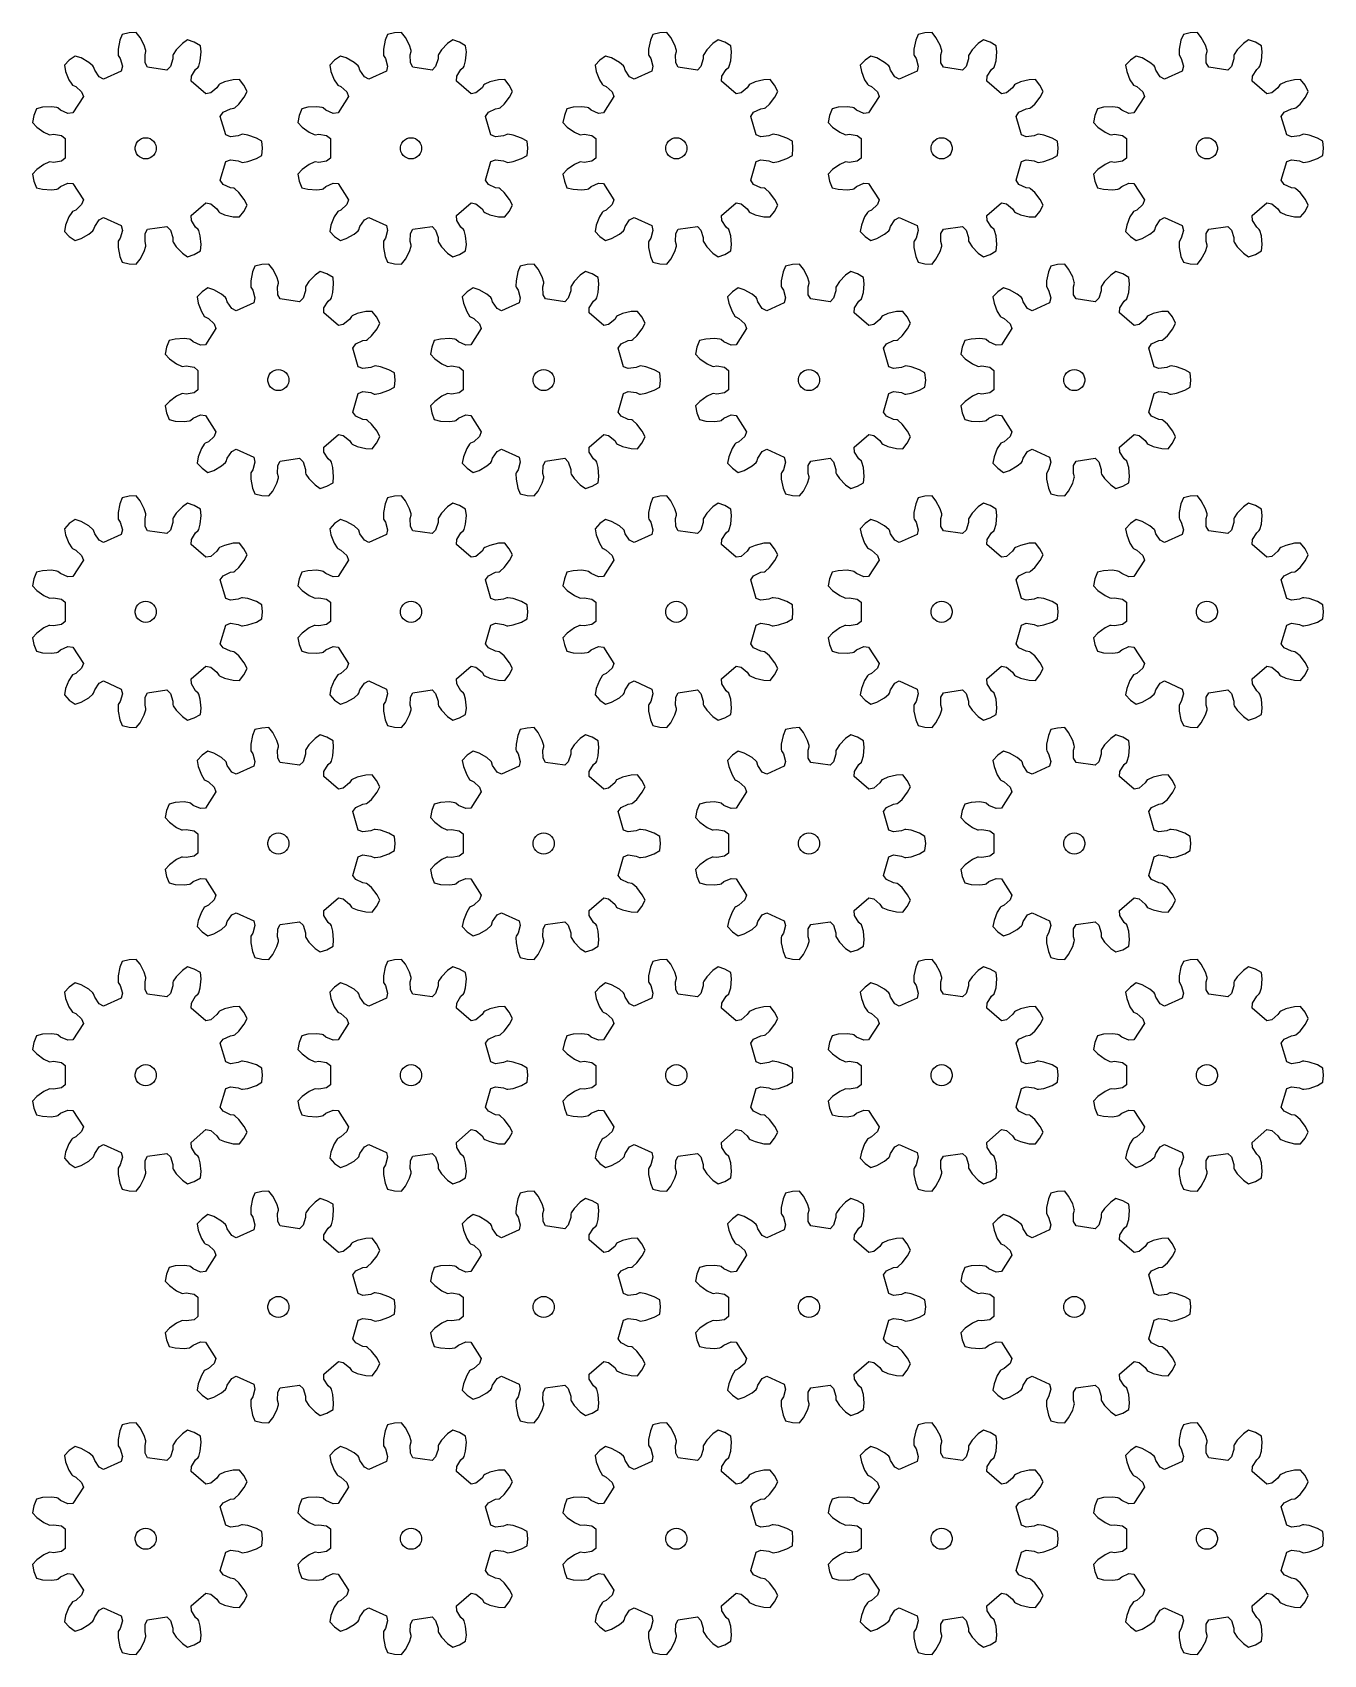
# Model space of a CAD drawing. Extents: x 0 to 183, y 0 to 230.
import ezdxf

# ---------------------------------------------------------------- set-up
doc = ezdxf.new("R2010")
doc.units = 0

msp = doc.modelspace()

# ---------------------------------------------------------------- linework, layer by layer
for p, q in [((14.72, 230.04), (13.72, 229.99)), ((15.28, 229.34), (14.72, 230.04)), ((52.35, 230.04), (51.34, 229.99)), ((52.9, 229.34), (52.35, 230.04)), ((89.97, 230.04), (88.97, 229.99)), ((90.53, 229.34), (89.97, 230.04)), ((127.6, 230.04), (126.59, 229.99)), ((128.15, 229.34), (127.6, 230.04)), ((165.22, 230.04), (164.21, 229.99)), ((165.78, 229.34), (165.22, 230.04)), ((12.4, 228.93), (12.15, 227.69)), ((12.74, 229.76), (12.4, 228.93)), ((13.72, 229.99), (12.74, 229.76)), ((15.87, 228.23), (15.28, 229.34)), ((16.09, 227.49), (15.87, 228.23)), ((21.27, 228.48), (20.39, 227.58)), ((22, 229), (21.27, 228.48)), ((22.95, 228.67), (22, 229)), ((23.82, 228.16), (22.95, 228.67)), ((23.91, 227.27), (23.82, 228.16)), ((50.02, 228.93), (49.78, 227.69)), ((50.36, 229.76), (50.02, 228.93)), ((51.34, 229.99), (50.36, 229.76)), ((53.49, 228.23), (52.9, 229.34)), ((53.71, 227.49), (53.49, 228.23)), ((58.89, 228.48), (58.01, 227.58)), ((59.62, 229), (58.89, 228.48)), ((60.57, 228.67), (59.62, 229)), ((61.44, 228.16), (60.57, 228.67)), ((61.54, 227.27), (61.44, 228.16)), ((87.65, 228.93), (87.4, 227.69)), ((87.99, 229.76), (87.65, 228.93)), ((88.97, 229.99), (87.99, 229.76)), ((91.11, 228.23), (90.53, 229.34)), ((91.34, 227.49), (91.11, 228.23)), ((96.51, 228.48), (95.64, 227.58)), ((97.25, 229), (96.51, 228.48)), ((98.2, 228.67), (97.25, 229)), ((99.07, 228.16), (98.2, 228.67)), ((99.16, 227.27), (99.07, 228.16)), ((125.27, 228.93), (125.03, 227.69)), ((125.61, 229.76), (125.27, 228.93)), ((126.59, 229.99), (125.61, 229.76)), ((128.74, 228.23), (128.15, 229.34)), ((128.96, 227.49), (128.74, 228.23)), ((134.14, 228.48), (133.26, 227.58)), ((134.87, 229), (134.14, 228.48)), ((135.82, 228.67), (134.87, 229)), ((136.69, 228.16), (135.82, 228.67)), ((136.78, 227.27), (136.69, 228.16)), ((162.9, 228.93), (162.65, 227.69)), ((163.24, 229.76), (162.9, 228.93)), ((164.21, 229.99), (163.24, 229.76)), ((166.36, 228.23), (165.78, 229.34)), ((166.59, 227.49), (166.36, 228.23)), ((171.76, 228.48), (170.89, 227.58)), ((172.49, 229), (171.76, 228.48)), ((173.45, 228.67), (172.49, 229)), ((174.32, 228.16), (173.45, 228.67)), ((174.41, 227.27), (174.32, 228.16)), ((5.23, 226.12), (4.54, 225.39)), ((6.05, 226.7), (5.23, 226.12)), ((6.9, 226.42), (6.05, 226.7)), ((8, 225.79), (6.9, 226.42)), ((8.58, 225.3), (8, 225.79)), ((12.15, 227.69), (12.15, 226.92)), ((12.15, 226.92), (12.18, 226.76)), ((12.18, 226.76), (12.44, 226.34)), ((12.44, 226.34), (12.75, 225.25)), ((15.97, 226.85), (16.1, 227.33)), ((15.98, 225.71), (15.97, 226.85)), ((16.33, 225.1), (15.98, 225.71)), ((16.1, 227.33), (16.09, 227.49)), ((19.9, 226.28), (19.57, 225.2)), ((19.91, 226.78), (19.9, 226.28)), ((19.97, 226.93), (19.91, 226.78)), ((20.39, 227.58), (19.97, 226.93)), ((23.59, 225.28), (23.8, 226.02)), ((23.8, 226.02), (23.91, 227.27)), ((42.86, 226.12), (42.16, 225.39)), ((43.68, 226.7), (42.86, 226.12)), ((44.52, 226.42), (43.68, 226.7)), ((45.62, 225.79), (44.52, 226.42)), ((46.21, 225.3), (45.62, 225.79)), ((49.78, 227.69), (49.77, 226.92)), ((49.77, 226.92), (49.8, 226.76)), ((49.8, 226.76), (50.07, 226.34)), ((50.07, 226.34), (50.37, 225.25)), ((53.59, 226.85), (53.73, 227.33)), ((53.61, 225.71), (53.59, 226.85)), ((53.96, 225.1), (53.61, 225.71)), ((53.73, 227.33), (53.71, 227.49)), ((57.53, 226.28), (57.19, 225.2)), ((57.59, 226.93), (57.53, 226.78)), ((57.53, 226.78), (57.53, 226.28)), ((58.01, 227.58), (57.59, 226.93)), ((61.21, 225.28), (61.43, 226.02)), ((61.43, 226.02), (61.54, 227.27)), ((80.48, 226.12), (79.79, 225.39)), ((81.3, 226.7), (80.48, 226.12)), ((82.15, 226.42), (81.3, 226.7)), ((83.25, 225.79), (82.15, 226.42)), ((83.83, 225.3), (83.25, 225.79)), ((87.4, 227.69), (87.4, 226.92)), ((87.4, 226.92), (87.42, 226.76)), ((87.42, 226.76), (87.69, 226.34)), ((87.69, 226.34), (88, 225.25)), ((91.22, 226.85), (91.35, 227.33)), ((91.23, 225.71), (91.22, 226.85)), ((91.58, 225.1), (91.23, 225.71)), ((91.35, 227.33), (91.34, 227.49)), ((95.15, 226.28), (94.82, 225.2)), ((95.22, 226.93), (95.15, 226.78)), ((95.15, 226.78), (95.15, 226.28)), ((95.64, 227.58), (95.22, 226.93)), ((98.84, 225.28), (99.05, 226.02)), ((99.05, 226.02), (99.16, 227.27)), ((118.11, 226.12), (117.41, 225.39)), ((118.93, 226.7), (118.11, 226.12)), ((119.77, 226.42), (118.93, 226.7)), ((120.87, 225.79), (119.77, 226.42)), ((121.45, 225.3), (120.87, 225.79)), ((125.03, 227.69), (125.02, 226.92)), ((125.02, 226.92), (125.05, 226.76)), ((125.05, 226.76), (125.32, 226.34)), ((125.32, 226.34), (125.62, 225.25)), ((128.84, 226.85), (128.98, 227.33)), ((128.86, 225.71), (128.84, 226.85)), ((129.21, 225.1), (128.86, 225.71)), ((128.98, 227.33), (128.96, 227.49)), ((132.78, 226.28), (132.44, 225.2)), ((132.84, 226.93), (132.78, 226.78)), ((132.78, 226.78), (132.78, 226.28)), ((133.26, 227.58), (132.84, 226.93)), ((136.46, 225.28), (136.67, 226.02)), ((136.67, 226.02), (136.78, 227.27)), ((155.73, 226.12), (155.04, 225.39)), ((156.55, 226.7), (155.73, 226.12)), ((157.4, 226.42), (156.55, 226.7)), ((158.49, 225.79), (157.4, 226.42)), ((159.08, 225.3), (158.49, 225.79)), ((162.65, 227.69), (162.64, 226.92)), ((162.64, 226.92), (162.67, 226.76)), ((162.67, 226.76), (162.94, 226.34)), ((162.94, 226.34), (163.24, 225.25)), ((166.46, 226.85), (166.6, 227.33)), ((166.48, 225.71), (166.46, 226.85)), ((166.83, 225.1), (166.48, 225.71)), ((166.6, 227.33), (166.59, 227.49)), ((170.4, 226.28), (170.06, 225.2)), ((170.46, 226.93), (170.4, 226.78)), ((170.4, 226.78), (170.4, 226.28)), ((170.89, 227.58), (170.46, 226.93)), ((174.09, 225.28), (174.3, 226.02)), ((174.3, 226.02), (174.41, 227.27)), ((4.54, 225.39), (4.7, 224.51)), ((4.7, 224.51), (5.16, 223.34)), ((5.16, 223.34), (5.57, 222.69)), ((8.68, 225.17), (8.58, 225.3)), ((8.83, 224.69), (8.68, 225.17)), ((9.45, 223.74), (8.83, 224.69)), ((10.08, 223.42), (9.45, 223.74)), ((12.58, 224.56), (10.08, 223.42)), ((12.75, 225.25), (12.58, 224.56)), ((19.06, 224.71), (16.33, 225.1)), ((19.57, 225.2), (19.06, 224.71)), ((22.5, 223.13), (22.54, 223.84)), ((22.54, 223.84), (23.14, 224.8)), ((23.14, 224.8), (23.52, 225.13)), ((23.52, 225.13), (23.59, 225.28)), ((28.48, 223.31), (27.25, 223.03)), ((29.37, 223.35), (28.48, 223.31)), ((30, 222.56), (29.37, 223.35)), ((42.16, 225.39), (42.32, 224.51)), ((42.32, 224.51), (42.79, 223.34)), ((42.79, 223.34), (43.2, 222.69)), ((46.31, 225.17), (46.21, 225.3)), ((46.45, 224.69), (46.31, 225.17)), ((47.08, 223.74), (46.45, 224.69)), ((47.71, 223.42), (47.08, 223.74)), ((50.21, 224.56), (47.71, 223.42)), ((50.37, 225.25), (50.21, 224.56)), ((56.68, 224.71), (53.96, 225.1)), ((57.19, 225.2), (56.68, 224.71)), ((60.13, 223.13), (60.17, 223.84)), ((60.17, 223.84), (60.76, 224.8)), ((60.76, 224.8), (61.14, 225.13)), ((61.14, 225.13), (61.21, 225.28)), ((66.11, 223.31), (64.88, 223.03)), ((67, 223.35), (66.11, 223.31)), ((67.62, 222.56), (67, 223.35)), ((79.79, 225.39), (79.95, 224.51)), ((79.95, 224.51), (80.41, 223.34)), ((80.41, 223.34), (80.82, 222.69)), ((83.93, 225.17), (83.83, 225.3)), ((84.08, 224.69), (83.93, 225.17)), ((84.7, 223.74), (84.08, 224.69)), ((85.33, 223.42), (84.7, 223.74)), ((87.83, 224.56), (85.33, 223.42)), ((88, 225.25), (87.83, 224.56)), ((94.31, 224.71), (91.58, 225.1)), ((94.82, 225.2), (94.31, 224.71)), ((97.75, 223.13), (97.79, 223.84)), ((97.79, 223.84), (98.39, 224.8)), ((98.39, 224.8), (98.77, 225.13)), ((98.77, 225.13), (98.84, 225.28)), ((103.73, 223.31), (102.5, 223.03)), ((104.62, 223.35), (103.73, 223.31)), ((105.25, 222.56), (104.62, 223.35)), ((117.41, 225.39), (117.57, 224.51)), ((117.57, 224.51), (118.03, 223.34)), ((118.03, 223.34), (118.44, 222.69)), ((121.56, 225.17), (121.45, 225.3)), ((121.7, 224.69), (121.56, 225.17)), ((122.33, 223.74), (121.7, 224.69)), ((122.95, 223.42), (122.33, 223.74)), ((125.46, 224.56), (122.95, 223.42)), ((125.62, 225.25), (125.46, 224.56)), ((131.93, 224.71), (129.21, 225.1)), ((132.44, 225.2), (131.93, 224.71)), ((135.38, 223.13), (135.41, 223.84)), ((135.41, 223.84), (136.01, 224.8)), ((136.01, 224.8), (136.39, 225.13)), ((136.39, 225.13), (136.46, 225.28)), ((141.36, 223.31), (140.13, 223.03)), ((142.25, 223.35), (141.36, 223.31)), ((142.87, 222.56), (142.25, 223.35)), ((155.04, 225.39), (155.2, 224.51)), ((155.2, 224.51), (155.66, 223.34)), ((155.66, 223.34), (156.07, 222.69)), ((159.18, 225.17), (159.08, 225.3)), ((159.33, 224.69), (159.18, 225.17)), ((159.95, 223.74), (159.33, 224.69)), ((160.58, 223.42), (159.95, 223.74)), ((163.08, 224.56), (160.58, 223.42)), ((163.24, 225.25), (163.08, 224.56)), ((169.55, 224.71), (166.83, 225.1)), ((170.06, 225.2), (169.55, 224.71)), ((173, 223.13), (173.04, 223.84)), ((173.04, 223.84), (173.64, 224.8)), ((173.64, 224.8), (174.01, 225.13)), ((174.01, 225.13), (174.09, 225.28)), ((178.98, 223.31), (177.75, 223.03)), ((179.87, 223.35), (178.98, 223.31)), ((180.49, 222.56), (179.87, 223.35)), ((5.57, 222.69), (5.68, 222.57)), ((5.68, 222.57), (6.14, 222.36)), ((7.22, 220.94), (5.73, 218.62)), ((6.14, 222.36), (6.98, 221.6)), ((6.98, 221.6), (7.22, 220.94)), ((24.58, 221.33), (22.5, 223.13)), ((25.28, 221.47), (24.58, 221.33)), ((26.14, 222.2), (25.28, 221.47)), ((26.42, 222.62), (26.14, 222.2)), ((26.55, 222.71), (26.42, 222.62)), ((27.25, 223.03), (26.55, 222.71)), ((29.28, 219.87), (30.05, 220.87)), ((30.46, 221.66), (30, 222.56)), ((30.05, 220.87), (30.46, 221.66)), ((43.2, 222.69), (43.31, 222.57)), ((43.31, 222.57), (43.76, 222.36)), ((44.84, 220.94), (43.35, 218.62)), ((43.76, 222.36), (44.61, 221.6)), ((44.61, 221.6), (44.84, 220.94)), ((62.21, 221.33), (60.13, 223.13)), ((62.9, 221.47), (62.21, 221.33)), ((63.77, 222.2), (62.9, 221.47)), ((64.04, 222.62), (63.77, 222.2)), ((64.18, 222.71), (64.04, 222.62)), ((64.88, 223.03), (64.18, 222.71)), ((66.91, 219.87), (67.68, 220.87)), ((68.08, 221.66), (67.62, 222.56)), ((67.68, 220.87), (68.08, 221.66)), ((80.82, 222.69), (80.93, 222.57)), ((80.93, 222.57), (81.39, 222.36)), ((82.47, 220.94), (80.98, 218.62)), ((81.39, 222.36), (82.23, 221.6)), ((82.23, 221.6), (82.47, 220.94)), ((99.83, 221.33), (97.75, 223.13)), ((100.53, 221.47), (99.83, 221.33)), ((101.39, 222.2), (100.53, 221.47)), ((101.67, 222.62), (101.39, 222.2)), ((101.8, 222.71), (101.67, 222.62)), ((102.5, 223.03), (101.8, 222.71)), ((104.53, 219.87), (105.3, 220.87)), ((105.71, 221.66), (105.25, 222.56)), ((105.3, 220.87), (105.71, 221.66)), ((118.44, 222.69), (118.56, 222.57)), ((118.56, 222.57), (119.01, 222.36)), ((120.09, 220.94), (118.6, 218.62)), ((119.01, 222.36), (119.86, 221.6)), ((119.86, 221.6), (120.09, 220.94)), ((137.46, 221.33), (135.38, 223.13)), ((138.15, 221.47), (137.46, 221.33)), ((139.02, 222.2), (138.15, 221.47)), ((139.29, 222.62), (139.02, 222.2)), ((139.42, 222.71), (139.29, 222.62)), ((140.13, 223.03), (139.42, 222.71)), ((142.15, 219.87), (142.93, 220.87)), ((143.33, 221.66), (142.87, 222.56)), ((142.93, 220.87), (143.33, 221.66)), ((156.07, 222.69), (156.18, 222.57)), ((156.18, 222.57), (156.64, 222.36)), ((157.72, 220.94), (156.23, 218.62)), ((156.64, 222.36), (157.48, 221.6)), ((157.48, 221.6), (157.72, 220.94)), ((175.08, 221.33), (173, 223.13)), ((175.77, 221.47), (175.08, 221.33)), ((176.64, 222.2), (175.77, 221.47)), ((176.92, 222.62), (176.64, 222.2)), ((177.05, 222.71), (176.92, 222.62)), ((177.75, 223.03), (177.05, 222.71)), ((179.78, 219.87), (180.55, 220.87)), ((180.96, 221.66), (180.49, 222.56)), ((180.55, 220.87), (180.96, 221.66)), ((0.56, 219.21), (0.19, 218.27)), ((1.43, 219.43), (0.56, 219.21)), ((2.69, 219.49), (1.43, 219.43)), ((3.45, 219.39), (2.69, 219.49)), ((3.61, 219.34), (3.45, 219.39)), ((3.99, 219.01), (3.61, 219.34)), ((5.03, 218.56), (3.99, 219.01)), ((5.73, 218.62), (5.03, 218.56)), ((26.63, 218.14), (27.05, 218.72)), ((27.05, 218.72), (28.07, 219.2)), ((28.07, 219.2), (28.56, 219.28)), ((28.56, 219.28), (28.7, 219.36)), ((28.7, 219.36), (29.28, 219.87)), ((38.19, 219.21), (37.81, 218.27)), ((39.06, 219.43), (38.19, 219.21)), ((40.32, 219.49), (39.06, 219.43)), ((41.08, 219.39), (40.32, 219.49)), ((41.23, 219.34), (41.08, 219.39)), ((41.61, 219.01), (41.23, 219.34)), ((42.65, 218.56), (41.61, 219.01)), ((43.35, 218.62), (42.65, 218.56)), ((64.26, 218.14), (64.67, 218.72)), ((64.67, 218.72), (65.69, 219.2)), ((65.69, 219.2), (66.19, 219.28)), ((66.19, 219.28), (66.33, 219.36)), ((66.33, 219.36), (66.91, 219.87)), ((75.81, 219.21), (75.44, 218.27)), ((76.68, 219.43), (75.81, 219.21)), ((77.94, 219.49), (76.68, 219.43)), ((78.7, 219.39), (77.94, 219.49)), ((78.86, 219.34), (78.7, 219.39)), ((79.24, 219.01), (78.86, 219.34)), ((80.27, 218.56), (79.24, 219.01)), ((80.98, 218.62), (80.27, 218.56)), ((101.88, 218.14), (102.29, 218.72)), ((102.29, 218.72), (103.32, 219.2)), ((103.32, 219.2), (103.81, 219.28)), ((103.81, 219.28), (103.95, 219.36)), ((103.95, 219.36), (104.53, 219.87)), ((113.44, 219.21), (113.06, 218.27)), ((114.3, 219.43), (113.44, 219.21)), ((115.56, 219.49), (114.3, 219.43)), ((116.33, 219.39), (115.56, 219.49)), ((116.48, 219.34), (116.33, 219.39)), ((116.86, 219.01), (116.48, 219.34)), ((117.9, 218.56), (116.86, 219.01)), ((118.6, 218.62), (117.9, 218.56)), ((139.5, 218.14), (139.92, 218.72)), ((139.92, 218.72), (140.94, 219.2)), ((140.94, 219.2), (141.44, 219.28)), ((141.44, 219.28), (141.58, 219.36)), ((141.58, 219.36), (142.15, 219.87)), ((151.06, 219.21), (150.69, 218.27)), ((151.93, 219.43), (151.06, 219.21)), ((153.19, 219.49), (151.93, 219.43)), ((153.95, 219.39), (153.19, 219.49)), ((154.1, 219.34), (153.95, 219.39)), ((154.49, 219.01), (154.1, 219.34)), ((155.52, 218.56), (154.49, 219.01)), ((156.23, 218.62), (155.52, 218.56)), ((177.13, 218.14), (177.54, 218.72)), ((177.54, 218.72), (178.56, 219.2)), ((178.56, 219.2), (179.06, 219.28)), ((179.06, 219.28), (179.2, 219.36)), ((179.2, 219.36), (179.78, 219.87)), ((0.19, 218.27), (0, 217.28)), ((0, 217.28), (0.61, 216.63)), ((0.61, 216.63), (1.63, 215.89)), ((27.41, 215.5), (26.63, 218.14)), ((37.81, 218.27), (37.62, 217.28)), ((37.62, 217.28), (38.24, 216.63)), ((38.24, 216.63), (39.26, 215.89)), ((65.03, 215.5), (64.26, 218.14)), ((75.44, 218.27), (75.25, 217.28)), ((75.25, 217.28), (75.86, 216.63)), ((75.86, 216.63), (76.88, 215.89)), ((102.66, 215.5), (101.88, 218.14)), ((113.06, 218.27), (112.87, 217.28)), ((112.87, 217.28), (113.48, 216.63)), ((113.48, 216.63), (114.51, 215.89)), ((140.28, 215.5), (139.5, 218.14)), ((150.69, 218.27), (150.5, 217.28)), ((150.5, 217.28), (151.11, 216.63)), ((151.11, 216.63), (152.13, 215.89)), ((177.9, 215.5), (177.13, 218.14)), ((1.63, 215.89), (2.33, 215.57)), ((2.33, 215.57), (2.49, 215.53)), ((2.49, 215.53), (2.99, 215.6)), ((2.99, 215.6), (4.1, 215.42)), ((4.1, 215.42), (4.66, 214.99)), ((4.66, 214.99), (4.66, 212.23)), ((14.58, 213.77), (14.65, 214.07)), ((14.65, 214.07), (14.77, 214.36)), ((14.77, 214.36), (14.96, 214.61)), ((14.96, 214.61), (15.19, 214.82)), ((15.19, 214.82), (15.46, 214.98)), ((15.46, 214.98), (15.76, 215.08)), ((15.76, 215.08), (16.07, 215.11)), ((16.07, 215.11), (16.38, 215.08)), ((16.38, 215.08), (16.68, 214.98)), ((16.68, 214.98), (16.95, 214.82)), ((16.95, 214.82), (17.19, 214.61)), ((17.19, 214.61), (17.37, 214.36)), ((17.37, 214.36), (17.5, 214.07)), ((17.5, 214.07), (17.56, 213.77)), ((28.07, 215.25), (27.41, 215.5)), ((29.19, 215.39), (28.07, 215.25)), ((29.65, 215.59), (29.19, 215.39)), ((29.81, 215.6), (29.65, 215.59)), ((30.57, 215.49), (29.81, 215.6)), ((31.76, 215.06), (30.57, 215.49)), ((32.53, 214.61), (31.76, 215.06)), ((32.62, 213.61), (32.53, 214.61)), ((39.26, 215.89), (39.96, 215.57)), ((39.96, 215.57), (40.11, 215.53)), ((40.11, 215.53), (40.61, 215.6)), ((40.61, 215.6), (41.73, 215.42)), ((41.73, 215.42), (42.29, 214.99)), ((42.29, 214.99), (42.29, 212.23)), ((52.2, 213.77), (52.27, 214.07)), ((52.27, 214.07), (52.4, 214.36)), ((52.4, 214.36), (52.58, 214.61)), ((52.58, 214.61), (52.81, 214.82)), ((52.81, 214.82), (53.09, 214.98)), ((53.09, 214.98), (53.38, 215.08)), ((53.38, 215.08), (53.7, 215.11)), ((53.7, 215.11), (54.01, 215.08)), ((54.01, 215.08), (54.31, 214.98)), ((54.31, 214.98), (54.58, 214.82)), ((54.58, 214.82), (54.81, 214.61)), ((54.81, 214.61), (55, 214.36)), ((55, 214.36), (55.12, 214.07)), ((55.12, 214.07), (55.19, 213.77)), ((65.69, 215.25), (65.03, 215.5)), ((66.81, 215.39), (65.69, 215.25)), ((67.27, 215.59), (66.81, 215.39)), ((67.43, 215.6), (67.27, 215.59)), ((68.19, 215.49), (67.43, 215.6)), ((69.38, 215.06), (68.19, 215.49)), ((70.15, 214.61), (69.38, 215.06)), ((70.25, 213.61), (70.15, 214.61)), ((76.88, 215.89), (77.58, 215.57)), ((77.58, 215.57), (77.74, 215.53)), ((77.74, 215.53), (78.24, 215.6)), ((78.24, 215.6), (79.35, 215.42)), ((79.35, 215.42), (79.91, 214.99)), ((79.91, 214.99), (79.91, 212.23)), ((89.83, 213.77), (89.89, 214.07)), ((89.89, 214.07), (90.02, 214.36)), ((90.02, 214.36), (90.21, 214.61)), ((90.21, 214.61), (90.44, 214.82)), ((90.44, 214.82), (90.71, 214.98)), ((90.71, 214.98), (91.01, 215.08)), ((91.01, 215.08), (91.32, 215.11)), ((91.32, 215.11), (91.63, 215.08)), ((91.63, 215.08), (91.93, 214.98)), ((91.93, 214.98), (92.2, 214.82)), ((92.2, 214.82), (92.44, 214.61)), ((92.44, 214.61), (92.62, 214.36)), ((92.62, 214.36), (92.75, 214.07)), ((92.75, 214.07), (92.81, 213.77)), ((103.31, 215.25), (102.66, 215.5)), ((104.44, 215.39), (103.31, 215.25)), ((104.9, 215.59), (104.44, 215.39)), ((105.06, 215.6), (104.9, 215.59)), ((105.82, 215.49), (105.06, 215.6)), ((107.01, 215.06), (105.82, 215.49)), ((107.78, 214.61), (107.01, 215.06)), ((107.87, 213.61), (107.78, 214.61)), ((114.51, 215.89), (115.2, 215.57)), ((115.2, 215.57), (115.36, 215.53)), ((115.36, 215.53), (115.86, 215.6)), ((115.86, 215.6), (116.98, 215.42)), ((116.98, 215.42), (117.54, 214.99)), ((117.54, 214.99), (117.54, 212.23)), ((127.45, 213.77), (127.52, 214.07)), ((127.52, 214.07), (127.65, 214.36)), ((127.65, 214.36), (127.83, 214.61)), ((127.83, 214.61), (128.06, 214.82)), ((128.06, 214.82), (128.34, 214.98)), ((128.34, 214.98), (128.63, 215.08)), ((128.63, 215.08), (128.95, 215.11)), ((128.95, 215.11), (129.26, 215.08)), ((129.26, 215.08), (129.56, 214.98)), ((129.56, 214.98), (129.83, 214.82)), ((129.83, 214.82), (130.06, 214.61)), ((130.06, 214.61), (130.24, 214.36)), ((130.24, 214.36), (130.37, 214.07)), ((130.37, 214.07), (130.44, 213.77)), ((140.94, 215.25), (140.28, 215.5)), ((142.06, 215.39), (140.94, 215.25)), ((142.52, 215.59), (142.06, 215.39)), ((142.68, 215.6), (142.52, 215.59)), ((143.44, 215.49), (142.68, 215.6)), ((144.63, 215.06), (143.44, 215.49)), ((145.4, 214.61), (144.63, 215.06)), ((145.5, 213.61), (145.4, 214.61)), ((152.13, 215.89), (152.83, 215.57)), ((152.83, 215.57), (152.99, 215.53)), ((152.99, 215.53), (153.48, 215.6)), ((153.48, 215.6), (154.6, 215.42)), ((154.6, 215.42), (155.16, 214.99)), ((155.16, 214.99), (155.16, 212.23)), ((165.08, 213.77), (165.14, 214.07)), ((165.14, 214.07), (165.27, 214.36)), ((165.27, 214.36), (165.45, 214.61)), ((165.45, 214.61), (165.69, 214.82)), ((165.69, 214.82), (165.96, 214.98)), ((165.96, 214.98), (166.26, 215.08)), ((166.26, 215.08), (166.57, 215.11)), ((166.57, 215.11), (166.88, 215.08)), ((166.88, 215.08), (167.18, 214.98)), ((167.18, 214.98), (167.45, 214.82)), ((167.45, 214.82), (167.68, 214.61)), ((167.68, 214.61), (167.87, 214.36)), ((167.87, 214.36), (168, 214.07)), ((168, 214.07), (168.06, 213.77)), ((178.56, 215.25), (177.9, 215.5)), ((179.69, 215.39), (178.56, 215.25)), ((180.14, 215.59), (179.69, 215.39)), ((180.31, 215.6), (180.14, 215.59)), ((181.07, 215.49), (180.31, 215.6)), ((182.26, 215.06), (181.07, 215.49)), ((183.03, 214.61), (182.26, 215.06)), ((183.12, 213.61), (183.03, 214.61)), ((2.33, 211.65), (1.63, 211.33)), ((2.49, 211.69), (2.33, 211.65)), ((2.99, 211.62), (2.49, 211.69)), ((4.1, 211.8), (2.99, 211.62)), ((4.66, 212.23), (4.1, 211.8)), ((14.58, 213.45), (14.58, 213.77)), ((14.65, 213.15), (14.58, 213.45)), ((14.77, 212.86), (14.65, 213.15)), ((14.96, 212.61), (14.77, 212.86)), ((15.19, 212.4), (14.96, 212.61)), ((15.46, 212.24), (15.19, 212.4)), ((15.76, 212.14), (15.46, 212.24)), ((16.07, 212.11), (15.76, 212.14)), ((16.38, 212.14), (16.07, 212.11)), ((16.68, 212.24), (16.38, 212.14)), ((16.95, 212.4), (16.68, 212.24)), ((17.19, 212.61), (16.95, 212.4)), ((17.37, 212.86), (17.19, 212.61)), ((17.5, 213.15), (17.37, 212.86)), ((17.56, 213.45), (17.5, 213.15)), ((17.56, 213.77), (17.56, 213.45)), ((26.63, 209.08), (27.41, 211.72)), ((27.41, 211.72), (28.07, 211.98)), ((28.07, 211.98), (29.19, 211.83)), ((29.19, 211.83), (29.65, 211.63)), ((29.81, 211.62), (30.57, 211.73)), ((30.57, 211.73), (31.76, 212.16)), ((31.76, 212.16), (32.53, 212.61)), ((32.53, 212.61), (32.62, 213.61)), ((39.96, 211.65), (39.26, 211.33)), ((40.11, 211.69), (39.96, 211.65)), ((40.61, 211.62), (40.11, 211.69)), ((41.73, 211.8), (40.61, 211.62)), ((42.29, 212.23), (41.73, 211.8)), ((52.2, 213.45), (52.2, 213.77)), ((52.27, 213.15), (52.2, 213.45)), ((52.4, 212.86), (52.27, 213.15)), ((52.58, 212.61), (52.4, 212.86)), ((52.81, 212.4), (52.58, 212.61)), ((53.09, 212.24), (52.81, 212.4)), ((53.38, 212.14), (53.09, 212.24)), ((53.7, 212.11), (53.38, 212.14)), ((54.01, 212.14), (53.7, 212.11)), ((54.31, 212.24), (54.01, 212.14)), ((54.58, 212.4), (54.31, 212.24)), ((54.81, 212.61), (54.58, 212.4)), ((55, 212.86), (54.81, 212.61)), ((55.12, 213.15), (55, 212.86)), ((55.19, 213.45), (55.12, 213.15)), ((55.19, 213.77), (55.19, 213.45)), ((64.26, 209.08), (65.03, 211.72)), ((65.03, 211.72), (65.69, 211.98)), ((65.69, 211.98), (66.81, 211.83)), ((66.81, 211.83), (67.27, 211.63)), ((67.43, 211.62), (68.19, 211.73)), ((68.19, 211.73), (69.38, 212.16)), ((69.38, 212.16), (70.15, 212.61)), ((70.15, 212.61), (70.25, 213.61)), ((77.58, 211.65), (76.88, 211.33)), ((77.74, 211.69), (77.58, 211.65)), ((78.24, 211.62), (77.74, 211.69)), ((79.35, 211.8), (78.24, 211.62)), ((79.91, 212.23), (79.35, 211.8)), ((89.83, 213.45), (89.83, 213.77)), ((89.89, 213.15), (89.83, 213.45)), ((90.02, 212.86), (89.89, 213.15)), ((90.21, 212.61), (90.02, 212.86)), ((90.44, 212.4), (90.21, 212.61)), ((90.71, 212.24), (90.44, 212.4)), ((91.01, 212.14), (90.71, 212.24)), ((91.32, 212.11), (91.01, 212.14)), ((91.63, 212.14), (91.32, 212.11)), ((91.93, 212.24), (91.63, 212.14)), ((92.2, 212.4), (91.93, 212.24)), ((92.44, 212.61), (92.2, 212.4)), ((92.62, 212.86), (92.44, 212.61)), ((92.75, 213.15), (92.62, 212.86)), ((92.81, 213.45), (92.75, 213.15)), ((92.81, 213.77), (92.81, 213.45)), ((101.88, 209.08), (102.66, 211.72)), ((102.66, 211.72), (103.31, 211.98)), ((103.31, 211.98), (104.44, 211.83)), ((104.44, 211.83), (104.9, 211.63)), ((105.06, 211.62), (105.82, 211.73)), ((105.82, 211.73), (107.01, 212.16)), ((107.01, 212.16), (107.78, 212.61)), ((107.78, 212.61), (107.87, 213.61)), ((115.2, 211.65), (114.51, 211.33)), ((115.36, 211.69), (115.2, 211.65)), ((115.86, 211.62), (115.36, 211.69)), ((116.98, 211.8), (115.86, 211.62)), ((117.54, 212.23), (116.98, 211.8)), ((127.45, 213.45), (127.45, 213.77)), ((127.52, 213.15), (127.45, 213.45)), ((127.65, 212.86), (127.52, 213.15)), ((127.83, 212.61), (127.65, 212.86)), ((128.06, 212.4), (127.83, 212.61)), ((128.34, 212.24), (128.06, 212.4)), ((128.63, 212.14), (128.34, 212.24)), ((128.95, 212.11), (128.63, 212.14)), ((129.26, 212.14), (128.95, 212.11)), ((129.56, 212.24), (129.26, 212.14)), ((129.83, 212.4), (129.56, 212.24)), ((130.06, 212.61), (129.83, 212.4)), ((130.24, 212.86), (130.06, 212.61)), ((130.37, 213.15), (130.24, 212.86)), ((130.44, 213.45), (130.37, 213.15)), ((130.44, 213.77), (130.44, 213.45)), ((139.5, 209.08), (140.28, 211.72)), ((140.28, 211.72), (140.94, 211.98)), ((140.94, 211.98), (142.06, 211.83)), ((142.06, 211.83), (142.52, 211.63)), ((142.68, 211.62), (143.44, 211.73)), ((143.44, 211.73), (144.63, 212.16)), ((144.63, 212.16), (145.4, 212.61)), ((145.4, 212.61), (145.5, 213.61)), ((152.83, 211.65), (152.13, 211.33)), ((152.99, 211.69), (152.83, 211.65)), ((153.48, 211.62), (152.99, 211.69)), ((154.6, 211.8), (153.48, 211.62)), ((155.16, 212.23), (154.6, 211.8)), ((165.08, 213.45), (165.08, 213.77)), ((165.14, 213.15), (165.08, 213.45)), ((165.27, 212.86), (165.14, 213.15)), ((165.45, 212.61), (165.27, 212.86)), ((165.69, 212.4), (165.45, 212.61)), ((165.96, 212.24), (165.69, 212.4)), ((166.26, 212.14), (165.96, 212.24)), ((166.57, 212.11), (166.26, 212.14)), ((166.88, 212.14), (166.57, 212.11)), ((167.18, 212.24), (166.88, 212.14)), ((167.45, 212.4), (167.18, 212.24)), ((167.68, 212.61), (167.45, 212.4)), ((167.87, 212.86), (167.68, 212.61)), ((168, 213.15), (167.87, 212.86)), ((168.06, 213.45), (168, 213.15)), ((168.06, 213.77), (168.06, 213.45)), ((177.13, 209.08), (177.9, 211.72)), ((177.9, 211.72), (178.56, 211.98)), ((178.56, 211.98), (179.69, 211.83)), ((179.69, 211.83), (180.14, 211.63)), ((180.31, 211.62), (181.07, 211.73)), ((181.07, 211.73), (182.26, 212.16)), ((182.26, 212.16), (183.03, 212.61)), ((183.03, 212.61), (183.12, 213.61)), ((0.61, 210.59), (0, 209.94)), ((0, 209.94), (0.19, 208.95)), ((1.63, 211.33), (0.61, 210.59)), ((29.65, 211.63), (29.81, 211.62)), ((38.24, 210.59), (37.62, 209.94)), ((37.62, 209.94), (37.81, 208.95)), ((39.26, 211.33), (38.24, 210.59)), ((67.27, 211.63), (67.43, 211.62)), ((75.86, 210.59), (75.25, 209.94)), ((75.25, 209.94), (75.44, 208.95)), ((76.88, 211.33), (75.86, 210.59)), ((104.9, 211.63), (105.06, 211.62)), ((113.48, 210.59), (112.87, 209.94)), ((112.87, 209.94), (113.06, 208.95)), ((114.51, 211.33), (113.48, 210.59)), ((142.52, 211.63), (142.68, 211.62)), ((151.11, 210.59), (150.5, 209.94)), ((150.5, 209.94), (150.69, 208.95)), ((152.13, 211.33), (151.11, 210.59)), ((180.14, 211.63), (180.31, 211.62)), ((0.19, 208.95), (0.56, 208.01)), ((0.56, 208.01), (1.43, 207.8)), ((1.43, 207.8), (2.69, 207.73)), ((2.69, 207.73), (3.45, 207.83)), ((3.45, 207.83), (3.61, 207.88)), ((3.61, 207.88), (3.99, 208.21)), ((3.99, 208.21), (5.03, 208.66)), ((5.03, 208.66), (5.73, 208.6)), ((5.73, 208.6), (7.22, 206.28)), ((27.05, 208.5), (26.63, 209.08)), ((28.07, 208.02), (27.05, 208.5)), ((28.56, 207.94), (28.07, 208.02)), ((28.7, 207.86), (28.56, 207.94)), ((29.28, 207.35), (28.7, 207.86)), ((30.05, 206.35), (29.28, 207.35)), ((37.81, 208.95), (38.19, 208.01)), ((38.19, 208.01), (39.06, 207.8)), ((39.06, 207.8), (40.32, 207.73)), ((40.32, 207.73), (41.08, 207.83)), ((41.08, 207.83), (41.23, 207.88)), ((41.23, 207.88), (41.61, 208.21)), ((41.61, 208.21), (42.65, 208.66)), ((42.65, 208.66), (43.35, 208.6)), ((43.35, 208.6), (44.84, 206.28)), ((64.67, 208.5), (64.26, 209.08)), ((65.69, 208.02), (64.67, 208.5)), ((66.19, 207.94), (65.69, 208.02)), ((66.33, 207.86), (66.19, 207.94)), ((66.91, 207.35), (66.33, 207.86)), ((67.68, 206.35), (66.91, 207.35)), ((75.44, 208.95), (75.81, 208.01)), ((75.81, 208.01), (76.68, 207.8)), ((76.68, 207.8), (77.94, 207.73)), ((77.94, 207.73), (78.7, 207.83)), ((78.7, 207.83), (78.86, 207.88)), ((78.86, 207.88), (79.24, 208.21)), ((79.24, 208.21), (80.27, 208.66)), ((80.27, 208.66), (80.98, 208.6)), ((80.98, 208.6), (82.47, 206.28)), ((102.29, 208.5), (101.88, 209.08)), ((103.32, 208.02), (102.29, 208.5)), ((103.81, 207.94), (103.32, 208.02)), ((103.95, 207.86), (103.81, 207.94)), ((104.53, 207.35), (103.95, 207.86)), ((105.3, 206.35), (104.53, 207.35)), ((113.06, 208.95), (113.44, 208.01)), ((113.44, 208.01), (114.3, 207.8)), ((114.3, 207.8), (115.56, 207.73)), ((115.56, 207.73), (116.33, 207.83)), ((116.33, 207.83), (116.48, 207.88)), ((116.48, 207.88), (116.86, 208.21)), ((116.86, 208.21), (117.9, 208.66)), ((117.9, 208.66), (118.6, 208.6)), ((118.6, 208.6), (120.09, 206.28)), ((139.92, 208.5), (139.5, 209.08)), ((140.94, 208.02), (139.92, 208.5)), ((141.44, 207.94), (140.94, 208.02)), ((141.58, 207.86), (141.44, 207.94)), ((142.15, 207.35), (141.58, 207.86)), ((142.93, 206.35), (142.15, 207.35)), ((150.69, 208.95), (151.06, 208.01)), ((151.06, 208.01), (151.93, 207.8)), ((151.93, 207.8), (153.19, 207.73)), ((153.19, 207.73), (153.95, 207.83)), ((153.95, 207.83), (154.1, 207.88)), ((154.1, 207.88), (154.49, 208.21)), ((154.49, 208.21), (155.52, 208.66)), ((155.52, 208.66), (156.23, 208.6)), ((156.23, 208.6), (157.72, 206.28)), ((177.54, 208.5), (177.13, 209.08)), ((178.56, 208.02), (177.54, 208.5)), ((179.06, 207.94), (178.56, 208.02)), ((179.2, 207.86), (179.06, 207.94)), ((179.78, 207.35), (179.2, 207.86)), ((180.55, 206.35), (179.78, 207.35)), ((6.14, 204.86), (5.68, 204.65)), ((6.98, 205.62), (6.14, 204.86)), ((7.22, 206.28), (6.98, 205.62)), ((22.5, 204.09), (24.58, 205.89)), ((24.58, 205.89), (25.28, 205.75)), ((25.28, 205.75), (26.14, 205.02)), ((26.14, 205.02), (26.42, 204.6)), ((30, 204.66), (30.46, 205.56)), ((30.46, 205.56), (30.05, 206.35)), ((43.76, 204.86), (43.31, 204.65)), ((44.61, 205.62), (43.76, 204.86)), ((44.84, 206.28), (44.61, 205.62)), ((60.13, 204.09), (62.21, 205.89)), ((62.21, 205.89), (62.9, 205.75)), ((62.9, 205.75), (63.77, 205.02)), ((63.77, 205.02), (64.04, 204.6)), ((67.62, 204.66), (68.08, 205.56)), ((68.08, 205.56), (67.68, 206.35)), ((81.39, 204.86), (80.93, 204.65)), ((82.23, 205.62), (81.39, 204.86)), ((82.47, 206.28), (82.23, 205.62)), ((97.75, 204.09), (99.83, 205.89)), ((99.83, 205.89), (100.53, 205.75)), ((100.53, 205.75), (101.39, 205.02)), ((101.39, 205.02), (101.67, 204.6)), ((105.25, 204.66), (105.71, 205.56)), ((105.71, 205.56), (105.3, 206.35)), ((119.01, 204.86), (118.56, 204.65)), ((119.86, 205.62), (119.01, 204.86)), ((120.09, 206.28), (119.86, 205.62)), ((135.38, 204.09), (137.46, 205.89)), ((137.46, 205.89), (138.15, 205.75)), ((138.15, 205.75), (139.02, 205.02)), ((139.02, 205.02), (139.29, 204.6)), ((142.87, 204.66), (143.33, 205.56)), ((143.33, 205.56), (142.93, 206.35)), ((156.64, 204.86), (156.18, 204.65)), ((157.48, 205.62), (156.64, 204.86)), ((157.72, 206.28), (157.48, 205.62)), ((173, 204.09), (175.08, 205.89)), ((175.08, 205.89), (175.77, 205.75)), ((175.77, 205.75), (176.64, 205.02)), ((176.64, 205.02), (176.92, 204.6)), ((180.49, 204.66), (180.96, 205.56)), ((180.96, 205.56), (180.55, 206.35)), ((4.7, 202.71), (4.54, 201.83)), ((5.16, 203.88), (4.7, 202.71)), ((5.57, 204.53), (5.16, 203.88)), ((5.68, 204.65), (5.57, 204.53)), ((8.68, 202.05), (8.83, 202.53)), ((8.83, 202.53), (9.45, 203.48)), ((9.45, 203.48), (10.08, 203.8)), ((10.08, 203.8), (12.58, 202.66)), ((12.58, 202.66), (12.75, 201.97)), ((16.33, 202.12), (19.06, 202.51)), ((19.06, 202.51), (19.57, 202.02)), ((22.54, 203.38), (22.5, 204.09)), ((23.14, 202.42), (22.54, 203.38)), ((26.42, 204.6), (26.55, 204.51)), ((26.55, 204.51), (27.25, 204.19)), ((27.25, 204.19), (28.48, 203.91)), ((28.48, 203.91), (29.37, 203.87)), ((29.37, 203.87), (30, 204.66)), ((42.32, 202.71), (42.16, 201.83)), ((42.79, 203.88), (42.32, 202.71)), ((43.2, 204.53), (42.79, 203.88)), ((43.31, 204.65), (43.2, 204.53)), ((46.31, 202.05), (46.45, 202.53)), ((46.45, 202.53), (47.08, 203.48)), ((47.08, 203.48), (47.71, 203.8)), ((47.71, 203.8), (50.21, 202.66)), ((50.21, 202.66), (50.37, 201.97)), ((53.96, 202.12), (56.68, 202.51)), ((56.68, 202.51), (57.19, 202.02)), ((60.17, 203.38), (60.13, 204.09)), ((60.76, 202.42), (60.17, 203.38)), ((64.04, 204.6), (64.18, 204.51)), ((64.18, 204.51), (64.88, 204.19)), ((64.88, 204.19), (66.11, 203.91)), ((66.11, 203.91), (67, 203.87)), ((67, 203.87), (67.62, 204.66)), ((79.95, 202.71), (79.79, 201.83)), ((80.41, 203.88), (79.95, 202.71)), ((80.82, 204.53), (80.41, 203.88)), ((80.93, 204.65), (80.82, 204.53)), ((83.93, 202.05), (84.08, 202.53)), ((84.08, 202.53), (84.7, 203.48)), ((84.7, 203.48), (85.33, 203.8)), ((85.33, 203.8), (87.83, 202.66)), ((87.83, 202.66), (88, 201.97)), ((91.58, 202.12), (94.31, 202.51)), ((94.31, 202.51), (94.82, 202.02)), ((97.79, 203.38), (97.75, 204.09)), ((98.39, 202.42), (97.79, 203.38)), ((101.67, 204.6), (101.8, 204.51)), ((101.8, 204.51), (102.5, 204.19)), ((102.5, 204.19), (103.73, 203.91)), ((103.73, 203.91), (104.62, 203.87)), ((104.62, 203.87), (105.25, 204.66)), ((117.57, 202.71), (117.41, 201.83)), ((118.03, 203.88), (117.57, 202.71)), ((118.44, 204.53), (118.03, 203.88)), ((118.56, 204.65), (118.44, 204.53)), ((121.56, 202.05), (121.7, 202.53)), ((121.7, 202.53), (122.33, 203.48)), ((122.33, 203.48), (122.95, 203.8)), ((122.95, 203.8), (125.46, 202.66)), ((125.46, 202.66), (125.62, 201.97)), ((129.21, 202.12), (131.93, 202.51)), ((131.93, 202.51), (132.44, 202.02)), ((135.41, 203.38), (135.38, 204.09)), ((136.01, 202.42), (135.41, 203.38)), ((139.29, 204.6), (139.42, 204.51)), ((139.42, 204.51), (140.13, 204.19)), ((140.13, 204.19), (141.36, 203.91)), ((141.36, 203.91), (142.25, 203.87)), ((142.25, 203.87), (142.87, 204.66)), ((155.2, 202.71), (155.04, 201.83)), ((155.66, 203.88), (155.2, 202.71)), ((156.07, 204.53), (155.66, 203.88)), ((156.18, 204.65), (156.07, 204.53)), ((159.18, 202.05), (159.33, 202.53)), ((159.33, 202.53), (159.95, 203.48)), ((159.95, 203.48), (160.58, 203.8)), ((160.58, 203.8), (163.08, 202.66)), ((163.08, 202.66), (163.24, 201.97)), ((166.83, 202.12), (169.55, 202.51)), ((169.55, 202.51), (170.06, 202.02)), ((173.04, 203.38), (173, 204.09)), ((173.64, 202.42), (173.04, 203.38)), ((176.92, 204.6), (177.05, 204.51)), ((177.05, 204.51), (177.75, 204.19)), ((177.75, 204.19), (178.98, 203.91)), ((178.98, 203.91), (179.87, 203.87)), ((179.87, 203.87), (180.49, 204.66)), ((4.54, 201.83), (5.23, 201.1)), ((5.23, 201.1), (6.05, 200.52)), ((6.05, 200.52), (6.9, 200.8)), ((6.9, 200.8), (8, 201.43)), ((8, 201.43), (8.58, 201.92)), ((8.58, 201.92), (8.68, 202.05)), ((12.18, 200.46), (12.15, 200.3)), ((12.15, 200.3), (12.15, 199.53)), ((12.44, 200.88), (12.18, 200.46)), ((12.75, 201.97), (12.44, 200.88)), ((15.97, 200.38), (15.98, 201.51)), ((16.1, 199.89), (15.97, 200.38)), ((15.98, 201.51), (16.33, 202.12)), ((19.57, 202.02), (19.9, 200.94)), ((19.9, 200.94), (19.91, 200.44)), ((19.91, 200.44), (19.97, 200.29)), ((19.97, 200.29), (20.39, 199.64)), ((23.52, 202.09), (23.14, 202.42)), ((23.59, 201.94), (23.52, 202.09)), ((23.8, 201.2), (23.59, 201.94)), ((23.91, 199.95), (23.8, 201.2)), ((42.16, 201.83), (42.86, 201.1)), ((42.86, 201.1), (43.68, 200.52)), ((43.68, 200.52), (44.52, 200.8)), ((44.52, 200.8), (45.62, 201.43)), ((45.62, 201.43), (46.21, 201.92)), ((46.21, 201.92), (46.31, 202.05)), ((49.8, 200.46), (49.77, 200.3)), ((49.77, 200.3), (49.78, 199.53)), ((50.07, 200.88), (49.8, 200.46)), ((50.37, 201.97), (50.07, 200.88)), ((53.59, 200.38), (53.61, 201.51)), ((53.73, 199.89), (53.59, 200.38)), ((53.61, 201.51), (53.96, 202.12)), ((57.19, 202.02), (57.53, 200.94)), ((57.53, 200.94), (57.53, 200.44)), ((57.53, 200.44), (57.59, 200.29)), ((57.59, 200.29), (58.01, 199.64)), ((61.14, 202.09), (60.76, 202.42)), ((61.21, 201.94), (61.14, 202.09)), ((61.43, 201.2), (61.21, 201.94)), ((61.54, 199.95), (61.43, 201.2)), ((79.79, 201.83), (80.48, 201.1)), ((80.48, 201.1), (81.3, 200.52)), ((81.3, 200.52), (82.15, 200.8)), ((82.15, 200.8), (83.25, 201.43)), ((83.25, 201.43), (83.83, 201.92)), ((83.83, 201.92), (83.93, 202.05)), ((87.42, 200.46), (87.4, 200.3)), ((87.4, 200.3), (87.4, 199.53)), ((87.69, 200.88), (87.42, 200.46)), ((88, 201.97), (87.69, 200.88)), ((91.22, 200.38), (91.23, 201.51)), ((91.35, 199.89), (91.22, 200.38)), ((91.23, 201.51), (91.58, 202.12)), ((94.82, 202.02), (95.15, 200.94)), ((95.15, 200.94), (95.15, 200.44)), ((95.15, 200.44), (95.22, 200.29)), ((95.22, 200.29), (95.64, 199.64)), ((98.77, 202.09), (98.39, 202.42)), ((98.84, 201.94), (98.77, 202.09)), ((99.05, 201.2), (98.84, 201.94)), ((99.16, 199.95), (99.05, 201.2)), ((117.41, 201.83), (118.11, 201.1)), ((118.11, 201.1), (118.93, 200.52)), ((118.93, 200.52), (119.77, 200.8)), ((119.77, 200.8), (120.87, 201.43)), ((120.87, 201.43), (121.45, 201.92)), ((121.45, 201.92), (121.56, 202.05)), ((125.05, 200.46), (125.02, 200.3)), ((125.02, 200.3), (125.03, 199.53)), ((125.32, 200.88), (125.05, 200.46)), ((125.62, 201.97), (125.32, 200.88)), ((128.84, 200.38), (128.86, 201.51)), ((128.98, 199.89), (128.84, 200.38)), ((128.86, 201.51), (129.21, 202.12)), ((132.44, 202.02), (132.78, 200.94)), ((132.78, 200.94), (132.78, 200.44)), ((132.78, 200.44), (132.84, 200.29)), ((132.84, 200.29), (133.26, 199.64)), ((136.39, 202.09), (136.01, 202.42)), ((136.46, 201.94), (136.39, 202.09)), ((136.67, 201.2), (136.46, 201.94)), ((136.78, 199.95), (136.67, 201.2)), ((155.04, 201.83), (155.73, 201.1)), ((155.73, 201.1), (156.55, 200.52)), ((156.55, 200.52), (157.4, 200.8)), ((157.4, 200.8), (158.49, 201.43)), ((158.49, 201.43), (159.08, 201.92)), ((159.08, 201.92), (159.18, 202.05)), ((162.67, 200.46), (162.64, 200.3)), ((162.64, 200.3), (162.65, 199.53)), ((162.94, 200.88), (162.67, 200.46)), ((163.24, 201.97), (162.94, 200.88)), ((166.46, 200.38), (166.48, 201.51)), ((166.6, 199.89), (166.46, 200.38)), ((166.48, 201.51), (166.83, 202.12)), ((170.06, 202.02), (170.4, 200.94)), ((170.4, 200.94), (170.4, 200.44)), ((170.4, 200.44), (170.46, 200.29)), ((170.46, 200.29), (170.89, 199.64)), ((174.01, 202.09), (173.64, 202.42)), ((174.09, 201.94), (174.01, 202.09)), ((174.3, 201.2), (174.09, 201.94)), ((174.41, 199.95), (174.3, 201.2)), ((12.15, 199.53), (12.4, 198.29)), ((12.4, 198.29), (12.74, 197.46)), ((14.72, 197.18), (15.28, 197.88)), ((15.28, 197.88), (15.87, 198.99)), ((15.87, 198.99), (16.09, 199.73)), ((16.09, 199.73), (16.1, 199.89)), ((20.39, 199.64), (21.27, 198.74)), ((21.27, 198.74), (22, 198.22)), ((22, 198.22), (22.95, 198.55)), ((22.95, 198.55), (23.82, 199.06)), ((23.82, 199.06), (23.91, 199.95)), ((49.78, 199.53), (50.02, 198.29)), ((50.02, 198.29), (50.36, 197.46)), ((52.35, 197.18), (52.9, 197.88)), ((52.9, 197.88), (53.49, 198.99)), ((53.49, 198.99), (53.71, 199.73)), ((53.71, 199.73), (53.73, 199.89)), ((58.01, 199.64), (58.89, 198.74)), ((58.89, 198.74), (59.62, 198.22)), ((59.62, 198.22), (60.57, 198.55)), ((60.57, 198.55), (61.44, 199.06)), ((61.44, 199.06), (61.54, 199.95)), ((87.4, 199.53), (87.65, 198.29)), ((87.65, 198.29), (87.99, 197.46)), ((89.97, 197.18), (90.53, 197.88)), ((90.53, 197.88), (91.11, 198.99)), ((91.11, 198.99), (91.34, 199.73)), ((91.34, 199.73), (91.35, 199.89)), ((95.64, 199.64), (96.51, 198.74)), ((96.51, 198.74), (97.25, 198.22)), ((97.25, 198.22), (98.2, 198.55)), ((98.2, 198.55), (99.07, 199.06)), ((99.07, 199.06), (99.16, 199.95)), ((125.03, 199.53), (125.27, 198.29)), ((125.27, 198.29), (125.61, 197.46)), ((127.6, 197.18), (128.15, 197.88)), ((128.15, 197.88), (128.74, 198.99)), ((128.74, 198.99), (128.96, 199.73)), ((128.96, 199.73), (128.98, 199.89)), ((133.26, 199.64), (134.14, 198.74)), ((134.14, 198.74), (134.87, 198.22)), ((134.87, 198.22), (135.82, 198.55)), ((135.82, 198.55), (136.69, 199.06)), ((136.69, 199.06), (136.78, 199.95)), ((162.65, 199.53), (162.9, 198.29)), ((162.9, 198.29), (163.24, 197.46)), ((165.22, 197.18), (165.78, 197.88)), ((165.78, 197.88), (166.36, 198.99)), ((166.36, 198.99), (166.59, 199.73)), ((166.59, 199.73), (166.6, 199.89)), ((170.89, 199.64), (171.76, 198.74)), ((171.76, 198.74), (172.49, 198.22)), ((172.49, 198.22), (173.45, 198.55)), ((173.45, 198.55), (174.32, 199.06)), ((174.32, 199.06), (174.41, 199.95)), ((12.74, 197.46), (13.72, 197.23)), ((13.72, 197.23), (14.72, 197.18)), ((31.21, 196.07), (30.96, 194.83)), ((31.55, 196.89), (31.21, 196.07)), ((32.53, 197.13), (31.55, 196.89)), ((33.53, 197.18), (32.53, 197.13)), ((34.09, 196.48), (33.53, 197.18)), ((34.68, 195.36), (34.09, 196.48)), ((40.08, 195.62), (39.2, 194.71)), ((40.81, 196.13), (40.08, 195.62)), ((41.76, 195.8), (40.81, 196.13)), ((42.63, 195.3), (41.76, 195.8)), ((50.36, 197.46), (51.34, 197.23)), ((51.34, 197.23), (52.35, 197.18)), ((68.84, 196.07), (68.59, 194.83)), ((69.17, 196.89), (68.84, 196.07)), ((70.15, 197.13), (69.17, 196.89)), ((71.16, 197.18), (70.15, 197.13)), ((71.72, 196.48), (71.16, 197.18)), ((72.3, 195.36), (71.72, 196.48)), ((77.7, 195.62), (76.82, 194.71)), ((78.43, 196.13), (77.7, 195.62)), ((79.38, 195.8), (78.43, 196.13)), ((80.26, 195.3), (79.38, 195.8)), ((87.99, 197.46), (88.97, 197.23)), ((88.97, 197.23), (89.97, 197.18)), ((106.46, 196.07), (106.21, 194.83)), ((106.8, 196.89), (106.46, 196.07)), ((107.78, 197.13), (106.8, 196.89)), ((108.78, 197.18), (107.78, 197.13)), ((109.34, 196.48), (108.78, 197.18)), ((109.93, 195.36), (109.34, 196.48)), ((115.33, 195.62), (114.45, 194.71)), ((116.06, 196.13), (115.33, 195.62)), ((117.01, 195.8), (116.06, 196.13)), ((117.88, 195.3), (117.01, 195.8)), ((125.61, 197.46), (126.59, 197.23)), ((126.59, 197.23), (127.6, 197.18)), ((144.09, 196.07), (143.84, 194.83)), ((144.42, 196.89), (144.09, 196.07)), ((145.4, 197.13), (144.42, 196.89)), ((146.41, 197.18), (145.4, 197.13)), ((146.96, 196.48), (146.41, 197.18)), ((147.55, 195.36), (146.96, 196.48)), ((152.95, 195.62), (152.07, 194.71)), ((153.68, 196.13), (152.95, 195.62)), ((154.63, 195.8), (153.68, 196.13)), ((155.51, 195.3), (154.63, 195.8)), ((163.24, 197.46), (164.21, 197.23)), ((164.21, 197.23), (165.22, 197.18)), ((24.05, 193.26), (23.35, 192.53)), ((24.87, 193.84), (24.05, 193.26)), ((25.71, 193.55), (24.87, 193.84)), ((26.81, 192.93), (25.71, 193.55)), ((30.96, 194.83), (30.96, 194.06)), ((30.96, 194.06), (30.99, 193.9)), ((30.99, 193.9), (31.26, 193.48)), ((31.26, 193.48), (31.56, 192.39)), ((34.9, 194.63), (34.68, 195.36)), ((34.78, 193.98), (34.92, 194.47)), ((34.8, 192.85), (34.78, 193.98)), ((34.92, 194.47), (34.9, 194.63)), ((38.71, 193.42), (38.38, 192.34)), ((38.72, 193.92), (38.71, 193.42)), ((38.78, 194.07), (38.72, 193.92)), ((39.2, 194.71), (38.78, 194.07)), ((42.61, 193.15), (42.72, 194.41)), ((42.72, 194.41), (42.63, 195.3)), ((61.67, 193.26), (60.97, 192.53)), ((62.49, 193.84), (61.67, 193.26)), ((63.34, 193.55), (62.49, 193.84)), ((64.43, 192.93), (63.34, 193.55)), ((68.59, 194.83), (68.58, 194.06)), ((68.58, 194.06), (68.61, 193.9)), ((68.61, 193.9), (68.88, 193.48)), ((68.88, 193.48), (69.18, 192.39)), ((72.52, 194.63), (72.3, 195.36)), ((72.4, 193.98), (72.54, 194.47)), ((72.42, 192.85), (72.4, 193.98)), ((72.54, 194.47), (72.52, 194.63)), ((76.34, 193.42), (76, 192.34)), ((76.4, 194.07), (76.34, 193.92)), ((76.34, 193.92), (76.34, 193.42)), ((76.82, 194.71), (76.4, 194.07)), ((80.24, 193.15), (80.35, 194.41)), ((80.35, 194.41), (80.26, 195.3)), ((99.29, 193.26), (98.6, 192.53)), ((100.11, 193.84), (99.29, 193.26)), ((100.96, 193.55), (100.11, 193.84)), ((102.06, 192.93), (100.96, 193.55)), ((106.21, 194.83), (106.21, 194.06)), ((106.21, 194.06), (106.24, 193.9)), ((106.24, 193.9), (106.51, 193.48)), ((106.51, 193.48), (106.81, 192.39)), ((110.15, 194.63), (109.93, 195.36)), ((110.03, 193.98), (110.17, 194.47)), ((110.04, 192.85), (110.03, 193.98)), ((110.17, 194.47), (110.15, 194.63)), ((113.96, 193.42), (113.63, 192.34)), ((113.97, 193.92), (113.96, 193.42)), ((114.03, 194.07), (113.97, 193.92)), ((114.45, 194.71), (114.03, 194.07)), ((117.86, 193.15), (117.97, 194.41)), ((117.97, 194.41), (117.88, 195.3)), ((136.92, 193.26), (136.22, 192.53)), ((137.74, 193.84), (136.92, 193.26)), ((138.58, 193.55), (137.74, 193.84)), ((139.68, 192.93), (138.58, 193.55)), ((143.84, 194.83), (143.83, 194.06)), ((143.83, 194.06), (143.86, 193.9)), ((143.86, 193.9), (144.13, 193.48)), ((144.13, 193.48), (144.43, 192.39)), ((147.77, 194.63), (147.55, 195.36)), ((147.65, 193.98), (147.79, 194.47)), ((147.67, 192.85), (147.65, 193.98)), ((147.79, 194.47), (147.77, 194.63)), ((151.59, 193.42), (151.25, 192.34)), ((151.65, 194.07), (151.59, 193.92)), ((151.59, 193.92), (151.59, 193.42)), ((152.07, 194.71), (151.65, 194.07)), ((155.49, 193.15), (155.6, 194.41)), ((155.6, 194.41), (155.51, 195.3)), ((23.35, 192.53), (23.51, 191.65)), ((23.51, 191.65), (23.97, 190.47)), ((27.39, 192.43), (26.81, 192.93)), ((27.49, 192.31), (27.39, 192.43)), ((27.64, 191.82), (27.49, 192.31)), ((28.27, 190.88), (27.64, 191.82)), ((31.4, 191.7), (28.89, 190.55)), ((31.56, 192.39), (31.4, 191.7)), ((35.15, 192.24), (34.8, 192.85)), ((37.87, 191.84), (35.15, 192.24)), ((38.38, 192.34), (37.87, 191.84)), ((41.32, 190.27), (41.35, 190.98)), ((41.35, 190.98), (41.95, 191.94)), ((41.95, 191.94), (42.33, 192.27)), ((42.33, 192.27), (42.4, 192.42)), ((42.4, 192.42), (42.61, 193.15)), ((60.97, 192.53), (61.14, 191.65)), ((61.14, 191.65), (61.6, 190.47)), ((65.02, 192.43), (64.43, 192.93)), ((65.12, 192.31), (65.02, 192.43)), ((65.26, 191.82), (65.12, 192.31)), ((65.89, 190.88), (65.26, 191.82)), ((69.02, 191.7), (66.52, 190.55)), ((69.18, 192.39), (69.02, 191.7)), ((72.77, 192.24), (72.42, 192.85)), ((75.49, 191.84), (72.77, 192.24)), ((76, 192.34), (75.49, 191.84)), ((78.94, 190.27), (78.98, 190.98)), ((78.98, 190.98), (79.58, 191.94)), ((79.58, 191.94), (79.95, 192.27)), ((79.95, 192.27), (80.03, 192.42)), ((80.03, 192.42), (80.24, 193.15)), ((98.6, 192.53), (98.76, 191.65)), ((98.76, 191.65), (99.22, 190.47)), ((102.64, 192.43), (102.06, 192.93)), ((102.74, 192.31), (102.64, 192.43)), ((102.89, 191.82), (102.74, 192.31)), ((103.51, 190.88), (102.89, 191.82)), ((106.64, 191.7), (104.14, 190.55)), ((106.81, 192.39), (106.64, 191.7)), ((110.4, 192.24), (110.04, 192.85)), ((113.12, 191.84), (110.4, 192.24)), ((113.63, 192.34), (113.12, 191.84)), ((116.56, 190.27), (116.6, 190.98)), ((116.6, 190.98), (117.2, 191.94)), ((117.2, 191.94), (117.58, 192.27)), ((117.58, 192.27), (117.65, 192.42)), ((117.65, 192.42), (117.86, 193.15)), ((136.22, 192.53), (136.39, 191.65)), ((136.39, 191.65), (136.85, 190.47)), ((140.27, 192.43), (139.68, 192.93)), ((140.37, 192.31), (140.27, 192.43)), ((140.51, 191.82), (140.37, 192.31)), ((141.14, 190.88), (140.51, 191.82)), ((144.27, 191.7), (141.77, 190.55)), ((144.43, 192.39), (144.27, 191.7)), ((148.02, 192.24), (147.67, 192.85)), ((150.74, 191.84), (148.02, 192.24)), ((151.25, 192.34), (150.74, 191.84)), ((154.19, 190.27), (154.23, 190.98)), ((154.23, 190.98), (154.82, 191.94)), ((154.82, 191.94), (155.2, 192.27)), ((155.2, 192.27), (155.28, 192.42)), ((155.28, 192.42), (155.49, 193.15)), ((23.97, 190.47), (24.38, 189.82)), ((24.38, 189.82), (24.5, 189.71)), ((24.5, 189.71), (24.95, 189.49)), ((24.95, 189.49), (25.79, 188.74)), ((25.79, 188.74), (26.03, 188.07)), ((28.89, 190.55), (28.27, 190.88)), ((43.4, 188.47), (41.32, 190.27)), ((44.96, 189.33), (44.09, 188.61)), ((45.23, 189.76), (44.96, 189.33)), ((45.36, 189.85), (45.23, 189.76)), ((46.07, 190.16), (45.36, 189.85)), ((47.29, 190.45), (46.07, 190.16)), ((48.19, 190.49), (47.29, 190.45)), ((48.81, 189.7), (48.19, 190.49)), ((49.27, 188.8), (48.81, 189.7)), ((48.87, 188), (49.27, 188.8)), ((61.6, 190.47), (62.01, 189.82)), ((62.01, 189.82), (62.12, 189.71)), ((62.12, 189.71), (62.58, 189.49)), ((62.58, 189.49), (63.42, 188.74)), ((63.42, 188.74), (63.65, 188.07)), ((66.52, 190.55), (65.89, 190.88)), ((81.02, 188.47), (78.94, 190.27)), ((82.58, 189.33), (81.71, 188.61)), ((82.86, 189.76), (82.58, 189.33)), ((82.99, 189.85), (82.86, 189.76)), ((83.69, 190.16), (82.99, 189.85)), ((84.92, 190.45), (83.69, 190.16)), ((85.81, 190.49), (84.92, 190.45)), ((86.43, 189.7), (85.81, 190.49)), ((86.89, 188.8), (86.43, 189.7)), ((86.49, 188), (86.89, 188.8)), ((99.22, 190.47), (99.63, 189.82)), ((99.63, 189.82), (99.74, 189.71)), ((99.74, 189.71), (100.2, 189.49)), ((100.2, 189.49), (101.04, 188.74)), ((101.04, 188.74), (101.28, 188.07)), ((104.14, 190.55), (103.51, 190.88)), ((118.64, 188.47), (116.56, 190.27)), ((120.2, 189.33), (119.34, 188.61)), ((120.48, 189.76), (120.2, 189.33)), ((120.61, 189.85), (120.48, 189.76)), ((121.31, 190.16), (120.61, 189.85)), ((122.54, 190.45), (121.31, 190.16)), ((123.44, 190.49), (122.54, 190.45)), ((124.06, 189.7), (123.44, 190.49)), ((124.52, 188.8), (124.06, 189.7)), ((124.12, 188), (124.52, 188.8)), ((136.85, 190.47), (137.26, 189.82)), ((137.26, 189.82), (137.37, 189.71)), ((137.37, 189.71), (137.82, 189.49)), ((137.82, 189.49), (138.67, 188.74)), ((138.67, 188.74), (138.9, 188.07)), ((141.77, 190.55), (141.14, 190.88)), ((156.27, 188.47), (154.19, 190.27)), ((157.83, 189.33), (156.96, 188.61)), ((158.1, 189.76), (157.83, 189.33)), ((158.24, 189.85), (158.1, 189.76)), ((158.94, 190.16), (158.24, 189.85)), ((160.17, 190.45), (158.94, 190.16)), ((161.06, 190.49), (160.17, 190.45)), ((161.68, 189.7), (161.06, 190.49)), ((162.14, 188.8), (161.68, 189.7)), ((161.74, 188), (162.14, 188.8)), ((19.38, 186.35), (19, 185.41)), ((20.24, 186.56), (19.38, 186.35)), ((21.5, 186.63), (20.24, 186.56)), ((22.26, 186.53), (21.5, 186.63)), ((22.42, 186.48), (22.26, 186.53)), ((22.8, 186.15), (22.42, 186.48)), ((26.03, 188.07), (24.54, 185.76)), ((44.09, 188.61), (43.4, 188.47)), ((45.86, 185.86), (46.88, 186.34)), ((46.88, 186.34), (47.38, 186.42)), ((47.38, 186.42), (47.52, 186.5)), ((47.52, 186.5), (48.09, 187.01)), ((48.09, 187.01), (48.87, 188)), ((57, 186.35), (56.63, 185.41)), ((57.87, 186.56), (57, 186.35)), ((59.13, 186.63), (57.87, 186.56)), ((59.89, 186.53), (59.13, 186.63)), ((60.04, 186.48), (59.89, 186.53)), ((60.43, 186.15), (60.04, 186.48)), ((63.65, 188.07), (62.17, 185.76)), ((81.71, 188.61), (81.02, 188.47)), ((83.48, 185.86), (84.5, 186.34)), ((84.5, 186.34), (85, 186.42)), ((85, 186.42), (85.14, 186.5)), ((85.14, 186.5), (85.72, 187.01)), ((85.72, 187.01), (86.49, 188)), ((94.63, 186.35), (94.25, 185.41)), ((95.49, 186.56), (94.63, 186.35)), ((96.75, 186.63), (95.49, 186.56)), ((97.51, 186.53), (96.75, 186.63)), ((97.67, 186.48), (97.51, 186.53)), ((98.05, 186.15), (97.67, 186.48)), ((101.28, 188.07), (99.79, 185.76)), ((119.34, 188.61), (118.64, 188.47)), ((121.11, 185.86), (122.13, 186.34)), ((122.13, 186.34), (122.63, 186.42)), ((122.63, 186.42), (122.77, 186.5)), ((122.77, 186.5), (123.34, 187.01)), ((123.34, 187.01), (124.12, 188)), ((132.25, 186.35), (131.88, 185.41)), ((133.12, 186.56), (132.25, 186.35)), ((134.38, 186.63), (133.12, 186.56)), ((135.14, 186.53), (134.38, 186.63)), ((135.29, 186.48), (135.14, 186.53)), ((135.67, 186.15), (135.29, 186.48)), ((138.9, 188.07), (137.42, 185.76)), ((156.96, 188.61), (156.27, 188.47)), ((158.73, 185.86), (159.75, 186.34)), ((159.75, 186.34), (160.25, 186.42)), ((160.25, 186.42), (160.39, 186.5)), ((160.39, 186.5), (160.97, 187.01)), ((160.97, 187.01), (161.74, 188)), ((19, 185.41), (18.81, 184.42)), ((18.81, 184.42), (19.42, 183.77)), ((23.84, 185.69), (22.8, 186.15)), ((24.54, 185.76), (23.84, 185.69)), ((45.44, 185.28), (45.86, 185.86)), ((46.22, 182.64), (45.44, 185.28)), ((56.63, 185.41), (56.44, 184.42)), ((56.44, 184.42), (57.05, 183.77)), ((61.46, 185.69), (60.43, 186.15)), ((62.17, 185.76), (61.46, 185.69)), ((83.07, 185.28), (83.48, 185.86)), ((83.84, 182.64), (83.07, 185.28)), ((94.25, 185.41), (94.06, 184.42)), ((94.06, 184.42), (94.67, 183.77)), ((99.09, 185.69), (98.05, 186.15)), ((99.79, 185.76), (99.09, 185.69)), ((120.69, 185.28), (121.11, 185.86)), ((121.47, 182.64), (120.69, 185.28)), ((131.88, 185.41), (131.69, 184.42)), ((131.69, 184.42), (132.3, 183.77)), ((136.71, 185.69), (135.67, 186.15)), ((137.42, 185.76), (136.71, 185.69)), ((158.32, 185.28), (158.73, 185.86)), ((159.09, 182.64), (158.32, 185.28)), ((19.42, 183.77), (20.45, 183.03)), ((20.45, 183.03), (21.14, 182.71)), ((21.14, 182.71), (21.3, 182.67)), ((21.3, 182.67), (21.8, 182.74)), ((21.8, 182.74), (22.92, 182.56)), ((22.92, 182.56), (23.48, 182.12)), ((23.48, 182.12), (23.48, 179.37)), ((33.59, 181.5), (33.77, 181.75)), ((33.77, 181.75), (34, 181.96)), ((34, 181.96), (34.27, 182.12)), ((34.27, 182.12), (34.57, 182.21)), ((34.57, 182.21), (34.88, 182.25)), ((34.88, 182.25), (35.2, 182.21)), ((35.2, 182.21), (35.49, 182.12)), ((35.49, 182.12), (35.77, 181.96)), ((35.77, 181.96), (36, 181.75)), ((36, 181.75), (36.18, 181.5)), ((46.88, 182.38), (46.22, 182.64)), ((48, 182.53), (46.88, 182.38)), ((48.46, 182.73), (48, 182.53)), ((48.62, 182.74), (48.46, 182.73)), ((49.38, 182.62), (48.62, 182.74)), ((50.57, 182.2), (49.38, 182.62)), ((51.34, 181.75), (50.57, 182.2)), ((51.44, 180.75), (51.34, 181.75)), ((57.05, 183.77), (58.07, 183.03)), ((58.07, 183.03), (58.77, 182.71)), ((58.77, 182.71), (58.92, 182.67)), ((58.92, 182.67), (59.42, 182.74)), ((59.42, 182.74), (60.54, 182.56)), ((60.54, 182.56), (61.1, 182.12)), ((61.1, 182.12), (61.1, 179.37)), ((71.21, 181.5), (71.39, 181.75)), ((71.39, 181.75), (71.63, 181.96)), ((71.63, 181.96), (71.9, 182.12)), ((71.9, 182.12), (72.2, 182.21)), ((72.2, 182.21), (72.51, 182.25)), ((72.51, 182.25), (72.82, 182.21)), ((72.82, 182.21), (73.12, 182.12)), ((73.12, 182.12), (73.39, 181.96)), ((73.39, 181.96), (73.62, 181.75)), ((73.62, 181.75), (73.81, 181.5)), ((84.5, 182.38), (83.84, 182.64)), ((85.62, 182.53), (84.5, 182.38)), ((86.08, 182.73), (85.62, 182.53)), ((86.25, 182.74), (86.08, 182.73)), ((87.01, 182.62), (86.25, 182.74)), ((88.2, 182.2), (87.01, 182.62)), ((88.97, 181.75), (88.2, 182.2)), ((89.06, 180.75), (88.97, 181.75)), ((94.67, 183.77), (95.7, 183.03)), ((95.7, 183.03), (96.39, 182.71)), ((96.39, 182.71), (96.55, 182.67)), ((96.55, 182.67), (97.05, 182.74)), ((97.05, 182.74), (98.17, 182.56)), ((98.17, 182.56), (98.72, 182.12)), ((98.72, 182.12), (98.72, 179.37)), ((108.83, 181.5), (109.02, 181.75)), ((109.02, 181.75), (109.25, 181.96)), ((109.25, 181.96), (109.52, 182.12)), ((109.52, 182.12), (109.82, 182.21)), ((109.82, 182.21), (110.13, 182.25)), ((110.13, 182.25), (110.44, 182.21)), ((110.44, 182.21), (110.74, 182.12)), ((110.74, 182.12), (111.01, 181.96)), ((111.01, 181.96), (111.25, 181.75)), ((111.25, 181.75), (111.43, 181.5)), ((122.13, 182.38), (121.47, 182.64)), ((123.25, 182.53), (122.13, 182.38)), ((123.71, 182.73), (123.25, 182.53)), ((123.87, 182.74), (123.71, 182.73)), ((124.63, 182.62), (123.87, 182.74)), ((125.82, 182.2), (124.63, 182.62)), ((126.59, 181.75), (125.82, 182.2)), ((126.69, 180.75), (126.59, 181.75)), ((132.3, 183.77), (133.32, 183.03)), ((133.32, 183.03), (134.02, 182.71)), ((134.02, 182.71), (134.17, 182.67)), ((134.17, 182.67), (134.67, 182.74)), ((134.67, 182.74), (135.79, 182.56)), ((135.79, 182.56), (136.35, 182.12)), ((136.35, 182.12), (136.35, 179.37)), ((146.46, 181.5), (146.64, 181.75)), ((146.64, 181.75), (146.88, 181.96)), ((146.88, 181.96), (147.15, 182.12)), ((147.15, 182.12), (147.45, 182.21)), ((147.45, 182.21), (147.76, 182.25)), ((147.76, 182.25), (148.07, 182.21)), ((148.07, 182.21), (148.37, 182.12)), ((148.37, 182.12), (148.64, 181.96)), ((148.64, 181.96), (148.87, 181.75)), ((148.87, 181.75), (149.06, 181.5)), ((159.75, 182.38), (159.09, 182.64)), ((160.87, 182.53), (159.75, 182.38)), ((161.33, 182.73), (160.87, 182.53)), ((161.49, 182.74), (161.33, 182.73)), ((162.25, 182.62), (161.49, 182.74)), ((163.44, 182.2), (162.25, 182.62)), ((164.21, 181.75), (163.44, 182.2)), ((164.31, 180.75), (164.21, 181.75)), ((33.39, 180.9), (33.46, 181.21)), ((33.39, 180.59), (33.39, 180.9)), ((33.46, 180.28), (33.39, 180.59)), ((33.46, 181.21), (33.59, 181.5)), ((33.59, 180), (33.46, 180.28)), ((33.77, 179.74), (33.59, 180)), ((34, 179.53), (33.77, 179.74)), ((34.27, 179.38), (34, 179.53)), ((35.77, 179.53), (35.49, 179.38)), ((36, 179.74), (35.77, 179.53)), ((36.18, 180), (36, 179.74)), ((36.18, 181.5), (36.31, 181.21)), ((36.31, 180.28), (36.18, 180)), ((36.31, 181.21), (36.38, 180.9)), ((36.38, 180.59), (36.31, 180.28)), ((36.38, 180.9), (36.38, 180.59)), ((50.57, 179.29), (51.34, 179.74)), ((51.34, 179.74), (51.44, 180.75)), ((71.02, 180.9), (71.08, 181.21)), ((71.02, 180.59), (71.02, 180.9)), ((71.08, 180.28), (71.02, 180.59)), ((71.08, 181.21), (71.21, 181.5)), ((71.21, 180), (71.08, 180.28)), ((71.39, 179.74), (71.21, 180)), ((71.63, 179.53), (71.39, 179.74)), ((71.9, 179.38), (71.63, 179.53)), ((73.39, 179.53), (73.12, 179.38)), ((73.62, 179.74), (73.39, 179.53)), ((73.81, 180), (73.62, 179.74)), ((73.81, 181.5), (73.94, 181.21)), ((73.94, 180.28), (73.81, 180)), ((73.94, 181.21), (74, 180.9)), ((74, 180.59), (73.94, 180.28)), ((74, 180.9), (74, 180.59)), ((88.2, 179.29), (88.97, 179.74)), ((88.97, 179.74), (89.06, 180.75)), ((108.64, 180.9), (108.71, 181.21)), ((108.64, 180.59), (108.64, 180.9)), ((108.71, 180.28), (108.64, 180.59)), ((108.71, 181.21), (108.83, 181.5)), ((108.83, 180), (108.71, 180.28)), ((109.02, 179.74), (108.83, 180)), ((109.25, 179.53), (109.02, 179.74)), ((109.52, 179.38), (109.25, 179.53)), ((111.01, 179.53), (110.74, 179.38)), ((111.25, 179.74), (111.01, 179.53)), ((111.43, 180), (111.25, 179.74)), ((111.43, 181.5), (111.56, 181.21)), ((111.56, 180.28), (111.43, 180)), ((111.56, 181.21), (111.62, 180.9)), ((111.62, 180.59), (111.56, 180.28)), ((111.62, 180.9), (111.62, 180.59)), ((125.82, 179.29), (126.59, 179.74)), ((126.59, 179.74), (126.69, 180.75)), ((146.27, 180.9), (146.33, 181.21)), ((146.27, 180.59), (146.27, 180.9)), ((146.33, 180.28), (146.27, 180.59)), ((146.33, 181.21), (146.46, 181.5)), ((146.46, 180), (146.33, 180.28)), ((146.64, 179.74), (146.46, 180)), ((146.88, 179.53), (146.64, 179.74)), ((147.15, 179.38), (146.88, 179.53)), ((148.64, 179.53), (148.37, 179.38)), ((148.87, 179.74), (148.64, 179.53)), ((149.06, 180), (148.87, 179.74)), ((149.06, 181.5), (149.18, 181.21)), ((149.18, 180.28), (149.06, 180)), ((149.18, 181.21), (149.25, 180.9)), ((149.25, 180.59), (149.18, 180.28)), ((149.25, 180.9), (149.25, 180.59)), ((163.44, 179.29), (164.21, 179.74)), ((164.21, 179.74), (164.31, 180.75)), ((19.42, 177.72), (18.81, 177.07)), ((20.45, 178.46), (19.42, 177.72)), ((21.14, 178.79), (20.45, 178.46)), ((21.3, 178.83), (21.14, 178.79)), ((21.8, 178.76), (21.3, 178.83)), ((22.92, 178.94), (21.8, 178.76)), ((23.48, 179.37), (22.92, 178.94)), ((34.57, 179.28), (34.27, 179.38)), ((34.88, 179.25), (34.57, 179.28)), ((35.2, 179.28), (34.88, 179.25)), ((35.49, 179.38), (35.2, 179.28)), ((45.44, 176.21), (46.22, 178.85)), ((46.22, 178.85), (46.88, 179.11)), ((46.88, 179.11), (48, 178.97)), ((48, 178.97), (48.46, 178.76)), ((48.46, 178.76), (48.62, 178.76)), ((48.62, 178.76), (49.38, 178.87)), ((49.38, 178.87), (50.57, 179.29)), ((57.05, 177.72), (56.44, 177.07)), ((58.07, 178.46), (57.05, 177.72)), ((58.77, 178.79), (58.07, 178.46)), ((58.92, 178.83), (58.77, 178.79)), ((59.42, 178.76), (58.92, 178.83)), ((60.54, 178.94), (59.42, 178.76)), ((61.1, 179.37), (60.54, 178.94)), ((72.2, 179.28), (71.9, 179.38)), ((72.51, 179.25), (72.2, 179.28)), ((72.82, 179.28), (72.51, 179.25)), ((73.12, 179.38), (72.82, 179.28)), ((83.07, 176.21), (83.84, 178.85)), ((83.84, 178.85), (84.5, 179.11)), ((84.5, 179.11), (85.62, 178.97)), ((85.62, 178.97), (86.08, 178.76)), ((86.08, 178.76), (86.25, 178.76)), ((86.25, 178.76), (87.01, 178.87)), ((87.01, 178.87), (88.2, 179.29)), ((94.67, 177.72), (94.06, 177.07)), ((95.7, 178.46), (94.67, 177.72)), ((96.39, 178.79), (95.7, 178.46)), ((96.55, 178.83), (96.39, 178.79)), ((97.05, 178.76), (96.55, 178.83)), ((98.17, 178.94), (97.05, 178.76)), ((98.72, 179.37), (98.17, 178.94)), ((109.82, 179.28), (109.52, 179.38)), ((110.13, 179.25), (109.82, 179.28)), ((110.44, 179.28), (110.13, 179.25)), ((110.74, 179.38), (110.44, 179.28)), ((120.69, 176.21), (121.47, 178.85)), ((121.47, 178.85), (122.13, 179.11)), ((122.13, 179.11), (123.25, 178.97)), ((123.25, 178.97), (123.71, 178.76)), ((123.71, 178.76), (123.87, 178.76)), ((123.87, 178.76), (124.63, 178.87)), ((124.63, 178.87), (125.82, 179.29)), ((132.3, 177.72), (131.69, 177.07)), ((133.32, 178.46), (132.3, 177.72)), ((134.02, 178.79), (133.32, 178.46)), ((134.17, 178.83), (134.02, 178.79)), ((134.67, 178.76), (134.17, 178.83)), ((135.79, 178.94), (134.67, 178.76)), ((136.35, 179.37), (135.79, 178.94)), ((147.45, 179.28), (147.15, 179.38)), ((147.76, 179.25), (147.45, 179.28)), ((148.07, 179.28), (147.76, 179.25)), ((148.37, 179.38), (148.07, 179.28)), ((158.32, 176.21), (159.09, 178.85)), ((159.09, 178.85), (159.75, 179.11)), ((159.75, 179.11), (160.87, 178.97)), ((160.87, 178.97), (161.33, 178.76)), ((161.33, 178.76), (161.49, 178.76)), ((161.49, 178.76), (162.25, 178.87)), ((162.25, 178.87), (163.44, 179.29)), ((18.81, 177.07), (19, 176.08)), ((19, 176.08), (19.38, 175.15)), ((19.38, 175.15), (20.24, 174.93)), ((20.24, 174.93), (21.5, 174.86)), ((21.5, 174.86), (22.26, 174.97)), ((22.26, 174.97), (22.42, 175.02)), ((22.42, 175.02), (22.8, 175.35)), ((22.8, 175.35), (23.84, 175.8)), ((23.84, 175.8), (24.54, 175.74)), ((24.54, 175.74), (26.03, 173.42)), ((45.86, 175.64), (45.44, 176.21)), ((46.88, 175.15), (45.86, 175.64)), ((47.38, 175.08), (46.88, 175.15)), ((47.52, 175), (47.38, 175.08)), ((48.09, 174.49), (47.52, 175)), ((56.44, 177.07), (56.63, 176.08)), ((56.63, 176.08), (57, 175.15)), ((57, 175.15), (57.87, 174.93)), ((57.87, 174.93), (59.13, 174.86)), ((59.13, 174.86), (59.89, 174.97)), ((59.89, 174.97), (60.04, 175.02)), ((60.04, 175.02), (60.43, 175.35)), ((60.43, 175.35), (61.46, 175.8)), ((61.46, 175.8), (62.17, 175.74)), ((62.17, 175.74), (63.65, 173.42)), ((83.48, 175.64), (83.07, 176.21)), ((84.5, 175.15), (83.48, 175.64)), ((85, 175.08), (84.5, 175.15)), ((85.14, 175), (85, 175.08)), ((85.72, 174.49), (85.14, 175)), ((94.06, 177.07), (94.25, 176.08)), ((94.25, 176.08), (94.63, 175.15)), ((94.63, 175.15), (95.49, 174.93)), ((95.49, 174.93), (96.75, 174.86)), ((96.75, 174.86), (97.51, 174.97)), ((97.51, 174.97), (97.67, 175.02)), ((97.67, 175.02), (98.05, 175.35)), ((98.05, 175.35), (99.09, 175.8)), ((99.09, 175.8), (99.79, 175.74)), ((99.79, 175.74), (101.28, 173.42)), ((121.11, 175.64), (120.69, 176.21)), ((122.13, 175.15), (121.11, 175.64)), ((122.63, 175.08), (122.13, 175.15)), ((122.77, 175), (122.63, 175.08)), ((123.34, 174.49), (122.77, 175)), ((131.69, 177.07), (131.88, 176.08)), ((131.88, 176.08), (132.25, 175.15)), ((132.25, 175.15), (133.12, 174.93)), ((133.12, 174.93), (134.38, 174.86)), ((134.38, 174.86), (135.14, 174.97)), ((135.14, 174.97), (135.29, 175.02)), ((135.29, 175.02), (135.67, 175.35)), ((135.67, 175.35), (136.71, 175.8)), ((136.71, 175.8), (137.42, 175.74)), ((137.42, 175.74), (138.9, 173.42)), ((158.73, 175.64), (158.32, 176.21)), ((159.75, 175.15), (158.73, 175.64)), ((160.25, 175.08), (159.75, 175.15)), ((160.39, 175), (160.25, 175.08)), ((160.97, 174.49), (160.39, 175)), ((25.79, 172.75), (24.95, 172)), ((26.03, 173.42), (25.79, 172.75)), ((41.32, 171.22), (43.4, 173.03)), ((43.4, 173.03), (44.09, 172.89)), ((44.09, 172.89), (44.96, 172.16)), ((48.87, 173.49), (48.09, 174.49)), ((48.81, 171.8), (49.27, 172.69)), ((49.27, 172.69), (48.87, 173.49)), ((63.42, 172.75), (62.58, 172)), ((63.65, 173.42), (63.42, 172.75)), ((78.94, 171.22), (81.02, 173.03)), ((81.02, 173.03), (81.71, 172.89)), ((81.71, 172.89), (82.58, 172.16)), ((86.49, 173.49), (85.72, 174.49)), ((86.43, 171.8), (86.89, 172.69)), ((86.89, 172.69), (86.49, 173.49)), ((101.04, 172.75), (100.2, 172)), ((101.28, 173.42), (101.04, 172.75)), ((116.56, 171.22), (118.64, 173.03)), ((118.64, 173.03), (119.34, 172.89)), ((119.34, 172.89), (120.2, 172.16)), ((124.12, 173.49), (123.34, 174.49)), ((124.06, 171.8), (124.52, 172.69)), ((124.52, 172.69), (124.12, 173.49)), ((138.67, 172.75), (137.82, 172)), ((138.9, 173.42), (138.67, 172.75)), ((154.19, 171.22), (156.27, 173.03)), ((156.27, 173.03), (156.96, 172.89)), ((156.96, 172.89), (157.83, 172.16)), ((161.74, 173.49), (160.97, 174.49)), ((161.68, 171.8), (162.14, 172.69)), ((162.14, 172.69), (161.74, 173.49)), ((23.97, 171.02), (23.51, 169.84)), ((24.38, 171.67), (23.97, 171.02)), ((24.5, 171.79), (24.38, 171.67)), ((24.95, 172), (24.5, 171.79)), ((27.64, 169.67), (28.27, 170.61)), ((28.27, 170.61), (28.89, 170.94)), ((28.89, 170.94), (31.4, 169.8)), ((41.35, 170.52), (41.32, 171.22)), ((41.95, 169.56), (41.35, 170.52)), ((44.96, 172.16), (45.23, 171.74)), ((45.23, 171.74), (45.36, 171.65)), ((45.36, 171.65), (46.07, 171.33)), ((46.07, 171.33), (47.29, 171.04)), ((47.29, 171.04), (48.19, 171.01)), ((48.19, 171.01), (48.81, 171.8)), ((61.6, 171.02), (61.14, 169.84)), ((62.01, 171.67), (61.6, 171.02)), ((62.12, 171.79), (62.01, 171.67)), ((62.58, 172), (62.12, 171.79)), ((65.26, 169.67), (65.89, 170.61)), ((65.89, 170.61), (66.52, 170.94)), ((66.52, 170.94), (69.02, 169.8)), ((78.98, 170.52), (78.94, 171.22)), ((79.58, 169.56), (78.98, 170.52)), ((82.58, 172.16), (82.86, 171.74)), ((82.86, 171.74), (82.99, 171.65)), ((82.99, 171.65), (83.69, 171.33)), ((83.69, 171.33), (84.92, 171.04)), ((84.92, 171.04), (85.81, 171.01)), ((85.81, 171.01), (86.43, 171.8)), ((99.22, 171.02), (98.76, 169.84)), ((99.63, 171.67), (99.22, 171.02)), ((99.74, 171.79), (99.63, 171.67)), ((100.2, 172), (99.74, 171.79)), ((102.89, 169.67), (103.51, 170.61)), ((103.51, 170.61), (104.14, 170.94)), ((104.14, 170.94), (106.64, 169.8)), ((116.6, 170.52), (116.56, 171.22)), ((117.2, 169.56), (116.6, 170.52)), ((120.2, 172.16), (120.48, 171.74)), ((120.48, 171.74), (120.61, 171.65)), ((120.61, 171.65), (121.31, 171.33)), ((121.31, 171.33), (122.54, 171.04)), ((122.54, 171.04), (123.44, 171.01)), ((123.44, 171.01), (124.06, 171.8)), ((136.85, 171.02), (136.39, 169.84)), ((137.26, 171.67), (136.85, 171.02)), ((137.37, 171.79), (137.26, 171.67)), ((137.82, 172), (137.37, 171.79)), ((140.51, 169.67), (141.14, 170.61)), ((141.14, 170.61), (141.77, 170.94)), ((141.77, 170.94), (144.27, 169.8)), ((154.23, 170.52), (154.19, 171.22)), ((154.82, 169.56), (154.23, 170.52)), ((157.83, 172.16), (158.1, 171.74)), ((158.1, 171.74), (158.24, 171.65)), ((158.24, 171.65), (158.94, 171.33)), ((158.94, 171.33), (160.17, 171.04)), ((160.17, 171.04), (161.06, 171.01)), ((161.06, 171.01), (161.68, 171.8)), ((23.51, 169.84), (23.35, 168.97)), ((23.35, 168.97), (24.05, 168.24)), ((24.05, 168.24), (24.87, 167.65)), ((24.87, 167.65), (25.71, 167.94)), ((25.71, 167.94), (26.81, 168.56)), ((26.81, 168.56), (27.39, 169.06)), ((27.39, 169.06), (27.49, 169.19)), ((27.49, 169.19), (27.64, 169.67)), ((31.26, 168.02), (30.99, 167.59)), ((31.56, 169.11), (31.26, 168.02)), ((31.4, 169.8), (31.56, 169.11)), ((34.78, 167.51), (34.8, 168.64)), ((34.8, 168.64), (35.15, 169.26)), ((35.15, 169.26), (37.87, 169.65)), ((37.87, 169.65), (38.38, 169.16)), ((38.38, 169.16), (38.71, 168.08)), ((38.71, 168.08), (38.72, 167.57)), ((42.33, 169.22), (41.95, 169.56)), ((42.4, 169.08), (42.33, 169.22)), ((42.61, 168.34), (42.4, 169.08)), ((42.72, 167.08), (42.61, 168.34)), ((61.14, 169.84), (60.97, 168.97)), ((60.97, 168.97), (61.67, 168.24)), ((61.67, 168.24), (62.49, 167.65)), ((62.49, 167.65), (63.34, 167.94)), ((63.34, 167.94), (64.43, 168.56)), ((64.43, 168.56), (65.02, 169.06)), ((65.02, 169.06), (65.12, 169.19)), ((65.12, 169.19), (65.26, 169.67)), ((68.88, 168.02), (68.61, 167.59)), ((69.18, 169.11), (68.88, 168.02)), ((69.02, 169.8), (69.18, 169.11)), ((72.4, 167.51), (72.42, 168.64)), ((72.42, 168.64), (72.77, 169.26)), ((72.77, 169.26), (75.49, 169.65)), ((75.49, 169.65), (76, 169.16)), ((76, 169.16), (76.34, 168.08)), ((76.34, 168.08), (76.34, 167.57)), ((79.95, 169.22), (79.58, 169.56)), ((80.03, 169.08), (79.95, 169.22)), ((80.24, 168.34), (80.03, 169.08)), ((80.35, 167.08), (80.24, 168.34)), ((98.76, 169.84), (98.6, 168.97)), ((98.6, 168.97), (99.29, 168.24)), ((99.29, 168.24), (100.11, 167.65)), ((100.11, 167.65), (100.96, 167.94)), ((100.96, 167.94), (102.06, 168.56)), ((102.06, 168.56), (102.64, 169.06)), ((102.64, 169.06), (102.74, 169.19)), ((102.74, 169.19), (102.89, 169.67)), ((106.51, 168.02), (106.24, 167.59)), ((106.81, 169.11), (106.51, 168.02)), ((106.64, 169.8), (106.81, 169.11)), ((110.03, 167.51), (110.04, 168.64)), ((110.04, 168.64), (110.4, 169.26)), ((110.4, 169.26), (113.12, 169.65)), ((113.12, 169.65), (113.63, 169.16)), ((113.63, 169.16), (113.96, 168.08)), ((113.96, 168.08), (113.97, 167.57)), ((117.58, 169.22), (117.2, 169.56)), ((117.65, 169.08), (117.58, 169.22)), ((117.86, 168.34), (117.65, 169.08)), ((117.97, 167.08), (117.86, 168.34)), ((136.39, 169.84), (136.22, 168.97)), ((136.22, 168.97), (136.92, 168.24)), ((136.92, 168.24), (137.74, 167.65)), ((137.74, 167.65), (138.58, 167.94)), ((138.58, 167.94), (139.68, 168.56)), ((139.68, 168.56), (140.27, 169.06)), ((140.27, 169.06), (140.37, 169.19)), ((140.37, 169.19), (140.51, 169.67)), ((144.13, 168.02), (143.86, 167.59)), ((144.43, 169.11), (144.13, 168.02)), ((144.27, 169.8), (144.43, 169.11)), ((147.65, 167.51), (147.67, 168.64)), ((147.67, 168.64), (148.02, 169.26)), ((148.02, 169.26), (150.74, 169.65)), ((150.74, 169.65), (151.25, 169.16)), ((151.25, 169.16), (151.59, 168.08)), ((151.59, 168.08), (151.59, 167.57)), ((155.2, 169.22), (154.82, 169.56)), ((155.28, 169.08), (155.2, 169.22)), ((155.49, 168.34), (155.28, 169.08)), ((155.6, 167.08), (155.49, 168.34)), ((30.99, 167.59), (30.96, 167.43)), ((30.96, 167.43), (30.96, 166.67)), ((30.96, 166.67), (31.21, 165.43)), ((34.09, 165.01), (34.68, 166.13)), ((34.68, 166.13), (34.9, 166.87)), ((34.92, 167.03), (34.78, 167.51)), ((34.9, 166.87), (34.92, 167.03)), ((38.72, 167.57), (38.78, 167.42)), ((38.78, 167.42), (39.2, 166.78)), ((39.2, 166.78), (40.08, 165.87)), ((40.08, 165.87), (40.81, 165.36)), ((40.81, 165.36), (41.76, 165.69)), ((41.76, 165.69), (42.63, 166.19)), ((42.63, 166.19), (42.72, 167.08)), ((68.61, 167.59), (68.58, 167.43)), ((68.58, 167.43), (68.59, 166.67)), ((68.59, 166.67), (68.84, 165.43)), ((71.72, 165.01), (72.3, 166.13)), ((72.3, 166.13), (72.52, 166.87)), ((72.54, 167.03), (72.4, 167.51)), ((72.52, 166.87), (72.54, 167.03)), ((76.34, 167.57), (76.4, 167.42)), ((76.4, 167.42), (76.82, 166.78)), ((76.82, 166.78), (77.7, 165.87)), ((77.7, 165.87), (78.43, 165.36)), ((78.43, 165.36), (79.38, 165.69)), ((79.38, 165.69), (80.26, 166.19)), ((80.26, 166.19), (80.35, 167.08)), ((106.24, 167.59), (106.21, 167.43)), ((106.21, 167.43), (106.21, 166.67)), ((106.21, 166.67), (106.46, 165.43)), ((109.34, 165.01), (109.93, 166.13)), ((109.93, 166.13), (110.15, 166.87)), ((110.17, 167.03), (110.03, 167.51)), ((110.15, 166.87), (110.17, 167.03)), ((113.97, 167.57), (114.03, 167.42)), ((114.03, 167.42), (114.45, 166.78)), ((114.45, 166.78), (115.33, 165.87)), ((115.33, 165.87), (116.06, 165.36)), ((116.06, 165.36), (117.01, 165.69)), ((117.01, 165.69), (117.88, 166.19)), ((117.88, 166.19), (117.97, 167.08)), ((143.86, 167.59), (143.83, 167.43)), ((143.83, 167.43), (143.84, 166.67)), ((143.84, 166.67), (144.09, 165.43)), ((146.96, 165.01), (147.55, 166.13)), ((147.55, 166.13), (147.77, 166.87)), ((147.79, 167.03), (147.65, 167.51)), ((147.77, 166.87), (147.79, 167.03)), ((151.59, 167.57), (151.65, 167.42)), ((151.65, 167.42), (152.07, 166.78)), ((152.07, 166.78), (152.95, 165.87)), ((152.95, 165.87), (153.68, 165.36)), ((153.68, 165.36), (154.63, 165.69)), ((154.63, 165.69), (155.51, 166.19)), ((155.51, 166.19), (155.6, 167.08)), ((12.74, 164.03), (12.4, 163.2)), ((13.72, 164.27), (12.74, 164.03)), ((14.72, 164.32), (13.72, 164.27)), ((15.28, 163.62), (14.72, 164.32)), ((15.87, 162.5), (15.28, 163.62)), ((31.21, 165.43), (31.55, 164.6)), ((31.55, 164.6), (32.53, 164.36)), ((32.53, 164.36), (33.53, 164.32)), ((33.53, 164.32), (34.09, 165.01)), ((50.36, 164.03), (50.02, 163.2)), ((51.34, 164.27), (50.36, 164.03)), ((52.35, 164.32), (51.34, 164.27)), ((52.9, 163.62), (52.35, 164.32)), ((53.49, 162.5), (52.9, 163.62)), ((68.84, 165.43), (69.17, 164.6)), ((69.17, 164.6), (70.15, 164.36)), ((70.15, 164.36), (71.16, 164.32)), ((71.16, 164.32), (71.72, 165.01)), ((87.99, 164.03), (87.65, 163.2)), ((88.97, 164.27), (87.99, 164.03)), ((89.97, 164.32), (88.97, 164.27)), ((90.53, 163.62), (89.97, 164.32)), ((91.11, 162.5), (90.53, 163.62)), ((106.46, 165.43), (106.8, 164.6)), ((106.8, 164.6), (107.78, 164.36)), ((107.78, 164.36), (108.78, 164.32)), ((108.78, 164.32), (109.34, 165.01)), ((125.61, 164.03), (125.27, 163.2)), ((126.59, 164.27), (125.61, 164.03)), ((127.6, 164.32), (126.59, 164.27)), ((128.15, 163.62), (127.6, 164.32)), ((128.74, 162.5), (128.15, 163.62)), ((144.09, 165.43), (144.42, 164.6)), ((144.42, 164.6), (145.4, 164.36)), ((145.4, 164.36), (146.41, 164.32)), ((146.41, 164.32), (146.96, 165.01)), ((163.24, 164.03), (162.9, 163.2)), ((164.21, 164.27), (163.24, 164.03)), ((165.22, 164.32), (164.21, 164.27)), ((165.78, 163.62), (165.22, 164.32)), ((166.36, 162.5), (165.78, 163.62)), ((12.4, 163.2), (12.15, 161.97)), ((12.15, 161.97), (12.15, 161.2)), ((12.15, 161.2), (12.18, 161.04)), ((12.18, 161.04), (12.44, 160.61)), ((16.09, 161.76), (15.87, 162.5)), ((15.97, 161.12), (16.1, 161.6)), ((15.98, 159.99), (15.97, 161.12)), ((16.1, 161.6), (16.09, 161.76)), ((19.91, 161.06), (19.9, 160.55)), ((19.97, 161.21), (19.91, 161.06)), ((20.39, 161.85), (19.97, 161.21)), ((21.27, 162.76), (20.39, 161.85)), ((22, 163.27), (21.27, 162.76)), ((22.95, 162.94), (22, 163.27)), ((23.82, 162.44), (22.95, 162.94)), ((23.8, 160.29), (23.91, 161.55)), ((23.91, 161.55), (23.82, 162.44)), ((49.78, 161.97), (49.77, 161.2)), ((49.77, 161.2), (49.8, 161.04)), ((50.02, 163.2), (49.78, 161.97)), ((49.8, 161.04), (50.07, 160.61)), ((53.71, 161.76), (53.49, 162.5)), ((53.59, 161.12), (53.73, 161.6)), ((53.61, 159.99), (53.59, 161.12)), ((53.73, 161.6), (53.71, 161.76)), ((57.59, 161.21), (57.53, 161.06)), ((57.53, 161.06), (57.53, 160.55)), ((58.01, 161.85), (57.59, 161.21)), ((58.89, 162.76), (58.01, 161.85)), ((59.62, 163.27), (58.89, 162.76)), ((60.57, 162.94), (59.62, 163.27)), ((61.44, 162.44), (60.57, 162.94)), ((61.43, 160.29), (61.54, 161.55)), ((61.54, 161.55), (61.44, 162.44)), ((87.65, 163.2), (87.4, 161.97)), ((87.4, 161.97), (87.4, 161.2)), ((87.4, 161.2), (87.42, 161.04)), ((87.42, 161.04), (87.69, 160.61)), ((91.34, 161.76), (91.11, 162.5)), ((91.22, 161.12), (91.35, 161.6)), ((91.23, 159.99), (91.22, 161.12)), ((91.35, 161.6), (91.34, 161.76)), ((95.22, 161.21), (95.15, 161.06)), ((95.15, 161.06), (95.15, 160.55)), ((95.64, 161.85), (95.22, 161.21)), ((96.51, 162.76), (95.64, 161.85)), ((97.25, 163.27), (96.51, 162.76)), ((98.2, 162.94), (97.25, 163.27)), ((99.07, 162.44), (98.2, 162.94)), ((99.05, 160.29), (99.16, 161.55)), ((99.16, 161.55), (99.07, 162.44)), ((125.03, 161.97), (125.02, 161.2)), ((125.02, 161.2), (125.05, 161.04)), ((125.27, 163.2), (125.03, 161.97)), ((125.05, 161.04), (125.32, 160.61)), ((128.96, 161.76), (128.74, 162.5)), ((128.84, 161.12), (128.98, 161.6)), ((128.86, 159.99), (128.84, 161.12)), ((128.98, 161.6), (128.96, 161.76)), ((132.84, 161.21), (132.78, 161.06)), ((132.78, 161.06), (132.78, 160.55)), ((133.26, 161.85), (132.84, 161.21)), ((134.14, 162.76), (133.26, 161.85)), ((134.87, 163.27), (134.14, 162.76)), ((135.82, 162.94), (134.87, 163.27)), ((136.69, 162.44), (135.82, 162.94)), ((136.67, 160.29), (136.78, 161.55)), ((136.78, 161.55), (136.69, 162.44)), ((162.65, 161.97), (162.64, 161.2)), ((162.64, 161.2), (162.67, 161.04)), ((162.9, 163.2), (162.65, 161.97)), ((162.67, 161.04), (162.94, 160.61)), ((166.59, 161.76), (166.36, 162.5)), ((166.46, 161.12), (166.6, 161.6)), ((166.48, 159.99), (166.46, 161.12)), ((166.6, 161.6), (166.59, 161.76)), ((170.46, 161.21), (170.4, 161.06)), ((170.4, 161.06), (170.4, 160.55)), ((170.89, 161.85), (170.46, 161.21)), ((171.76, 162.76), (170.89, 161.85)), ((172.49, 163.27), (171.76, 162.76)), ((173.45, 162.94), (172.49, 163.27)), ((174.32, 162.44), (173.45, 162.94)), ((174.3, 160.29), (174.41, 161.55)), ((174.41, 161.55), (174.32, 162.44)), ((5.23, 160.39), (4.54, 159.66)), ((4.54, 159.66), (4.7, 158.79)), ((4.7, 158.79), (5.16, 157.61)), ((6.05, 160.98), (5.23, 160.39)), ((6.9, 160.69), (6.05, 160.98)), ((8, 160.07), (6.9, 160.69)), ((8.58, 159.57), (8, 160.07)), ((8.68, 159.44), (8.58, 159.57)), ((8.83, 158.96), (8.68, 159.44)), ((9.45, 158.02), (8.83, 158.96)), ((12.58, 158.83), (10.08, 157.69)), ((12.44, 160.61), (12.75, 159.52)), ((12.75, 159.52), (12.58, 158.83)), ((16.33, 159.37), (15.98, 159.99)), ((19.06, 158.98), (16.33, 159.37)), ((19.57, 159.47), (19.06, 158.98)), ((19.9, 160.55), (19.57, 159.47)), ((22.54, 158.11), (23.14, 159.08)), ((23.14, 159.08), (23.52, 159.41)), ((23.52, 159.41), (23.59, 159.55)), ((23.59, 159.55), (23.8, 160.29)), ((42.86, 160.39), (42.16, 159.66)), ((42.16, 159.66), (42.32, 158.79)), ((42.32, 158.79), (42.79, 157.61)), ((43.68, 160.98), (42.86, 160.39)), ((44.52, 160.69), (43.68, 160.98)), ((45.62, 160.07), (44.52, 160.69)), ((46.21, 159.57), (45.62, 160.07)), ((46.31, 159.44), (46.21, 159.57)), ((46.45, 158.96), (46.31, 159.44)), ((47.08, 158.02), (46.45, 158.96)), ((50.21, 158.83), (47.71, 157.69)), ((50.07, 160.61), (50.37, 159.52)), ((50.37, 159.52), (50.21, 158.83)), ((53.96, 159.37), (53.61, 159.99)), ((56.68, 158.98), (53.96, 159.37)), ((57.19, 159.47), (56.68, 158.98)), ((57.53, 160.55), (57.19, 159.47)), ((60.17, 158.11), (60.76, 159.08)), ((60.76, 159.08), (61.14, 159.41)), ((61.14, 159.41), (61.21, 159.55)), ((61.21, 159.55), (61.43, 160.29)), ((80.48, 160.39), (79.79, 159.66)), ((79.79, 159.66), (79.95, 158.79)), ((79.95, 158.79), (80.41, 157.61)), ((81.3, 160.98), (80.48, 160.39)), ((82.15, 160.69), (81.3, 160.98)), ((83.25, 160.07), (82.15, 160.69)), ((83.83, 159.57), (83.25, 160.07)), ((83.93, 159.44), (83.83, 159.57)), ((84.08, 158.96), (83.93, 159.44)), ((84.7, 158.02), (84.08, 158.96)), ((87.83, 158.83), (85.33, 157.69)), ((87.69, 160.61), (88, 159.52)), ((88, 159.52), (87.83, 158.83)), ((91.58, 159.37), (91.23, 159.99)), ((94.31, 158.98), (91.58, 159.37)), ((94.82, 159.47), (94.31, 158.98)), ((95.15, 160.55), (94.82, 159.47)), ((97.79, 158.11), (98.39, 159.08)), ((98.39, 159.08), (98.77, 159.41)), ((98.77, 159.41), (98.84, 159.55)), ((98.84, 159.55), (99.05, 160.29)), ((118.11, 160.39), (117.41, 159.66)), ((117.41, 159.66), (117.57, 158.79)), ((117.57, 158.79), (118.03, 157.61)), ((118.93, 160.98), (118.11, 160.39)), ((119.77, 160.69), (118.93, 160.98)), ((120.87, 160.07), (119.77, 160.69)), ((121.45, 159.57), (120.87, 160.07)), ((121.56, 159.44), (121.45, 159.57)), ((121.7, 158.96), (121.56, 159.44)), ((122.33, 158.02), (121.7, 158.96)), ((125.46, 158.83), (122.95, 157.69)), ((125.32, 160.61), (125.62, 159.52)), ((125.62, 159.52), (125.46, 158.83)), ((129.21, 159.37), (128.86, 159.99)), ((131.93, 158.98), (129.21, 159.37)), ((132.44, 159.47), (131.93, 158.98)), ((132.78, 160.55), (132.44, 159.47)), ((135.41, 158.11), (136.01, 159.08)), ((136.01, 159.08), (136.39, 159.41)), ((136.39, 159.41), (136.46, 159.55)), ((136.46, 159.55), (136.67, 160.29)), ((155.73, 160.39), (155.04, 159.66)), ((155.04, 159.66), (155.2, 158.79)), ((155.2, 158.79), (155.66, 157.61)), ((156.55, 160.98), (155.73, 160.39)), ((157.4, 160.69), (156.55, 160.98)), ((158.49, 160.07), (157.4, 160.69)), ((159.08, 159.57), (158.49, 160.07)), ((159.18, 159.44), (159.08, 159.57)), ((159.33, 158.96), (159.18, 159.44)), ((159.95, 158.02), (159.33, 158.96)), ((163.08, 158.83), (160.58, 157.69)), ((162.94, 160.61), (163.24, 159.52)), ((163.24, 159.52), (163.08, 158.83)), ((166.83, 159.37), (166.48, 159.99)), ((169.55, 158.98), (166.83, 159.37)), ((170.06, 159.47), (169.55, 158.98)), ((170.4, 160.55), (170.06, 159.47)), ((173.04, 158.11), (173.64, 159.08)), ((173.64, 159.08), (174.01, 159.41)), ((174.01, 159.41), (174.09, 159.55)), ((174.09, 159.55), (174.3, 160.29)), ((5.16, 157.61), (5.57, 156.96)), ((5.57, 156.96), (5.68, 156.84)), ((5.68, 156.84), (6.14, 156.63)), ((6.14, 156.63), (6.98, 155.88)), ((10.08, 157.69), (9.45, 158.02)), ((22.5, 157.41), (22.54, 158.11)), ((24.58, 155.61), (22.5, 157.41)), ((26.14, 156.47), (25.28, 155.74)), ((26.42, 156.89), (26.14, 156.47)), ((26.55, 156.99), (26.42, 156.89)), ((27.25, 157.3), (26.55, 156.99)), ((28.48, 157.59), (27.25, 157.3)), ((29.37, 157.62), (28.48, 157.59)), ((30, 156.83), (29.37, 157.62)), ((30.46, 155.94), (30, 156.83)), ((42.79, 157.61), (43.2, 156.96)), ((43.2, 156.96), (43.31, 156.84)), ((43.31, 156.84), (43.76, 156.63)), ((43.76, 156.63), (44.61, 155.88)), ((47.71, 157.69), (47.08, 158.02)), ((60.13, 157.41), (60.17, 158.11)), ((62.21, 155.61), (60.13, 157.41)), ((63.77, 156.47), (62.9, 155.74)), ((64.04, 156.89), (63.77, 156.47)), ((64.18, 156.99), (64.04, 156.89)), ((64.88, 157.3), (64.18, 156.99)), ((66.11, 157.59), (64.88, 157.3)), ((67, 157.62), (66.11, 157.59)), ((67.62, 156.83), (67, 157.62)), ((68.08, 155.94), (67.62, 156.83)), ((80.41, 157.61), (80.82, 156.96)), ((80.82, 156.96), (80.93, 156.84)), ((80.93, 156.84), (81.39, 156.63)), ((81.39, 156.63), (82.23, 155.88)), ((85.33, 157.69), (84.7, 158.02)), ((97.75, 157.41), (97.79, 158.11)), ((99.83, 155.61), (97.75, 157.41)), ((101.39, 156.47), (100.53, 155.74)), ((101.67, 156.89), (101.39, 156.47)), ((101.8, 156.99), (101.67, 156.89)), ((102.5, 157.3), (101.8, 156.99)), ((103.73, 157.59), (102.5, 157.3)), ((104.62, 157.62), (103.73, 157.59)), ((105.25, 156.83), (104.62, 157.62)), ((105.71, 155.94), (105.25, 156.83)), ((118.03, 157.61), (118.44, 156.96)), ((118.44, 156.96), (118.56, 156.84)), ((118.56, 156.84), (119.01, 156.63)), ((119.01, 156.63), (119.86, 155.88)), ((122.95, 157.69), (122.33, 158.02)), ((135.38, 157.41), (135.41, 158.11)), ((137.46, 155.61), (135.38, 157.41)), ((139.02, 156.47), (138.15, 155.74)), ((139.29, 156.89), (139.02, 156.47)), ((139.42, 156.99), (139.29, 156.89)), ((140.13, 157.3), (139.42, 156.99)), ((141.36, 157.59), (140.13, 157.3)), ((142.25, 157.62), (141.36, 157.59)), ((142.87, 156.83), (142.25, 157.62)), ((143.33, 155.94), (142.87, 156.83)), ((155.66, 157.61), (156.07, 156.96)), ((156.07, 156.96), (156.18, 156.84)), ((156.18, 156.84), (156.64, 156.63)), ((156.64, 156.63), (157.48, 155.88)), ((160.58, 157.69), (159.95, 158.02)), ((173, 157.41), (173.04, 158.11)), ((175.08, 155.61), (173, 157.41)), ((176.64, 156.47), (175.77, 155.74)), ((176.92, 156.89), (176.64, 156.47)), ((177.05, 156.99), (176.92, 156.89)), ((177.75, 157.3), (177.05, 156.99)), ((178.98, 157.59), (177.75, 157.3)), ((179.87, 157.62), (178.98, 157.59)), ((180.49, 156.83), (179.87, 157.62)), ((180.96, 155.94), (180.49, 156.83)), ((7.22, 155.21), (5.73, 152.89)), ((6.98, 155.88), (7.22, 155.21)), ((25.28, 155.74), (24.58, 155.61)), ((28.7, 153.64), (29.28, 154.14)), ((29.28, 154.14), (30.05, 155.14)), ((30.05, 155.14), (30.46, 155.94)), ((44.84, 155.21), (43.35, 152.89)), ((44.61, 155.88), (44.84, 155.21)), ((62.9, 155.74), (62.21, 155.61)), ((66.33, 153.64), (66.91, 154.14)), ((66.91, 154.14), (67.68, 155.14)), ((67.68, 155.14), (68.08, 155.94)), ((82.47, 155.21), (80.98, 152.89)), ((82.23, 155.88), (82.47, 155.21)), ((100.53, 155.74), (99.83, 155.61)), ((103.95, 153.64), (104.53, 154.14)), ((104.53, 154.14), (105.3, 155.14)), ((105.3, 155.14), (105.71, 155.94)), ((120.09, 155.21), (118.6, 152.89)), ((119.86, 155.88), (120.09, 155.21)), ((138.15, 155.74), (137.46, 155.61)), ((141.58, 153.64), (142.15, 154.14)), ((142.15, 154.14), (142.93, 155.14)), ((142.93, 155.14), (143.33, 155.94)), ((157.72, 155.21), (156.23, 152.89)), ((157.48, 155.88), (157.72, 155.21)), ((175.77, 155.74), (175.08, 155.61)), ((179.2, 153.64), (179.78, 154.14)), ((179.78, 154.14), (180.55, 155.14)), ((180.55, 155.14), (180.96, 155.94)), ((0.19, 152.55), (0, 151.56)), ((0.56, 153.48), (0.19, 152.55)), ((1.43, 153.7), (0.56, 153.48)), ((2.69, 153.77), (1.43, 153.7)), ((3.45, 153.66), (2.69, 153.77)), ((3.61, 153.61), (3.45, 153.66)), ((3.99, 153.29), (3.61, 153.61)), ((5.03, 152.83), (3.99, 153.29)), ((5.73, 152.89), (5.03, 152.83)), ((26.63, 152.42), (27.05, 152.99)), ((27.41, 149.78), (26.63, 152.42)), ((27.05, 152.99), (28.07, 153.48)), ((28.07, 153.48), (28.56, 153.55)), ((28.56, 153.55), (28.7, 153.64)), ((37.81, 152.55), (37.62, 151.56)), ((38.19, 153.48), (37.81, 152.55)), ((39.06, 153.7), (38.19, 153.48)), ((40.32, 153.77), (39.06, 153.7)), ((41.08, 153.66), (40.32, 153.77)), ((41.23, 153.61), (41.08, 153.66)), ((41.61, 153.29), (41.23, 153.61)), ((42.65, 152.83), (41.61, 153.29)), ((43.35, 152.89), (42.65, 152.83)), ((64.26, 152.42), (64.67, 152.99)), ((65.03, 149.78), (64.26, 152.42)), ((64.67, 152.99), (65.69, 153.48)), ((65.69, 153.48), (66.19, 153.55)), ((66.19, 153.55), (66.33, 153.64)), ((75.44, 152.55), (75.25, 151.56)), ((75.81, 153.48), (75.44, 152.55)), ((76.68, 153.7), (75.81, 153.48)), ((77.94, 153.77), (76.68, 153.7)), ((78.7, 153.66), (77.94, 153.77)), ((78.86, 153.61), (78.7, 153.66)), ((79.24, 153.29), (78.86, 153.61)), ((80.27, 152.83), (79.24, 153.29)), ((80.98, 152.89), (80.27, 152.83)), ((101.88, 152.42), (102.29, 152.99)), ((102.66, 149.78), (101.88, 152.42)), ((102.29, 152.99), (103.32, 153.48)), ((103.32, 153.48), (103.81, 153.55)), ((103.81, 153.55), (103.95, 153.64)), ((113.06, 152.55), (112.87, 151.56)), ((113.44, 153.48), (113.06, 152.55)), ((114.3, 153.7), (113.44, 153.48)), ((115.56, 153.77), (114.3, 153.7)), ((116.33, 153.66), (115.56, 153.77)), ((116.48, 153.61), (116.33, 153.66)), ((116.86, 153.29), (116.48, 153.61)), ((117.9, 152.83), (116.86, 153.29)), ((118.6, 152.89), (117.9, 152.83)), ((139.5, 152.42), (139.92, 152.99)), ((140.28, 149.78), (139.5, 152.42)), ((139.92, 152.99), (140.94, 153.48)), ((140.94, 153.48), (141.44, 153.55)), ((141.44, 153.55), (141.58, 153.64)), ((150.69, 152.55), (150.5, 151.56)), ((151.06, 153.48), (150.69, 152.55)), ((151.93, 153.7), (151.06, 153.48)), ((153.19, 153.77), (151.93, 153.7)), ((153.95, 153.66), (153.19, 153.77)), ((154.1, 153.61), (153.95, 153.66)), ((154.49, 153.29), (154.1, 153.61)), ((155.52, 152.83), (154.49, 153.29)), ((156.23, 152.89), (155.52, 152.83)), ((177.13, 152.42), (177.54, 152.99)), ((177.9, 149.78), (177.13, 152.42)), ((177.54, 152.99), (178.56, 153.48)), ((178.56, 153.48), (179.06, 153.55)), ((179.06, 153.55), (179.2, 153.64)), ((0, 151.56), (0.61, 150.91)), ((0.61, 150.91), (1.63, 150.17)), ((1.63, 150.17), (2.33, 149.84)), ((2.33, 149.84), (2.49, 149.8)), ((2.49, 149.8), (2.99, 149.87)), ((2.99, 149.87), (4.1, 149.69)), ((4.1, 149.69), (4.66, 149.26)), ((28.07, 149.52), (27.41, 149.78)), ((29.19, 149.66), (28.07, 149.52)), ((29.65, 149.87), (29.19, 149.66)), ((29.81, 149.88), (29.65, 149.87)), ((30.57, 149.76), (29.81, 149.88)), ((31.76, 149.34), (30.57, 149.76)), ((37.62, 151.56), (38.24, 150.91)), ((38.24, 150.91), (39.26, 150.17)), ((39.26, 150.17), (39.96, 149.84)), ((39.96, 149.84), (40.11, 149.8)), ((40.11, 149.8), (40.61, 149.87)), ((40.61, 149.87), (41.73, 149.69)), ((41.73, 149.69), (42.29, 149.26)), ((65.69, 149.52), (65.03, 149.78)), ((66.81, 149.66), (65.69, 149.52)), ((67.27, 149.87), (66.81, 149.66)), ((67.43, 149.88), (67.27, 149.87)), ((68.19, 149.76), (67.43, 149.88)), ((69.38, 149.34), (68.19, 149.76)), ((75.25, 151.56), (75.86, 150.91)), ((75.86, 150.91), (76.88, 150.17)), ((76.88, 150.17), (77.58, 149.84)), ((77.58, 149.84), (77.74, 149.8)), ((77.74, 149.8), (78.24, 149.87)), ((78.24, 149.87), (79.35, 149.69)), ((79.35, 149.69), (79.91, 149.26)), ((103.31, 149.52), (102.66, 149.78)), ((104.44, 149.66), (103.31, 149.52)), ((104.9, 149.87), (104.44, 149.66)), ((105.06, 149.88), (104.9, 149.87)), ((105.82, 149.76), (105.06, 149.88)), ((107.01, 149.34), (105.82, 149.76)), ((112.87, 151.56), (113.48, 150.91)), ((113.48, 150.91), (114.51, 150.17)), ((114.51, 150.17), (115.2, 149.84)), ((115.2, 149.84), (115.36, 149.8)), ((115.36, 149.8), (115.86, 149.87)), ((115.86, 149.87), (116.98, 149.69)), ((116.98, 149.69), (117.54, 149.26)), ((140.94, 149.52), (140.28, 149.78)), ((142.06, 149.66), (140.94, 149.52)), ((142.52, 149.87), (142.06, 149.66)), ((142.68, 149.88), (142.52, 149.87)), ((143.44, 149.76), (142.68, 149.88)), ((144.63, 149.34), (143.44, 149.76)), ((150.5, 151.56), (151.11, 150.91)), ((151.11, 150.91), (152.13, 150.17)), ((152.13, 150.17), (152.83, 149.84)), ((152.83, 149.84), (152.99, 149.8)), ((152.99, 149.8), (153.48, 149.87)), ((153.48, 149.87), (154.6, 149.69)), ((154.6, 149.69), (155.16, 149.26)), ((178.56, 149.52), (177.9, 149.78)), ((179.69, 149.66), (178.56, 149.52)), ((180.14, 149.87), (179.69, 149.66)), ((180.31, 149.88), (180.14, 149.87)), ((181.07, 149.76), (180.31, 149.88)), ((182.26, 149.34), (181.07, 149.76)), ((4.66, 149.26), (4.66, 146.51)), ((14.58, 148.04), (14.65, 148.35)), ((14.58, 147.73), (14.58, 148.04)), ((14.65, 147.42), (14.58, 147.73)), ((14.65, 148.35), (14.77, 148.63)), ((14.77, 147.13), (14.65, 147.42)), ((14.77, 148.63), (14.96, 148.89)), ((14.96, 148.89), (15.19, 149.1)), ((15.19, 149.1), (15.46, 149.25)), ((15.46, 149.25), (15.76, 149.35)), ((15.76, 149.35), (16.07, 149.38)), ((16.07, 149.38), (16.38, 149.35)), ((16.38, 149.35), (16.68, 149.25)), ((16.68, 149.25), (16.95, 149.1)), ((16.95, 149.1), (17.19, 148.89)), ((17.19, 148.89), (17.37, 148.63)), ((17.37, 148.63), (17.5, 148.35)), ((17.5, 147.42), (17.37, 147.13)), ((17.5, 148.35), (17.56, 148.04)), ((17.56, 147.73), (17.5, 147.42)), ((17.56, 148.04), (17.56, 147.73)), ((32.53, 148.89), (31.76, 149.34)), ((32.62, 147.88), (32.53, 148.89)), ((32.53, 146.88), (32.62, 147.88)), ((42.29, 149.26), (42.29, 146.51)), ((52.2, 148.04), (52.27, 148.35)), ((52.2, 147.73), (52.2, 148.04)), ((52.27, 147.42), (52.2, 147.73)), ((52.27, 148.35), (52.4, 148.63)), ((52.4, 147.13), (52.27, 147.42)), ((52.4, 148.63), (52.58, 148.89)), ((52.58, 148.89), (52.81, 149.1)), ((52.81, 149.1), (53.09, 149.25)), ((53.09, 149.25), (53.38, 149.35)), ((53.38, 149.35), (53.7, 149.38)), ((53.7, 149.38), (54.01, 149.35)), ((54.01, 149.35), (54.31, 149.25)), ((54.31, 149.25), (54.58, 149.1)), ((54.58, 149.1), (54.81, 148.89)), ((54.81, 148.89), (55, 148.63)), ((55, 148.63), (55.12, 148.35)), ((55.12, 147.42), (55, 147.13)), ((55.12, 148.35), (55.19, 148.04)), ((55.19, 147.73), (55.12, 147.42)), ((55.19, 148.04), (55.19, 147.73)), ((70.15, 148.89), (69.38, 149.34)), ((70.25, 147.88), (70.15, 148.89)), ((70.15, 146.88), (70.25, 147.88)), ((79.91, 149.26), (79.91, 146.51)), ((89.83, 148.04), (89.89, 148.35)), ((89.83, 147.73), (89.83, 148.04)), ((89.89, 147.42), (89.83, 147.73)), ((89.89, 148.35), (90.02, 148.63)), ((90.02, 147.13), (89.89, 147.42)), ((90.02, 148.63), (90.21, 148.89)), ((90.21, 148.89), (90.44, 149.1)), ((90.44, 149.1), (90.71, 149.25)), ((90.71, 149.25), (91.01, 149.35)), ((91.01, 149.35), (91.32, 149.38)), ((91.32, 149.38), (91.63, 149.35)), ((91.63, 149.35), (91.93, 149.25)), ((91.93, 149.25), (92.2, 149.1)), ((92.2, 149.1), (92.44, 148.89)), ((92.44, 148.89), (92.62, 148.63)), ((92.62, 148.63), (92.75, 148.35)), ((92.75, 147.42), (92.62, 147.13)), ((92.75, 148.35), (92.81, 148.04)), ((92.81, 147.73), (92.75, 147.42)), ((92.81, 148.04), (92.81, 147.73)), ((107.78, 148.89), (107.01, 149.34)), ((107.87, 147.88), (107.78, 148.89)), ((107.78, 146.88), (107.87, 147.88)), ((117.54, 149.26), (117.54, 146.51)), ((127.45, 148.04), (127.52, 148.35)), ((127.45, 147.73), (127.45, 148.04)), ((127.52, 147.42), (127.45, 147.73)), ((127.52, 148.35), (127.65, 148.63)), ((127.65, 147.13), (127.52, 147.42)), ((127.65, 148.63), (127.83, 148.89)), ((127.83, 148.89), (128.06, 149.1)), ((128.06, 149.1), (128.34, 149.25)), ((128.34, 149.25), (128.63, 149.35)), ((128.63, 149.35), (128.95, 149.38)), ((128.95, 149.38), (129.26, 149.35)), ((129.26, 149.35), (129.56, 149.25)), ((129.56, 149.25), (129.83, 149.1)), ((129.83, 149.1), (130.06, 148.89)), ((130.06, 148.89), (130.24, 148.63)), ((130.24, 148.63), (130.37, 148.35)), ((130.37, 147.42), (130.24, 147.13)), ((130.37, 148.35), (130.44, 148.04)), ((130.44, 147.73), (130.37, 147.42)), ((130.44, 148.04), (130.44, 147.73)), ((145.4, 148.89), (144.63, 149.34)), ((145.5, 147.88), (145.4, 148.89)), ((145.4, 146.88), (145.5, 147.88)), ((155.16, 149.26), (155.16, 146.51)), ((165.08, 148.04), (165.14, 148.35)), ((165.08, 147.73), (165.08, 148.04)), ((165.14, 147.42), (165.08, 147.73)), ((165.14, 148.35), (165.27, 148.63)), ((165.27, 147.13), (165.14, 147.42)), ((165.27, 148.63), (165.45, 148.89)), ((165.45, 148.89), (165.69, 149.1)), ((165.69, 149.1), (165.96, 149.25)), ((165.96, 149.25), (166.26, 149.35)), ((166.26, 149.35), (166.57, 149.38)), ((166.57, 149.38), (166.88, 149.35)), ((166.88, 149.35), (167.18, 149.25)), ((167.18, 149.25), (167.45, 149.1)), ((167.45, 149.1), (167.68, 148.89)), ((167.68, 148.89), (167.87, 148.63)), ((167.87, 148.63), (168, 148.35)), ((168, 147.42), (167.87, 147.13)), ((168, 148.35), (168.06, 148.04)), ((168.06, 147.73), (168, 147.42)), ((168.06, 148.04), (168.06, 147.73)), ((183.03, 148.89), (182.26, 149.34)), ((183.12, 147.88), (183.03, 148.89)), ((183.03, 146.88), (183.12, 147.88)), ((1.63, 145.6), (0.61, 144.86)), ((2.33, 145.92), (1.63, 145.6)), ((2.49, 145.96), (2.33, 145.92)), ((2.99, 145.9), (2.49, 145.96)), ((4.1, 146.07), (2.99, 145.9)), ((4.66, 146.51), (4.1, 146.07)), ((14.96, 146.88), (14.77, 147.13)), ((15.19, 146.67), (14.96, 146.88)), ((15.46, 146.51), (15.19, 146.67)), ((15.76, 146.42), (15.46, 146.51)), ((16.07, 146.38), (15.76, 146.42)), ((16.38, 146.42), (16.07, 146.38)), ((16.68, 146.51), (16.38, 146.42)), ((16.95, 146.67), (16.68, 146.51)), ((17.19, 146.88), (16.95, 146.67)), ((17.37, 147.13), (17.19, 146.88)), ((26.63, 143.35), (27.41, 145.99)), ((27.41, 145.99), (28.07, 146.25)), ((28.07, 146.25), (29.19, 146.1)), ((29.19, 146.1), (29.65, 145.9)), ((29.65, 145.9), (29.81, 145.89)), ((29.81, 145.89), (30.57, 146.01)), ((30.57, 146.01), (31.76, 146.43)), ((31.76, 146.43), (32.53, 146.88)), ((39.26, 145.6), (38.24, 144.86)), ((39.96, 145.92), (39.26, 145.6)), ((40.11, 145.96), (39.96, 145.92)), ((40.61, 145.9), (40.11, 145.96)), ((41.73, 146.07), (40.61, 145.9)), ((42.29, 146.51), (41.73, 146.07)), ((52.58, 146.88), (52.4, 147.13)), ((52.81, 146.67), (52.58, 146.88)), ((53.09, 146.51), (52.81, 146.67)), ((53.38, 146.42), (53.09, 146.51)), ((53.7, 146.38), (53.38, 146.42)), ((54.01, 146.42), (53.7, 146.38)), ((54.31, 146.51), (54.01, 146.42)), ((54.58, 146.67), (54.31, 146.51)), ((54.81, 146.88), (54.58, 146.67)), ((55, 147.13), (54.81, 146.88)), ((64.26, 143.35), (65.03, 145.99)), ((65.03, 145.99), (65.69, 146.25)), ((65.69, 146.25), (66.81, 146.1)), ((66.81, 146.1), (67.27, 145.9)), ((67.27, 145.9), (67.43, 145.89)), ((67.43, 145.89), (68.19, 146.01)), ((68.19, 146.01), (69.38, 146.43)), ((69.38, 146.43), (70.15, 146.88)), ((76.88, 145.6), (75.86, 144.86)), ((77.58, 145.92), (76.88, 145.6)), ((77.74, 145.96), (77.58, 145.92)), ((78.24, 145.9), (77.74, 145.96)), ((79.35, 146.07), (78.24, 145.9)), ((79.91, 146.51), (79.35, 146.07)), ((90.21, 146.88), (90.02, 147.13)), ((90.44, 146.67), (90.21, 146.88)), ((90.71, 146.51), (90.44, 146.67)), ((91.01, 146.42), (90.71, 146.51)), ((91.32, 146.38), (91.01, 146.42)), ((91.63, 146.42), (91.32, 146.38)), ((91.93, 146.51), (91.63, 146.42)), ((92.2, 146.67), (91.93, 146.51)), ((92.44, 146.88), (92.2, 146.67)), ((92.62, 147.13), (92.44, 146.88)), ((101.88, 143.35), (102.66, 145.99)), ((102.66, 145.99), (103.31, 146.25)), ((103.31, 146.25), (104.44, 146.1)), ((104.44, 146.1), (104.9, 145.9)), ((104.9, 145.9), (105.06, 145.89)), ((105.06, 145.89), (105.82, 146.01)), ((105.82, 146.01), (107.01, 146.43)), ((107.01, 146.43), (107.78, 146.88)), ((114.51, 145.6), (113.48, 144.86)), ((115.2, 145.92), (114.51, 145.6)), ((115.36, 145.96), (115.2, 145.92)), ((115.86, 145.9), (115.36, 145.96)), ((116.98, 146.07), (115.86, 145.9)), ((117.54, 146.51), (116.98, 146.07)), ((127.83, 146.88), (127.65, 147.13)), ((128.06, 146.67), (127.83, 146.88)), ((128.34, 146.51), (128.06, 146.67)), ((128.63, 146.42), (128.34, 146.51)), ((128.95, 146.38), (128.63, 146.42)), ((129.26, 146.42), (128.95, 146.38)), ((129.56, 146.51), (129.26, 146.42)), ((129.83, 146.67), (129.56, 146.51)), ((130.06, 146.88), (129.83, 146.67)), ((130.24, 147.13), (130.06, 146.88)), ((139.5, 143.35), (140.28, 145.99)), ((140.28, 145.99), (140.94, 146.25)), ((140.94, 146.25), (142.06, 146.1)), ((142.06, 146.1), (142.52, 145.9)), ((142.52, 145.9), (142.68, 145.89)), ((142.68, 145.89), (143.44, 146.01)), ((143.44, 146.01), (144.63, 146.43)), ((144.63, 146.43), (145.4, 146.88)), ((152.13, 145.6), (151.11, 144.86)), ((152.83, 145.92), (152.13, 145.6)), ((152.99, 145.96), (152.83, 145.92)), ((153.48, 145.9), (152.99, 145.96)), ((154.6, 146.07), (153.48, 145.9)), ((155.16, 146.51), (154.6, 146.07)), ((165.45, 146.88), (165.27, 147.13)), ((165.69, 146.67), (165.45, 146.88)), ((165.96, 146.51), (165.69, 146.67)), ((166.26, 146.42), (165.96, 146.51)), ((166.57, 146.38), (166.26, 146.42)), ((166.88, 146.42), (166.57, 146.38)), ((167.18, 146.51), (166.88, 146.42)), ((167.45, 146.67), (167.18, 146.51)), ((167.68, 146.88), (167.45, 146.67)), ((167.87, 147.13), (167.68, 146.88)), ((177.13, 143.35), (177.9, 145.99)), ((177.9, 145.99), (178.56, 146.25)), ((178.56, 146.25), (179.69, 146.1)), ((179.69, 146.1), (180.14, 145.9)), ((180.14, 145.9), (180.31, 145.89)), ((180.31, 145.89), (181.07, 146.01)), ((181.07, 146.01), (182.26, 146.43)), ((182.26, 146.43), (183.03, 146.88)), ((0.61, 144.86), (0, 144.21)), ((0, 144.21), (0.19, 143.22)), ((0.19, 143.22), (0.56, 142.29)), ((3.99, 142.48), (5.03, 142.94)), ((5.03, 142.94), (5.73, 142.87)), ((5.73, 142.87), (7.22, 140.56)), ((27.05, 142.78), (26.63, 143.35)), ((28.07, 142.29), (27.05, 142.78)), ((38.24, 144.86), (37.62, 144.21)), ((37.62, 144.21), (37.81, 143.22)), ((37.81, 143.22), (38.19, 142.29)), ((41.61, 142.48), (42.65, 142.94)), ((42.65, 142.94), (43.35, 142.87)), ((43.35, 142.87), (44.84, 140.56)), ((64.67, 142.78), (64.26, 143.35)), ((65.69, 142.29), (64.67, 142.78)), ((75.86, 144.86), (75.25, 144.21)), ((75.25, 144.21), (75.44, 143.22)), ((75.44, 143.22), (75.81, 142.29)), ((79.24, 142.48), (80.27, 142.94)), ((80.27, 142.94), (80.98, 142.87)), ((80.98, 142.87), (82.47, 140.56)), ((102.29, 142.78), (101.88, 143.35)), ((103.32, 142.29), (102.29, 142.78)), ((113.48, 144.86), (112.87, 144.21)), ((112.87, 144.21), (113.06, 143.22)), ((113.06, 143.22), (113.44, 142.29)), ((116.86, 142.48), (117.9, 142.94)), ((117.9, 142.94), (118.6, 142.87)), ((118.6, 142.87), (120.09, 140.56)), ((139.92, 142.78), (139.5, 143.35)), ((140.94, 142.29), (139.92, 142.78)), ((151.11, 144.86), (150.5, 144.21)), ((150.5, 144.21), (150.69, 143.22)), ((150.69, 143.22), (151.06, 142.29)), ((154.49, 142.48), (155.52, 142.94)), ((155.52, 142.94), (156.23, 142.87)), ((156.23, 142.87), (157.72, 140.56)), ((177.54, 142.78), (177.13, 143.35)), ((178.56, 142.29), (177.54, 142.78)), ((0.56, 142.29), (1.43, 142.07)), ((1.43, 142.07), (2.69, 142)), ((2.69, 142), (3.45, 142.1)), ((3.45, 142.1), (3.61, 142.16)), ((3.61, 142.16), (3.99, 142.48)), ((7.22, 140.56), (6.98, 139.89)), ((28.56, 142.21), (28.07, 142.29)), ((28.7, 142.13), (28.56, 142.21)), ((29.28, 141.62), (28.7, 142.13)), ((30.05, 140.63), (29.28, 141.62)), ((30.46, 139.83), (30.05, 140.63)), ((38.19, 142.29), (39.06, 142.07)), ((39.06, 142.07), (40.32, 142)), ((40.32, 142), (41.08, 142.1)), ((41.08, 142.1), (41.23, 142.16)), ((41.23, 142.16), (41.61, 142.48)), ((44.84, 140.56), (44.61, 139.89)), ((66.19, 142.21), (65.69, 142.29)), ((66.33, 142.13), (66.19, 142.21)), ((66.91, 141.62), (66.33, 142.13)), ((67.68, 140.63), (66.91, 141.62)), ((68.08, 139.83), (67.68, 140.63)), ((75.81, 142.29), (76.68, 142.07)), ((76.68, 142.07), (77.94, 142)), ((77.94, 142), (78.7, 142.1)), ((78.7, 142.1), (78.86, 142.16)), ((78.86, 142.16), (79.24, 142.48)), ((82.47, 140.56), (82.23, 139.89)), ((103.81, 142.21), (103.32, 142.29)), ((103.95, 142.13), (103.81, 142.21)), ((104.53, 141.62), (103.95, 142.13)), ((105.3, 140.63), (104.53, 141.62)), ((105.71, 139.83), (105.3, 140.63)), ((113.44, 142.29), (114.3, 142.07)), ((114.3, 142.07), (115.56, 142)), ((115.56, 142), (116.33, 142.1)), ((116.33, 142.1), (116.48, 142.16)), ((116.48, 142.16), (116.86, 142.48)), ((120.09, 140.56), (119.86, 139.89)), ((141.44, 142.21), (140.94, 142.29)), ((141.58, 142.13), (141.44, 142.21)), ((142.15, 141.62), (141.58, 142.13)), ((142.93, 140.63), (142.15, 141.62)), ((143.33, 139.83), (142.93, 140.63)), ((151.06, 142.29), (151.93, 142.07)), ((151.93, 142.07), (153.19, 142)), ((153.19, 142), (153.95, 142.1)), ((153.95, 142.1), (154.1, 142.16)), ((154.1, 142.16), (154.49, 142.48)), ((157.72, 140.56), (157.48, 139.89)), ((179.06, 142.21), (178.56, 142.29)), ((179.2, 142.13), (179.06, 142.21)), ((179.78, 141.62), (179.2, 142.13)), ((180.55, 140.63), (179.78, 141.62)), ((180.96, 139.83), (180.55, 140.63)), ((5.16, 138.16), (4.7, 136.98)), ((5.57, 138.81), (5.16, 138.16)), ((5.68, 138.92), (5.57, 138.81)), ((6.14, 139.14), (5.68, 138.92)), ((6.98, 139.89), (6.14, 139.14)), ((9.45, 137.75), (10.08, 138.08)), ((10.08, 138.08), (12.58, 136.93)), ((22.5, 138.36), (24.58, 140.16)), ((22.54, 137.65), (22.5, 138.36)), ((24.58, 140.16), (25.28, 140.02)), ((25.28, 140.02), (26.14, 139.3)), ((26.14, 139.3), (26.42, 138.88)), ((26.42, 138.88), (26.55, 138.78)), ((26.55, 138.78), (27.25, 138.47)), ((27.25, 138.47), (28.48, 138.18)), ((28.48, 138.18), (29.37, 138.14)), ((29.37, 138.14), (30, 138.94)), ((30, 138.94), (30.46, 139.83)), ((42.79, 138.16), (42.32, 136.98)), ((43.2, 138.81), (42.79, 138.16)), ((43.31, 138.92), (43.2, 138.81)), ((43.76, 139.14), (43.31, 138.92)), ((44.61, 139.89), (43.76, 139.14)), ((47.08, 137.75), (47.71, 138.08)), ((47.71, 138.08), (50.21, 136.93)), ((60.13, 138.36), (62.21, 140.16)), ((60.17, 137.65), (60.13, 138.36)), ((62.21, 140.16), (62.9, 140.02)), ((62.9, 140.02), (63.77, 139.3)), ((63.77, 139.3), (64.04, 138.88)), ((64.04, 138.88), (64.18, 138.78)), ((64.18, 138.78), (64.88, 138.47)), ((64.88, 138.47), (66.11, 138.18)), ((66.11, 138.18), (67, 138.14)), ((67, 138.14), (67.62, 138.94)), ((67.62, 138.94), (68.08, 139.83)), ((80.41, 138.16), (79.95, 136.98)), ((80.82, 138.81), (80.41, 138.16)), ((80.93, 138.92), (80.82, 138.81)), ((81.39, 139.14), (80.93, 138.92)), ((82.23, 139.89), (81.39, 139.14)), ((84.7, 137.75), (85.33, 138.08)), ((85.33, 138.08), (87.83, 136.93)), ((97.75, 138.36), (99.83, 140.16)), ((97.79, 137.65), (97.75, 138.36)), ((99.83, 140.16), (100.53, 140.02)), ((100.53, 140.02), (101.39, 139.3)), ((101.39, 139.3), (101.67, 138.88)), ((101.67, 138.88), (101.8, 138.78)), ((101.8, 138.78), (102.5, 138.47)), ((102.5, 138.47), (103.73, 138.18)), ((103.73, 138.18), (104.62, 138.14)), ((104.62, 138.14), (105.25, 138.94)), ((105.25, 138.94), (105.71, 139.83)), ((118.03, 138.16), (117.57, 136.98)), ((118.44, 138.81), (118.03, 138.16)), ((118.56, 138.92), (118.44, 138.81)), ((119.01, 139.14), (118.56, 138.92)), ((119.86, 139.89), (119.01, 139.14)), ((122.33, 137.75), (122.95, 138.08)), ((122.95, 138.08), (125.46, 136.93)), ((135.38, 138.36), (137.46, 140.16)), ((135.41, 137.65), (135.38, 138.36)), ((137.46, 140.16), (138.15, 140.02)), ((138.15, 140.02), (139.02, 139.3)), ((139.02, 139.3), (139.29, 138.88)), ((139.29, 138.88), (139.42, 138.78)), ((139.42, 138.78), (140.13, 138.47)), ((140.13, 138.47), (141.36, 138.18)), ((141.36, 138.18), (142.25, 138.14)), ((142.25, 138.14), (142.87, 138.94)), ((142.87, 138.94), (143.33, 139.83)), ((155.66, 138.16), (155.2, 136.98)), ((156.07, 138.81), (155.66, 138.16)), ((156.18, 138.92), (156.07, 138.81)), ((156.64, 139.14), (156.18, 138.92)), ((157.48, 139.89), (156.64, 139.14)), ((159.95, 137.75), (160.58, 138.08)), ((160.58, 138.08), (163.08, 136.93)), ((173, 138.36), (175.08, 140.16)), ((173.04, 137.65), (173, 138.36)), ((175.08, 140.16), (175.77, 140.02)), ((175.77, 140.02), (176.64, 139.3)), ((176.64, 139.3), (176.92, 138.88)), ((176.92, 138.88), (177.05, 138.78)), ((177.05, 138.78), (177.75, 138.47)), ((177.75, 138.47), (178.98, 138.18)), ((178.98, 138.18), (179.87, 138.14)), ((179.87, 138.14), (180.49, 138.94)), ((180.49, 138.94), (180.96, 139.83)), ((4.7, 136.98), (4.54, 136.1)), ((4.54, 136.1), (5.23, 135.37)), ((8, 135.7), (8.58, 136.2)), ((8.58, 136.2), (8.68, 136.33)), ((8.68, 136.33), (8.83, 136.81)), ((8.83, 136.81), (9.45, 137.75)), ((12.75, 136.25), (12.44, 135.16)), ((12.58, 136.93), (12.75, 136.25)), ((15.97, 134.65), (15.98, 135.78)), ((15.98, 135.78), (16.33, 136.4)), ((16.33, 136.4), (19.06, 136.79)), ((19.06, 136.79), (19.57, 136.3)), ((19.57, 136.3), (19.9, 135.21)), ((23.14, 136.69), (22.54, 137.65)), ((23.52, 136.36), (23.14, 136.69)), ((23.59, 136.22), (23.52, 136.36)), ((23.8, 135.48), (23.59, 136.22)), ((42.32, 136.98), (42.16, 136.1)), ((42.16, 136.1), (42.86, 135.37)), ((45.62, 135.7), (46.21, 136.2)), ((46.21, 136.2), (46.31, 136.33)), ((46.31, 136.33), (46.45, 136.81)), ((46.45, 136.81), (47.08, 137.75)), ((50.37, 136.25), (50.07, 135.16)), ((50.21, 136.93), (50.37, 136.25)), ((53.59, 134.65), (53.61, 135.78)), ((53.61, 135.78), (53.96, 136.4)), ((53.96, 136.4), (56.68, 136.79)), ((56.68, 136.79), (57.19, 136.3)), ((57.19, 136.3), (57.53, 135.21)), ((60.76, 136.69), (60.17, 137.65)), ((61.14, 136.36), (60.76, 136.69)), ((61.21, 136.22), (61.14, 136.36)), ((61.43, 135.48), (61.21, 136.22)), ((79.95, 136.98), (79.79, 136.1)), ((79.79, 136.1), (80.48, 135.37)), ((83.25, 135.7), (83.83, 136.2)), ((83.83, 136.2), (83.93, 136.33)), ((83.93, 136.33), (84.08, 136.81)), ((84.08, 136.81), (84.7, 137.75)), ((88, 136.25), (87.69, 135.16)), ((87.83, 136.93), (88, 136.25)), ((91.22, 134.65), (91.23, 135.78)), ((91.23, 135.78), (91.58, 136.4)), ((91.58, 136.4), (94.31, 136.79)), ((94.31, 136.79), (94.82, 136.3)), ((94.82, 136.3), (95.15, 135.21)), ((98.39, 136.69), (97.79, 137.65)), ((98.77, 136.36), (98.39, 136.69)), ((98.84, 136.22), (98.77, 136.36)), ((99.05, 135.48), (98.84, 136.22)), ((117.57, 136.98), (117.41, 136.1)), ((117.41, 136.1), (118.11, 135.37)), ((120.87, 135.7), (121.45, 136.2)), ((121.45, 136.2), (121.56, 136.33)), ((121.56, 136.33), (121.7, 136.81)), ((121.7, 136.81), (122.33, 137.75)), ((125.62, 136.25), (125.32, 135.16)), ((125.46, 136.93), (125.62, 136.25)), ((128.84, 134.65), (128.86, 135.78)), ((128.86, 135.78), (129.21, 136.4)), ((129.21, 136.4), (131.93, 136.79)), ((131.93, 136.79), (132.44, 136.3)), ((132.44, 136.3), (132.78, 135.21)), ((136.01, 136.69), (135.41, 137.65)), ((136.39, 136.36), (136.01, 136.69)), ((136.46, 136.22), (136.39, 136.36)), ((136.67, 135.48), (136.46, 136.22)), ((155.2, 136.98), (155.04, 136.1)), ((155.04, 136.1), (155.73, 135.37)), ((158.49, 135.7), (159.08, 136.2)), ((159.08, 136.2), (159.18, 136.33)), ((159.18, 136.33), (159.33, 136.81)), ((159.33, 136.81), (159.95, 137.75)), ((163.24, 136.25), (162.94, 135.16)), ((163.08, 136.93), (163.24, 136.25)), ((166.46, 134.65), (166.48, 135.78)), ((166.48, 135.78), (166.83, 136.4)), ((166.83, 136.4), (169.55, 136.79)), ((169.55, 136.79), (170.06, 136.3)), ((170.06, 136.3), (170.4, 135.21)), ((173.64, 136.69), (173.04, 137.65)), ((174.01, 136.36), (173.64, 136.69)), ((174.09, 136.22), (174.01, 136.36)), ((174.3, 135.48), (174.09, 136.22)), ((5.23, 135.37), (6.05, 134.79)), ((6.05, 134.79), (6.9, 135.08)), ((6.9, 135.08), (8, 135.7)), ((12.18, 134.73), (12.15, 134.57)), ((12.15, 134.57), (12.15, 133.8)), ((12.15, 133.8), (12.4, 132.56)), ((12.44, 135.16), (12.18, 134.73)), ((15.87, 133.27), (16.09, 134)), ((16.1, 134.17), (15.97, 134.65)), ((16.09, 134), (16.1, 134.17)), ((19.9, 135.21), (19.91, 134.71)), ((19.91, 134.71), (19.97, 134.56)), ((19.97, 134.56), (20.39, 133.92)), ((20.39, 133.92), (21.27, 133.01)), ((23.91, 134.22), (23.8, 135.48)), ((23.82, 133.33), (23.91, 134.22)), ((42.86, 135.37), (43.68, 134.79)), ((43.68, 134.79), (44.52, 135.08)), ((44.52, 135.08), (45.62, 135.7)), ((49.8, 134.73), (49.77, 134.57)), ((49.77, 134.57), (49.78, 133.8)), ((49.78, 133.8), (50.02, 132.56)), ((50.07, 135.16), (49.8, 134.73)), ((53.49, 133.27), (53.71, 134)), ((53.73, 134.17), (53.59, 134.65)), ((53.71, 134), (53.73, 134.17)), ((57.53, 135.21), (57.53, 134.71)), ((57.53, 134.71), (57.59, 134.56)), ((57.59, 134.56), (58.01, 133.92)), ((58.01, 133.92), (58.89, 133.01)), ((61.54, 134.22), (61.43, 135.48)), ((61.44, 133.33), (61.54, 134.22)), ((80.48, 135.37), (81.3, 134.79)), ((81.3, 134.79), (82.15, 135.08)), ((82.15, 135.08), (83.25, 135.7)), ((87.42, 134.73), (87.4, 134.57)), ((87.4, 134.57), (87.4, 133.8)), ((87.4, 133.8), (87.65, 132.56)), ((87.69, 135.16), (87.42, 134.73)), ((91.11, 133.27), (91.34, 134)), ((91.35, 134.17), (91.22, 134.65)), ((91.34, 134), (91.35, 134.17)), ((95.15, 135.21), (95.15, 134.71)), ((95.15, 134.71), (95.22, 134.56)), ((95.22, 134.56), (95.64, 133.92)), ((95.64, 133.92), (96.51, 133.01)), ((99.16, 134.22), (99.05, 135.48)), ((99.07, 133.33), (99.16, 134.22)), ((118.11, 135.37), (118.93, 134.79)), ((118.93, 134.79), (119.77, 135.08)), ((119.77, 135.08), (120.87, 135.7)), ((125.05, 134.73), (125.02, 134.57)), ((125.02, 134.57), (125.03, 133.8)), ((125.03, 133.8), (125.27, 132.56)), ((125.32, 135.16), (125.05, 134.73)), ((128.74, 133.27), (128.96, 134)), ((128.98, 134.17), (128.84, 134.65)), ((128.96, 134), (128.98, 134.17)), ((132.78, 135.21), (132.78, 134.71)), ((132.78, 134.71), (132.84, 134.56)), ((132.84, 134.56), (133.26, 133.92)), ((133.26, 133.92), (134.14, 133.01)), ((136.78, 134.22), (136.67, 135.48)), ((136.69, 133.33), (136.78, 134.22)), ((155.73, 135.37), (156.55, 134.79)), ((156.55, 134.79), (157.4, 135.08)), ((157.4, 135.08), (158.49, 135.7)), ((162.67, 134.73), (162.64, 134.57)), ((162.64, 134.57), (162.65, 133.8)), ((162.65, 133.8), (162.9, 132.56)), ((162.94, 135.16), (162.67, 134.73)), ((166.36, 133.27), (166.59, 134)), ((166.6, 134.17), (166.46, 134.65)), ((166.59, 134), (166.6, 134.17)), ((170.4, 135.21), (170.4, 134.71)), ((170.4, 134.71), (170.46, 134.56)), ((170.46, 134.56), (170.89, 133.92)), ((170.89, 133.92), (171.76, 133.01)), ((174.41, 134.22), (174.3, 135.48)), ((174.32, 133.33), (174.41, 134.22)), ((12.4, 132.56), (12.74, 131.74)), ((12.74, 131.74), (13.72, 131.5)), ((13.72, 131.5), (14.72, 131.45)), ((14.72, 131.45), (15.28, 132.15)), ((15.28, 132.15), (15.87, 133.27)), ((21.27, 133.01), (22, 132.5)), ((22, 132.5), (22.95, 132.83)), ((22.95, 132.83), (23.82, 133.33)), ((31.55, 131.17), (31.21, 130.34)), ((32.53, 131.4), (31.55, 131.17)), ((33.53, 131.45), (32.53, 131.4)), ((34.09, 130.75), (33.53, 131.45)), ((50.02, 132.56), (50.36, 131.74)), ((50.36, 131.74), (51.34, 131.5)), ((51.34, 131.5), (52.35, 131.45)), ((52.35, 131.45), (52.9, 132.15)), ((52.9, 132.15), (53.49, 133.27)), ((58.89, 133.01), (59.62, 132.5)), ((59.62, 132.5), (60.57, 132.83)), ((60.57, 132.83), (61.44, 133.33)), ((69.17, 131.17), (68.84, 130.34)), ((70.15, 131.4), (69.17, 131.17)), ((71.16, 131.45), (70.15, 131.4)), ((71.72, 130.75), (71.16, 131.45)), ((87.65, 132.56), (87.99, 131.74)), ((87.99, 131.74), (88.97, 131.5)), ((88.97, 131.5), (89.97, 131.45)), ((89.97, 131.45), (90.53, 132.15)), ((90.53, 132.15), (91.11, 133.27)), ((96.51, 133.01), (97.25, 132.5)), ((97.25, 132.5), (98.2, 132.83)), ((98.2, 132.83), (99.07, 133.33)), ((106.8, 131.17), (106.46, 130.34)), ((107.78, 131.4), (106.8, 131.17)), ((108.78, 131.45), (107.78, 131.4)), ((109.34, 130.75), (108.78, 131.45)), ((125.27, 132.56), (125.61, 131.74)), ((125.61, 131.74), (126.59, 131.5)), ((126.59, 131.5), (127.6, 131.45)), ((127.6, 131.45), (128.15, 132.15)), ((128.15, 132.15), (128.74, 133.27)), ((134.14, 133.01), (134.87, 132.5)), ((134.87, 132.5), (135.82, 132.83)), ((135.82, 132.83), (136.69, 133.33)), ((144.42, 131.17), (144.09, 130.34)), ((145.4, 131.4), (144.42, 131.17)), ((146.41, 131.45), (145.4, 131.4)), ((146.96, 130.75), (146.41, 131.45)), ((162.9, 132.56), (163.24, 131.74)), ((163.24, 131.74), (164.21, 131.5)), ((164.21, 131.5), (165.22, 131.45)), ((165.22, 131.45), (165.78, 132.15)), ((165.78, 132.15), (166.36, 133.27)), ((171.76, 133.01), (172.49, 132.5)), ((172.49, 132.5), (173.45, 132.83)), ((173.45, 132.83), (174.32, 133.33)), ((31.21, 130.34), (30.96, 129.1)), ((30.96, 129.1), (30.96, 128.33)), ((34.68, 129.64), (34.09, 130.75)), ((34.9, 128.9), (34.68, 129.64)), ((34.92, 128.74), (34.9, 128.9)), ((39.2, 128.99), (38.78, 128.34)), ((40.08, 129.89), (39.2, 128.99)), ((40.81, 130.41), (40.08, 129.89)), ((41.76, 130.08), (40.81, 130.41)), ((42.63, 129.57), (41.76, 130.08)), ((42.72, 128.69), (42.63, 129.57)), ((68.59, 129.1), (68.58, 128.33)), ((68.84, 130.34), (68.59, 129.1)), ((72.3, 129.64), (71.72, 130.75)), ((72.52, 128.9), (72.3, 129.64)), ((72.54, 128.74), (72.52, 128.9)), ((76.82, 128.99), (76.4, 128.34)), ((77.7, 129.89), (76.82, 128.99)), ((78.43, 130.41), (77.7, 129.89)), ((79.38, 130.08), (78.43, 130.41)), ((80.26, 129.57), (79.38, 130.08)), ((80.35, 128.69), (80.26, 129.57)), ((106.46, 130.34), (106.21, 129.1)), ((106.21, 129.1), (106.21, 128.33)), ((109.93, 129.64), (109.34, 130.75)), ((110.15, 128.9), (109.93, 129.64)), ((110.17, 128.74), (110.15, 128.9)), ((114.45, 128.99), (114.03, 128.34)), ((115.33, 129.89), (114.45, 128.99)), ((116.06, 130.41), (115.33, 129.89)), ((117.01, 130.08), (116.06, 130.41)), ((117.88, 129.57), (117.01, 130.08)), ((117.97, 128.69), (117.88, 129.57)), ((143.84, 129.1), (143.83, 128.33)), ((144.09, 130.34), (143.84, 129.1)), ((147.55, 129.64), (146.96, 130.75)), ((147.77, 128.9), (147.55, 129.64)), ((147.79, 128.74), (147.77, 128.9)), ((152.07, 128.99), (151.65, 128.34)), ((152.95, 129.89), (152.07, 128.99)), ((153.68, 130.41), (152.95, 129.89)), ((154.63, 130.08), (153.68, 130.41)), ((155.51, 129.57), (154.63, 130.08)), ((155.6, 128.69), (155.51, 129.57)), ((24.05, 127.53), (23.35, 126.8)), ((23.35, 126.8), (23.51, 125.92)), ((24.87, 128.11), (24.05, 127.53)), ((25.71, 127.83), (24.87, 128.11)), ((26.81, 127.21), (25.71, 127.83)), ((27.39, 126.71), (26.81, 127.21)), ((27.49, 126.58), (27.39, 126.71)), ((27.64, 126.1), (27.49, 126.58)), ((30.96, 128.33), (30.99, 128.17)), ((30.99, 128.17), (31.26, 127.75)), ((31.26, 127.75), (31.56, 126.66)), ((31.56, 126.66), (31.4, 125.97)), ((34.78, 128.26), (34.92, 128.74)), ((34.8, 127.12), (34.78, 128.26)), ((35.15, 126.51), (34.8, 127.12)), ((38.38, 126.61), (37.87, 126.12)), ((38.71, 127.69), (38.38, 126.61)), ((38.72, 128.19), (38.71, 127.69)), ((38.78, 128.34), (38.72, 128.19)), ((41.95, 126.21), (42.33, 126.54)), ((42.33, 126.54), (42.4, 126.69)), ((42.4, 126.69), (42.61, 127.43)), ((42.61, 127.43), (42.72, 128.69)), ((61.67, 127.53), (60.97, 126.8)), ((60.97, 126.8), (61.14, 125.92)), ((62.49, 128.11), (61.67, 127.53)), ((63.34, 127.83), (62.49, 128.11)), ((64.43, 127.21), (63.34, 127.83)), ((65.02, 126.71), (64.43, 127.21)), ((65.12, 126.58), (65.02, 126.71)), ((65.26, 126.1), (65.12, 126.58)), ((68.58, 128.33), (68.61, 128.17)), ((68.61, 128.17), (68.88, 127.75)), ((68.88, 127.75), (69.18, 126.66)), ((69.18, 126.66), (69.02, 125.97)), ((72.4, 128.26), (72.54, 128.74)), ((72.42, 127.12), (72.4, 128.26)), ((72.77, 126.51), (72.42, 127.12)), ((76, 126.61), (75.49, 126.12)), ((76.34, 127.69), (76, 126.61)), ((76.4, 128.34), (76.34, 128.19)), ((76.34, 128.19), (76.34, 127.69)), ((79.58, 126.21), (79.95, 126.54)), ((79.95, 126.54), (80.03, 126.69)), ((80.03, 126.69), (80.24, 127.43)), ((80.24, 127.43), (80.35, 128.69)), ((99.29, 127.53), (98.6, 126.8)), ((98.6, 126.8), (98.76, 125.92)), ((100.11, 128.11), (99.29, 127.53)), ((100.96, 127.83), (100.11, 128.11)), ((102.06, 127.21), (100.96, 127.83)), ((102.64, 126.71), (102.06, 127.21)), ((102.74, 126.58), (102.64, 126.71)), ((102.89, 126.1), (102.74, 126.58)), ((106.21, 128.33), (106.24, 128.17)), ((106.24, 128.17), (106.51, 127.75)), ((106.51, 127.75), (106.81, 126.66)), ((106.81, 126.66), (106.64, 125.97)), ((110.03, 128.26), (110.17, 128.74)), ((110.04, 127.12), (110.03, 128.26)), ((110.4, 126.51), (110.04, 127.12)), ((113.63, 126.61), (113.12, 126.12)), ((113.96, 127.69), (113.63, 126.61)), ((113.97, 128.19), (113.96, 127.69)), ((114.03, 128.34), (113.97, 128.19)), ((117.2, 126.21), (117.58, 126.54)), ((117.58, 126.54), (117.65, 126.69)), ((117.65, 126.69), (117.86, 127.43)), ((117.86, 127.43), (117.97, 128.69)), ((136.92, 127.53), (136.22, 126.8)), ((136.22, 126.8), (136.39, 125.92)), ((137.74, 128.11), (136.92, 127.53)), ((138.58, 127.83), (137.74, 128.11)), ((139.68, 127.21), (138.58, 127.83)), ((140.27, 126.71), (139.68, 127.21)), ((140.37, 126.58), (140.27, 126.71)), ((140.51, 126.1), (140.37, 126.58)), ((143.83, 128.33), (143.86, 128.17)), ((143.86, 128.17), (144.13, 127.75)), ((144.13, 127.75), (144.43, 126.66)), ((144.43, 126.66), (144.27, 125.97)), ((147.65, 128.26), (147.79, 128.74)), ((147.67, 127.12), (147.65, 128.26)), ((148.02, 126.51), (147.67, 127.12)), ((151.25, 126.61), (150.74, 126.12)), ((151.59, 127.69), (151.25, 126.61)), ((151.65, 128.34), (151.59, 128.19)), ((151.59, 128.19), (151.59, 127.69)), ((154.82, 126.21), (155.2, 126.54)), ((155.2, 126.54), (155.28, 126.69)), ((155.28, 126.69), (155.49, 127.43)), ((155.49, 127.43), (155.6, 128.69)), ((23.51, 125.92), (23.97, 124.75)), ((23.97, 124.75), (24.38, 124.1)), ((28.27, 125.16), (27.64, 126.1)), ((28.89, 124.83), (28.27, 125.16)), ((31.4, 125.97), (28.89, 124.83)), ((37.87, 126.12), (35.15, 126.51)), ((41.32, 124.54), (41.35, 125.25)), ((43.4, 122.74), (41.32, 124.54)), ((41.35, 125.25), (41.95, 126.21)), ((46.07, 124.44), (45.36, 124.12)), ((47.29, 124.73), (46.07, 124.44)), ((48.19, 124.76), (47.29, 124.73)), ((48.81, 123.97), (48.19, 124.76)), ((61.14, 125.92), (61.6, 124.75)), ((61.6, 124.75), (62.01, 124.1)), ((65.89, 125.16), (65.26, 126.1)), ((66.52, 124.83), (65.89, 125.16)), ((69.02, 125.97), (66.52, 124.83)), ((75.49, 126.12), (72.77, 126.51)), ((78.94, 124.54), (78.98, 125.25)), ((81.02, 122.74), (78.94, 124.54)), ((78.98, 125.25), (79.58, 126.21)), ((83.69, 124.44), (82.99, 124.12)), ((84.92, 124.73), (83.69, 124.44)), ((85.81, 124.76), (84.92, 124.73)), ((86.43, 123.97), (85.81, 124.76)), ((98.76, 125.92), (99.22, 124.75)), ((99.22, 124.75), (99.63, 124.1)), ((103.51, 125.16), (102.89, 126.1)), ((104.14, 124.83), (103.51, 125.16)), ((106.64, 125.97), (104.14, 124.83)), ((113.12, 126.12), (110.4, 126.51)), ((116.56, 124.54), (116.6, 125.25)), ((118.64, 122.74), (116.56, 124.54)), ((116.6, 125.25), (117.2, 126.21)), ((121.31, 124.44), (120.61, 124.12)), ((122.54, 124.73), (121.31, 124.44)), ((123.44, 124.76), (122.54, 124.73)), ((124.06, 123.97), (123.44, 124.76)), ((136.39, 125.92), (136.85, 124.75)), ((136.85, 124.75), (137.26, 124.1)), ((141.14, 125.16), (140.51, 126.1)), ((141.77, 124.83), (141.14, 125.16)), ((144.27, 125.97), (141.77, 124.83)), ((150.74, 126.12), (148.02, 126.51)), ((154.19, 124.54), (154.23, 125.25)), ((156.27, 122.74), (154.19, 124.54)), ((154.23, 125.25), (154.82, 126.21)), ((158.94, 124.44), (158.24, 124.12)), ((160.17, 124.73), (158.94, 124.44)), ((161.06, 124.76), (160.17, 124.73)), ((161.68, 123.97), (161.06, 124.76)), ((24.38, 124.1), (24.5, 123.98)), ((24.5, 123.98), (24.95, 123.77)), ((26.03, 122.35), (24.54, 120.03)), ((24.95, 123.77), (25.79, 123.01)), ((25.79, 123.01), (26.03, 122.35)), ((44.09, 122.88), (43.4, 122.74)), ((44.96, 123.61), (44.09, 122.88)), ((45.23, 124.03), (44.96, 123.61)), ((45.36, 124.12), (45.23, 124.03)), ((48.09, 121.28), (48.87, 122.28)), ((49.27, 123.07), (48.81, 123.97)), ((48.87, 122.28), (49.27, 123.07)), ((62.01, 124.1), (62.12, 123.98)), ((62.12, 123.98), (62.58, 123.77)), ((63.65, 122.35), (62.17, 120.03)), ((62.58, 123.77), (63.42, 123.01)), ((63.42, 123.01), (63.65, 122.35)), ((81.71, 122.88), (81.02, 122.74)), ((82.58, 123.61), (81.71, 122.88)), ((82.86, 124.03), (82.58, 123.61)), ((82.99, 124.12), (82.86, 124.03)), ((85.72, 121.28), (86.49, 122.28)), ((86.89, 123.07), (86.43, 123.97)), ((86.49, 122.28), (86.89, 123.07)), ((99.63, 124.1), (99.74, 123.98)), ((99.74, 123.98), (100.2, 123.77)), ((101.28, 122.35), (99.79, 120.03)), ((100.2, 123.77), (101.04, 123.01)), ((101.04, 123.01), (101.28, 122.35)), ((119.34, 122.88), (118.64, 122.74)), ((120.2, 123.61), (119.34, 122.88)), ((120.48, 124.03), (120.2, 123.61)), ((120.61, 124.12), (120.48, 124.03)), ((123.34, 121.28), (124.12, 122.28)), ((124.52, 123.07), (124.06, 123.97)), ((124.12, 122.28), (124.52, 123.07)), ((137.26, 124.1), (137.37, 123.98)), ((137.37, 123.98), (137.82, 123.77)), ((138.9, 122.35), (137.42, 120.03)), ((137.82, 123.77), (138.67, 123.01)), ((138.67, 123.01), (138.9, 122.35)), ((156.96, 122.88), (156.27, 122.74)), ((157.83, 123.61), (156.96, 122.88)), ((158.1, 124.03), (157.83, 123.61)), ((158.24, 124.12), (158.1, 124.03)), ((160.97, 121.28), (161.74, 122.28)), ((162.14, 123.07), (161.68, 123.97)), ((161.74, 122.28), (162.14, 123.07)), ((19, 119.68), (18.81, 118.7)), ((19.38, 120.62), (19, 119.68)), ((20.24, 120.84), (19.38, 120.62)), ((21.5, 120.91), (20.24, 120.84)), ((22.26, 120.8), (21.5, 120.91)), ((22.42, 120.75), (22.26, 120.8)), ((22.8, 120.42), (22.42, 120.75)), ((23.84, 119.97), (22.8, 120.42)), ((24.54, 120.03), (23.84, 119.97)), ((45.44, 119.56), (45.86, 120.13)), ((45.86, 120.13), (46.88, 120.62)), ((46.88, 120.62), (47.38, 120.69)), ((47.38, 120.69), (47.52, 120.77)), ((47.52, 120.77), (48.09, 121.28)), ((56.63, 119.68), (56.44, 118.7)), ((57, 120.62), (56.63, 119.68)), ((57.87, 120.84), (57, 120.62)), ((59.13, 120.91), (57.87, 120.84)), ((59.89, 120.8), (59.13, 120.91)), ((60.04, 120.75), (59.89, 120.8)), ((60.43, 120.42), (60.04, 120.75)), ((61.46, 119.97), (60.43, 120.42)), ((62.17, 120.03), (61.46, 119.97)), ((83.07, 119.56), (83.48, 120.13)), ((83.48, 120.13), (84.5, 120.62)), ((84.5, 120.62), (85, 120.69)), ((85, 120.69), (85.14, 120.77)), ((85.14, 120.77), (85.72, 121.28)), ((94.25, 119.68), (94.06, 118.7)), ((94.63, 120.62), (94.25, 119.68)), ((95.49, 120.84), (94.63, 120.62)), ((96.75, 120.91), (95.49, 120.84)), ((97.51, 120.8), (96.75, 120.91)), ((97.67, 120.75), (97.51, 120.8)), ((98.05, 120.42), (97.67, 120.75)), ((99.09, 119.97), (98.05, 120.42)), ((99.79, 120.03), (99.09, 119.97)), ((120.69, 119.56), (121.11, 120.13)), ((121.11, 120.13), (122.13, 120.62)), ((122.13, 120.62), (122.63, 120.69)), ((122.63, 120.69), (122.77, 120.77)), ((122.77, 120.77), (123.34, 121.28)), ((131.88, 119.68), (131.69, 118.7)), ((132.25, 120.62), (131.88, 119.68)), ((133.12, 120.84), (132.25, 120.62)), ((134.38, 120.91), (133.12, 120.84)), ((135.14, 120.8), (134.38, 120.91)), ((135.29, 120.75), (135.14, 120.8)), ((135.67, 120.42), (135.29, 120.75)), ((136.71, 119.97), (135.67, 120.42)), ((137.42, 120.03), (136.71, 119.97)), ((158.32, 119.56), (158.73, 120.13)), ((158.73, 120.13), (159.75, 120.62)), ((159.75, 120.62), (160.25, 120.69)), ((160.25, 120.69), (160.39, 120.77)), ((160.39, 120.77), (160.97, 121.28)), ((18.81, 118.7), (19.42, 118.04)), ((19.42, 118.04), (20.45, 117.3)), ((46.22, 116.92), (45.44, 119.56)), ((56.44, 118.7), (57.05, 118.04)), ((57.05, 118.04), (58.07, 117.3)), ((83.84, 116.92), (83.07, 119.56)), ((94.06, 118.7), (94.67, 118.04)), ((94.67, 118.04), (95.7, 117.3)), ((121.47, 116.92), (120.69, 119.56)), ((131.69, 118.7), (132.3, 118.04)), ((132.3, 118.04), (133.32, 117.3)), ((159.09, 116.92), (158.32, 119.56)), ((20.45, 117.3), (21.14, 116.98)), ((21.14, 116.98), (21.3, 116.94)), ((21.3, 116.94), (21.8, 117.01)), ((21.8, 117.01), (22.92, 116.83)), ((22.92, 116.83), (23.48, 116.4)), ((23.48, 116.4), (23.48, 113.65)), ((33.39, 115.18), (33.46, 115.48)), ((33.39, 114.86), (33.39, 115.18)), ((33.46, 115.48), (33.59, 115.77)), ((33.59, 115.77), (33.77, 116.02)), ((33.77, 116.02), (34, 116.23)), ((34, 116.23), (34.27, 116.39)), ((34.27, 116.39), (34.57, 116.49)), ((34.57, 116.49), (34.88, 116.52)), ((34.88, 116.52), (35.2, 116.49)), ((35.2, 116.49), (35.49, 116.39)), ((35.49, 116.39), (35.77, 116.23)), ((35.77, 116.23), (36, 116.02)), ((36, 116.02), (36.18, 115.77)), ((36.18, 115.77), (36.31, 115.48)), ((36.31, 115.48), (36.38, 115.18)), ((36.38, 115.18), (36.38, 114.86)), ((46.88, 116.66), (46.22, 116.92)), ((48, 116.8), (46.88, 116.66)), ((48.46, 117.01), (48, 116.8)), ((48.62, 117.01), (48.46, 117.01)), ((49.38, 116.9), (48.62, 117.01)), ((50.57, 116.48), (49.38, 116.9)), ((51.34, 116.02), (50.57, 116.48)), ((51.44, 115.02), (51.34, 116.02)), ((58.07, 117.3), (58.77, 116.98)), ((58.77, 116.98), (58.92, 116.94)), ((58.92, 116.94), (59.42, 117.01)), ((59.42, 117.01), (60.54, 116.83)), ((60.54, 116.83), (61.1, 116.4)), ((61.1, 116.4), (61.1, 113.65)), ((71.02, 115.18), (71.08, 115.48)), ((71.02, 114.86), (71.02, 115.18)), ((71.08, 115.48), (71.21, 115.77)), ((71.21, 115.77), (71.39, 116.02)), ((71.39, 116.02), (71.63, 116.23)), ((71.63, 116.23), (71.9, 116.39)), ((71.9, 116.39), (72.2, 116.49)), ((72.2, 116.49), (72.51, 116.52)), ((72.51, 116.52), (72.82, 116.49)), ((72.82, 116.49), (73.12, 116.39)), ((73.12, 116.39), (73.39, 116.23)), ((73.39, 116.23), (73.62, 116.02)), ((73.62, 116.02), (73.81, 115.77)), ((73.81, 115.77), (73.94, 115.48)), ((73.94, 115.48), (74, 115.18)), ((74, 115.18), (74, 114.86)), ((84.5, 116.66), (83.84, 116.92)), ((85.62, 116.8), (84.5, 116.66)), ((86.08, 117.01), (85.62, 116.8)), ((86.25, 117.01), (86.08, 117.01)), ((87.01, 116.9), (86.25, 117.01)), ((88.2, 116.48), (87.01, 116.9)), ((88.97, 116.02), (88.2, 116.48)), ((89.06, 115.02), (88.97, 116.02)), ((95.7, 117.3), (96.39, 116.98)), ((96.39, 116.98), (96.55, 116.94)), ((96.55, 116.94), (97.05, 117.01)), ((97.05, 117.01), (98.17, 116.83)), ((98.17, 116.83), (98.72, 116.4)), ((98.72, 116.4), (98.72, 113.65)), ((108.64, 115.18), (108.71, 115.48)), ((108.64, 114.86), (108.64, 115.18)), ((108.71, 115.48), (108.83, 115.77)), ((108.83, 115.77), (109.02, 116.02)), ((109.02, 116.02), (109.25, 116.23)), ((109.25, 116.23), (109.52, 116.39)), ((109.52, 116.39), (109.82, 116.49)), ((109.82, 116.49), (110.13, 116.52)), ((110.13, 116.52), (110.44, 116.49)), ((110.44, 116.49), (110.74, 116.39)), ((110.74, 116.39), (111.01, 116.23)), ((111.01, 116.23), (111.25, 116.02)), ((111.25, 116.02), (111.43, 115.77)), ((111.43, 115.77), (111.56, 115.48)), ((111.56, 115.48), (111.62, 115.18)), ((111.62, 115.18), (111.62, 114.86)), ((122.13, 116.66), (121.47, 116.92)), ((123.25, 116.8), (122.13, 116.66)), ((123.71, 117.01), (123.25, 116.8)), ((123.87, 117.01), (123.71, 117.01)), ((124.63, 116.9), (123.87, 117.01)), ((125.82, 116.48), (124.63, 116.9)), ((126.59, 116.02), (125.82, 116.48)), ((126.69, 115.02), (126.59, 116.02)), ((133.32, 117.3), (134.02, 116.98)), ((134.02, 116.98), (134.17, 116.94)), ((134.17, 116.94), (134.67, 117.01)), ((134.67, 117.01), (135.79, 116.83)), ((135.79, 116.83), (136.35, 116.4)), ((136.35, 116.4), (136.35, 113.65)), ((146.27, 115.18), (146.33, 115.48)), ((146.27, 114.86), (146.27, 115.18)), ((146.33, 115.48), (146.46, 115.77)), ((146.46, 115.77), (146.64, 116.02)), ((146.64, 116.02), (146.88, 116.23)), ((146.88, 116.23), (147.15, 116.39)), ((147.15, 116.39), (147.45, 116.49)), ((147.45, 116.49), (147.76, 116.52)), ((147.76, 116.52), (148.07, 116.49)), ((148.07, 116.49), (148.37, 116.39)), ((148.37, 116.39), (148.64, 116.23)), ((148.64, 116.23), (148.87, 116.02)), ((148.87, 116.02), (149.06, 115.77)), ((149.06, 115.77), (149.18, 115.48)), ((149.18, 115.48), (149.25, 115.18)), ((149.25, 115.18), (149.25, 114.86)), ((159.75, 116.66), (159.09, 116.92)), ((160.87, 116.8), (159.75, 116.66)), ((161.33, 117.01), (160.87, 116.8)), ((161.49, 117.01), (161.33, 117.01)), ((162.25, 116.9), (161.49, 117.01)), ((163.44, 116.48), (162.25, 116.9)), ((164.21, 116.02), (163.44, 116.48)), ((164.31, 115.02), (164.21, 116.02)), ((20.45, 112.74), (19.42, 112)), ((21.14, 113.06), (20.45, 112.74)), ((21.3, 113.1), (21.14, 113.06)), ((21.8, 113.03), (21.3, 113.1)), ((22.92, 113.21), (21.8, 113.03)), ((23.48, 113.65), (22.92, 113.21)), ((33.46, 114.56), (33.39, 114.86)), ((33.59, 114.27), (33.46, 114.56)), ((33.77, 114.02), (33.59, 114.27)), ((34, 113.81), (33.77, 114.02)), ((34.27, 113.65), (34, 113.81)), ((34.57, 113.55), (34.27, 113.65)), ((34.88, 113.52), (34.57, 113.55)), ((35.2, 113.55), (34.88, 113.52)), ((35.49, 113.65), (35.2, 113.55)), ((35.77, 113.81), (35.49, 113.65)), ((36, 114.02), (35.77, 113.81)), ((36.18, 114.27), (36, 114.02)), ((36.31, 114.56), (36.18, 114.27)), ((36.38, 114.86), (36.31, 114.56)), ((45.44, 110.49), (46.22, 113.13)), ((46.22, 113.13), (46.88, 113.39)), ((46.88, 113.39), (48, 113.24)), ((48, 113.24), (48.46, 113.04)), ((48.46, 113.04), (48.62, 113.03)), ((48.62, 113.03), (49.38, 113.14)), ((49.38, 113.14), (50.57, 113.57)), ((50.57, 113.57), (51.34, 114.02)), ((51.34, 114.02), (51.44, 115.02)), ((58.07, 112.74), (57.05, 112)), ((58.77, 113.06), (58.07, 112.74)), ((58.92, 113.1), (58.77, 113.06)), ((59.42, 113.03), (58.92, 113.1)), ((60.54, 113.21), (59.42, 113.03)), ((61.1, 113.65), (60.54, 113.21)), ((71.08, 114.56), (71.02, 114.86)), ((71.21, 114.27), (71.08, 114.56)), ((71.39, 114.02), (71.21, 114.27)), ((71.63, 113.81), (71.39, 114.02)), ((71.9, 113.65), (71.63, 113.81)), ((72.2, 113.55), (71.9, 113.65)), ((72.51, 113.52), (72.2, 113.55)), ((72.82, 113.55), (72.51, 113.52)), ((73.12, 113.65), (72.82, 113.55)), ((73.39, 113.81), (73.12, 113.65)), ((73.62, 114.02), (73.39, 113.81)), ((73.81, 114.27), (73.62, 114.02)), ((73.94, 114.56), (73.81, 114.27)), ((74, 114.86), (73.94, 114.56)), ((83.07, 110.49), (83.84, 113.13)), ((83.84, 113.13), (84.5, 113.39)), ((84.5, 113.39), (85.62, 113.24)), ((85.62, 113.24), (86.08, 113.04)), ((86.08, 113.04), (86.25, 113.03)), ((86.25, 113.03), (87.01, 113.14)), ((87.01, 113.14), (88.2, 113.57)), ((88.2, 113.57), (88.97, 114.02)), ((88.97, 114.02), (89.06, 115.02)), ((95.7, 112.74), (94.67, 112)), ((96.39, 113.06), (95.7, 112.74)), ((96.55, 113.1), (96.39, 113.06)), ((97.05, 113.03), (96.55, 113.1)), ((98.17, 113.21), (97.05, 113.03)), ((98.72, 113.65), (98.17, 113.21)), ((108.71, 114.56), (108.64, 114.86)), ((108.83, 114.27), (108.71, 114.56)), ((109.02, 114.02), (108.83, 114.27)), ((109.25, 113.81), (109.02, 114.02)), ((109.52, 113.65), (109.25, 113.81)), ((109.82, 113.55), (109.52, 113.65)), ((110.13, 113.52), (109.82, 113.55)), ((110.44, 113.55), (110.13, 113.52)), ((110.74, 113.65), (110.44, 113.55)), ((111.01, 113.81), (110.74, 113.65)), ((111.25, 114.02), (111.01, 113.81)), ((111.43, 114.27), (111.25, 114.02)), ((111.56, 114.56), (111.43, 114.27)), ((111.62, 114.86), (111.56, 114.56)), ((120.69, 110.49), (121.47, 113.13)), ((121.47, 113.13), (122.13, 113.39)), ((122.13, 113.39), (123.25, 113.24)), ((123.25, 113.24), (123.71, 113.04)), ((123.71, 113.04), (123.87, 113.03)), ((123.87, 113.03), (124.63, 113.14)), ((124.63, 113.14), (125.82, 113.57)), ((125.82, 113.57), (126.59, 114.02)), ((126.59, 114.02), (126.69, 115.02)), ((133.32, 112.74), (132.3, 112)), ((134.02, 113.06), (133.32, 112.74)), ((134.17, 113.1), (134.02, 113.06)), ((134.67, 113.03), (134.17, 113.1)), ((135.79, 113.21), (134.67, 113.03)), ((136.35, 113.65), (135.79, 113.21)), ((146.33, 114.56), (146.27, 114.86)), ((146.46, 114.27), (146.33, 114.56)), ((146.64, 114.02), (146.46, 114.27)), ((146.88, 113.81), (146.64, 114.02)), ((147.15, 113.65), (146.88, 113.81)), ((147.45, 113.55), (147.15, 113.65)), ((147.76, 113.52), (147.45, 113.55)), ((148.07, 113.55), (147.76, 113.52)), ((148.37, 113.65), (148.07, 113.55)), ((148.64, 113.81), (148.37, 113.65)), ((148.87, 114.02), (148.64, 113.81)), ((149.06, 114.27), (148.87, 114.02)), ((149.18, 114.56), (149.06, 114.27)), ((149.25, 114.86), (149.18, 114.56)), ((158.32, 110.49), (159.09, 113.13)), ((159.09, 113.13), (159.75, 113.39)), ((159.75, 113.39), (160.87, 113.24)), ((160.87, 113.24), (161.33, 113.04)), ((161.33, 113.04), (161.49, 113.03)), ((161.49, 113.03), (162.25, 113.14)), ((162.25, 113.14), (163.44, 113.57)), ((163.44, 113.57), (164.21, 114.02)), ((164.21, 114.02), (164.31, 115.02)), ((19.42, 112), (18.81, 111.35)), ((18.81, 111.35), (19, 110.36)), ((45.86, 109.91), (45.44, 110.49)), ((57.05, 112), (56.44, 111.35)), ((56.44, 111.35), (56.63, 110.36)), ((83.48, 109.91), (83.07, 110.49)), ((94.67, 112), (94.06, 111.35)), ((94.06, 111.35), (94.25, 110.36)), ((121.11, 109.91), (120.69, 110.49)), ((132.3, 112), (131.69, 111.35)), ((131.69, 111.35), (131.88, 110.36)), ((158.73, 109.91), (158.32, 110.49)), ((19, 110.36), (19.38, 109.42)), ((19.38, 109.42), (20.24, 109.21)), ((20.24, 109.21), (21.5, 109.14)), ((21.5, 109.14), (22.26, 109.24)), ((22.26, 109.24), (22.42, 109.29)), ((22.42, 109.29), (22.8, 109.62)), ((22.8, 109.62), (23.84, 110.07)), ((23.84, 110.07), (24.54, 110.01)), ((24.54, 110.01), (26.03, 107.7)), ((46.88, 109.43), (45.86, 109.91)), ((47.38, 109.35), (46.88, 109.43)), ((47.52, 109.27), (47.38, 109.35)), ((48.09, 108.76), (47.52, 109.27)), ((48.87, 107.76), (48.09, 108.76)), ((56.63, 110.36), (57, 109.42)), ((57, 109.42), (57.87, 109.21)), ((57.87, 109.21), (59.13, 109.14)), ((59.13, 109.14), (59.89, 109.24)), ((59.89, 109.24), (60.04, 109.29)), ((60.04, 109.29), (60.43, 109.62)), ((60.43, 109.62), (61.46, 110.07)), ((61.46, 110.07), (62.17, 110.01)), ((62.17, 110.01), (63.65, 107.7)), ((84.5, 109.43), (83.48, 109.91)), ((85, 109.35), (84.5, 109.43)), ((85.14, 109.27), (85, 109.35)), ((85.72, 108.76), (85.14, 109.27)), ((86.49, 107.76), (85.72, 108.76)), ((94.25, 110.36), (94.63, 109.42)), ((94.63, 109.42), (95.49, 109.21)), ((95.49, 109.21), (96.75, 109.14)), ((96.75, 109.14), (97.51, 109.24)), ((97.51, 109.24), (97.67, 109.29)), ((97.67, 109.29), (98.05, 109.62)), ((98.05, 109.62), (99.09, 110.07)), ((99.09, 110.07), (99.79, 110.01)), ((99.79, 110.01), (101.28, 107.7)), ((122.13, 109.43), (121.11, 109.91)), ((122.63, 109.35), (122.13, 109.43)), ((122.77, 109.27), (122.63, 109.35)), ((123.34, 108.76), (122.77, 109.27)), ((124.12, 107.76), (123.34, 108.76)), ((131.88, 110.36), (132.25, 109.42)), ((132.25, 109.42), (133.12, 109.21)), ((133.12, 109.21), (134.38, 109.14)), ((134.38, 109.14), (135.14, 109.24)), ((135.14, 109.24), (135.29, 109.29)), ((135.29, 109.29), (135.67, 109.62)), ((135.67, 109.62), (136.71, 110.07)), ((136.71, 110.07), (137.42, 110.01)), ((137.42, 110.01), (138.9, 107.7)), ((159.75, 109.43), (158.73, 109.91)), ((160.25, 109.35), (159.75, 109.43)), ((160.39, 109.27), (160.25, 109.35)), ((160.97, 108.76), (160.39, 109.27)), ((161.74, 107.76), (160.97, 108.76)), ((24.38, 105.94), (23.97, 105.29)), ((24.5, 106.06), (24.38, 105.94)), ((24.95, 106.27), (24.5, 106.06)), ((25.79, 107.03), (24.95, 106.27)), ((26.03, 107.7), (25.79, 107.03)), ((41.32, 105.5), (43.4, 107.3)), ((43.4, 107.3), (44.09, 107.16)), ((44.09, 107.16), (44.96, 106.43)), ((44.96, 106.43), (45.23, 106.01)), ((45.23, 106.01), (45.36, 105.92)), ((45.36, 105.92), (46.07, 105.61)), ((48.19, 105.28), (48.81, 106.07)), ((48.81, 106.07), (49.27, 106.97)), ((49.27, 106.97), (48.87, 107.76)), ((62.01, 105.94), (61.6, 105.29)), ((62.12, 106.06), (62.01, 105.94)), ((62.58, 106.27), (62.12, 106.06)), ((63.42, 107.03), (62.58, 106.27)), ((63.65, 107.7), (63.42, 107.03)), ((78.94, 105.5), (81.02, 107.3)), ((81.02, 107.3), (81.71, 107.16)), ((81.71, 107.16), (82.58, 106.43)), ((82.58, 106.43), (82.86, 106.01)), ((82.86, 106.01), (82.99, 105.92)), ((82.99, 105.92), (83.69, 105.61)), ((85.81, 105.28), (86.43, 106.07)), ((86.43, 106.07), (86.89, 106.97)), ((86.89, 106.97), (86.49, 107.76)), ((99.63, 105.94), (99.22, 105.29)), ((99.74, 106.06), (99.63, 105.94)), ((100.2, 106.27), (99.74, 106.06)), ((101.04, 107.03), (100.2, 106.27)), ((101.28, 107.7), (101.04, 107.03)), ((116.56, 105.5), (118.64, 107.3)), ((118.64, 107.3), (119.34, 107.16)), ((119.34, 107.16), (120.2, 106.43)), ((120.2, 106.43), (120.48, 106.01)), ((120.48, 106.01), (120.61, 105.92)), ((120.61, 105.92), (121.31, 105.61)), ((123.44, 105.28), (124.06, 106.07)), ((124.06, 106.07), (124.52, 106.97)), ((124.52, 106.97), (124.12, 107.76)), ((137.26, 105.94), (136.85, 105.29)), ((137.37, 106.06), (137.26, 105.94)), ((137.82, 106.27), (137.37, 106.06)), ((138.67, 107.03), (137.82, 106.27)), ((138.9, 107.7), (138.67, 107.03)), ((154.19, 105.5), (156.27, 107.3)), ((156.27, 107.3), (156.96, 107.16)), ((156.96, 107.16), (157.83, 106.43)), ((157.83, 106.43), (158.1, 106.01)), ((158.1, 106.01), (158.24, 105.92)), ((158.24, 105.92), (158.94, 105.61)), ((161.06, 105.28), (161.68, 106.07)), ((161.68, 106.07), (162.14, 106.97)), ((162.14, 106.97), (161.74, 107.76)), ((23.51, 104.12), (23.35, 103.24)), ((23.97, 105.29), (23.51, 104.12)), ((27.49, 103.46), (27.64, 103.94)), ((27.64, 103.94), (28.27, 104.89)), ((28.27, 104.89), (28.89, 105.21)), ((28.89, 105.21), (31.4, 104.07)), ((31.4, 104.07), (31.56, 103.38)), ((34.8, 102.92), (35.15, 103.53)), ((35.15, 103.53), (37.87, 103.92)), ((37.87, 103.92), (38.38, 103.43)), ((41.35, 104.79), (41.32, 105.5)), ((41.95, 103.83), (41.35, 104.79)), ((42.33, 103.5), (41.95, 103.83)), ((46.07, 105.61), (47.29, 105.32)), ((47.29, 105.32), (48.19, 105.28)), ((61.14, 104.12), (60.97, 103.24)), ((61.6, 105.29), (61.14, 104.12)), ((65.12, 103.46), (65.26, 103.94)), ((65.26, 103.94), (65.89, 104.89)), ((65.89, 104.89), (66.52, 105.21)), ((66.52, 105.21), (69.02, 104.07)), ((69.02, 104.07), (69.18, 103.38)), ((72.42, 102.92), (72.77, 103.53)), ((72.77, 103.53), (75.49, 103.92)), ((75.49, 103.92), (76, 103.43)), ((78.98, 104.79), (78.94, 105.5)), ((79.58, 103.83), (78.98, 104.79)), ((79.95, 103.5), (79.58, 103.83)), ((83.69, 105.61), (84.92, 105.32)), ((84.92, 105.32), (85.81, 105.28)), ((98.76, 104.12), (98.6, 103.24)), ((99.22, 105.29), (98.76, 104.12)), ((102.74, 103.46), (102.89, 103.94)), ((102.89, 103.94), (103.51, 104.89)), ((103.51, 104.89), (104.14, 105.21)), ((104.14, 105.21), (106.64, 104.07)), ((106.64, 104.07), (106.81, 103.38)), ((110.04, 102.92), (110.4, 103.53)), ((110.4, 103.53), (113.12, 103.92)), ((113.12, 103.92), (113.63, 103.43)), ((116.6, 104.79), (116.56, 105.5)), ((117.2, 103.83), (116.6, 104.79)), ((117.58, 103.5), (117.2, 103.83)), ((121.31, 105.61), (122.54, 105.32)), ((122.54, 105.32), (123.44, 105.28)), ((136.39, 104.12), (136.22, 103.24)), ((136.85, 105.29), (136.39, 104.12)), ((140.37, 103.46), (140.51, 103.94)), ((140.51, 103.94), (141.14, 104.89)), ((141.14, 104.89), (141.77, 105.21)), ((141.77, 105.21), (144.27, 104.07)), ((144.27, 104.07), (144.43, 103.38)), ((147.67, 102.92), (148.02, 103.53)), ((148.02, 103.53), (150.74, 103.92)), ((150.74, 103.92), (151.25, 103.43)), ((154.23, 104.79), (154.19, 105.5)), ((154.82, 103.83), (154.23, 104.79)), ((155.2, 103.5), (154.82, 103.83)), ((158.94, 105.61), (160.17, 105.32)), ((160.17, 105.32), (161.06, 105.28)), ((23.35, 103.24), (24.05, 102.51)), ((24.05, 102.51), (24.87, 101.93)), ((24.87, 101.93), (25.71, 102.21)), ((25.71, 102.21), (26.81, 102.84)), ((26.81, 102.84), (27.39, 103.34)), ((27.39, 103.34), (27.49, 103.46)), ((30.99, 101.87), (30.96, 101.71)), ((30.96, 101.71), (30.96, 100.94)), ((31.26, 102.29), (30.99, 101.87)), ((31.56, 103.38), (31.26, 102.29)), ((34.78, 101.79), (34.8, 102.92)), ((34.92, 101.3), (34.78, 101.79)), ((34.9, 101.14), (34.92, 101.3)), ((38.38, 103.43), (38.71, 102.35)), ((38.71, 102.35), (38.72, 101.85)), ((38.72, 101.85), (38.78, 101.7)), ((38.78, 101.7), (39.2, 101.05)), ((42.4, 103.35), (42.33, 103.5)), ((42.61, 102.61), (42.4, 103.35)), ((42.72, 101.36), (42.61, 102.61)), ((42.63, 100.47), (42.72, 101.36)), ((60.97, 103.24), (61.67, 102.51)), ((61.67, 102.51), (62.49, 101.93)), ((62.49, 101.93), (63.34, 102.21)), ((63.34, 102.21), (64.43, 102.84)), ((64.43, 102.84), (65.02, 103.34)), ((65.02, 103.34), (65.12, 103.46)), ((68.61, 101.87), (68.58, 101.71)), ((68.58, 101.71), (68.59, 100.94)), ((68.88, 102.29), (68.61, 101.87)), ((69.18, 103.38), (68.88, 102.29)), ((72.4, 101.79), (72.42, 102.92)), ((72.54, 101.3), (72.4, 101.79)), ((72.52, 101.14), (72.54, 101.3)), ((76, 103.43), (76.34, 102.35)), ((76.34, 102.35), (76.34, 101.85)), ((76.34, 101.85), (76.4, 101.7)), ((76.4, 101.7), (76.82, 101.05)), ((80.03, 103.35), (79.95, 103.5)), ((80.24, 102.61), (80.03, 103.35)), ((80.35, 101.36), (80.24, 102.61)), ((80.26, 100.47), (80.35, 101.36)), ((98.6, 103.24), (99.29, 102.51)), ((99.29, 102.51), (100.11, 101.93)), ((100.11, 101.93), (100.96, 102.21)), ((100.96, 102.21), (102.06, 102.84)), ((102.06, 102.84), (102.64, 103.34)), ((102.64, 103.34), (102.74, 103.46)), ((106.24, 101.87), (106.21, 101.71)), ((106.21, 101.71), (106.21, 100.94)), ((106.51, 102.29), (106.24, 101.87)), ((106.81, 103.38), (106.51, 102.29)), ((110.03, 101.79), (110.04, 102.92)), ((110.17, 101.3), (110.03, 101.79)), ((110.15, 101.14), (110.17, 101.3)), ((113.63, 103.43), (113.96, 102.35)), ((113.96, 102.35), (113.97, 101.85)), ((113.97, 101.85), (114.03, 101.7)), ((114.03, 101.7), (114.45, 101.05)), ((117.65, 103.35), (117.58, 103.5)), ((117.86, 102.61), (117.65, 103.35)), ((117.97, 101.36), (117.86, 102.61)), ((117.88, 100.47), (117.97, 101.36)), ((136.22, 103.24), (136.92, 102.51)), ((136.92, 102.51), (137.74, 101.93)), ((137.74, 101.93), (138.58, 102.21)), ((138.58, 102.21), (139.68, 102.84)), ((139.68, 102.84), (140.27, 103.34)), ((140.27, 103.34), (140.37, 103.46)), ((143.86, 101.87), (143.83, 101.71)), ((143.83, 101.71), (143.84, 100.94)), ((144.13, 102.29), (143.86, 101.87)), ((144.43, 103.38), (144.13, 102.29)), ((147.65, 101.79), (147.67, 102.92)), ((147.79, 101.3), (147.65, 101.79)), ((147.77, 101.14), (147.79, 101.3)), ((151.25, 103.43), (151.59, 102.35)), ((151.59, 102.35), (151.59, 101.85)), ((151.59, 101.85), (151.65, 101.7)), ((151.65, 101.7), (152.07, 101.05)), ((155.28, 103.35), (155.2, 103.5)), ((155.49, 102.61), (155.28, 103.35)), ((155.6, 101.36), (155.49, 102.61)), ((155.51, 100.47), (155.6, 101.36)), ((30.96, 100.94), (31.21, 99.7)), ((31.21, 99.7), (31.55, 98.87)), ((33.53, 98.59), (34.09, 99.29)), ((34.09, 99.29), (34.68, 100.4)), ((34.68, 100.4), (34.9, 101.14)), ((39.2, 101.05), (40.08, 100.15)), ((40.08, 100.15), (40.81, 99.64)), ((40.81, 99.64), (41.76, 99.96)), ((41.76, 99.96), (42.63, 100.47)), ((68.59, 100.94), (68.84, 99.7)), ((68.84, 99.7), (69.17, 98.87)), ((71.16, 98.59), (71.72, 99.29)), ((71.72, 99.29), (72.3, 100.4)), ((72.3, 100.4), (72.52, 101.14)), ((76.82, 101.05), (77.7, 100.15)), ((77.7, 100.15), (78.43, 99.64)), ((78.43, 99.64), (79.38, 99.96)), ((79.38, 99.96), (80.26, 100.47)), ((106.21, 100.94), (106.46, 99.7)), ((106.46, 99.7), (106.8, 98.87)), ((108.78, 98.59), (109.34, 99.29)), ((109.34, 99.29), (109.93, 100.4)), ((109.93, 100.4), (110.15, 101.14)), ((114.45, 101.05), (115.33, 100.15)), ((115.33, 100.15), (116.06, 99.64)), ((116.06, 99.64), (117.01, 99.96)), ((117.01, 99.96), (117.88, 100.47)), ((143.84, 100.94), (144.09, 99.7)), ((144.09, 99.7), (144.42, 98.87)), ((146.41, 98.59), (146.96, 99.29)), ((146.96, 99.29), (147.55, 100.4)), ((147.55, 100.4), (147.77, 101.14)), ((152.07, 101.05), (152.95, 100.15)), ((152.95, 100.15), (153.68, 99.64)), ((153.68, 99.64), (154.63, 99.96)), ((154.63, 99.96), (155.51, 100.47)), ((12.4, 97.48), (12.15, 96.24)), ((12.74, 98.3), (12.4, 97.48)), ((13.72, 98.54), (12.74, 98.3)), ((14.72, 98.59), (13.72, 98.54)), ((15.28, 97.89), (14.72, 98.59)), ((15.87, 96.77), (15.28, 97.89)), ((16.09, 96.04), (15.87, 96.77)), ((21.27, 97.03), (20.39, 96.12)), ((22, 97.54), (21.27, 97.03)), ((22.95, 97.21), (22, 97.54)), ((23.82, 96.71), (22.95, 97.21)), ((23.91, 95.82), (23.82, 96.71)), ((31.55, 98.87), (32.53, 98.64)), ((32.53, 98.64), (33.53, 98.59)), ((50.02, 97.48), (49.78, 96.24)), ((50.36, 98.3), (50.02, 97.48)), ((51.34, 98.54), (50.36, 98.3)), ((52.35, 98.59), (51.34, 98.54)), ((52.9, 97.89), (52.35, 98.59)), ((53.49, 96.77), (52.9, 97.89)), ((53.71, 96.04), (53.49, 96.77)), ((58.89, 97.03), (58.01, 96.12)), ((59.62, 97.54), (58.89, 97.03)), ((60.57, 97.21), (59.62, 97.54)), ((61.44, 96.71), (60.57, 97.21)), ((61.54, 95.82), (61.44, 96.71)), ((69.17, 98.87), (70.15, 98.64)), ((70.15, 98.64), (71.16, 98.59)), ((87.65, 97.48), (87.4, 96.24)), ((87.99, 98.3), (87.65, 97.48)), ((88.97, 98.54), (87.99, 98.3)), ((89.97, 98.59), (88.97, 98.54)), ((90.53, 97.89), (89.97, 98.59)), ((91.11, 96.77), (90.53, 97.89)), ((91.34, 96.04), (91.11, 96.77)), ((96.51, 97.03), (95.64, 96.12)), ((97.25, 97.54), (96.51, 97.03)), ((98.2, 97.21), (97.25, 97.54)), ((99.07, 96.71), (98.2, 97.21)), ((99.16, 95.82), (99.07, 96.71)), ((106.8, 98.87), (107.78, 98.64)), ((107.78, 98.64), (108.78, 98.59)), ((125.27, 97.48), (125.03, 96.24)), ((125.61, 98.3), (125.27, 97.48)), ((126.59, 98.54), (125.61, 98.3)), ((127.6, 98.59), (126.59, 98.54)), ((128.15, 97.89), (127.6, 98.59)), ((128.74, 96.77), (128.15, 97.89)), ((128.96, 96.04), (128.74, 96.77)), ((134.14, 97.03), (133.26, 96.12)), ((134.87, 97.54), (134.14, 97.03)), ((135.82, 97.21), (134.87, 97.54)), ((136.69, 96.71), (135.82, 97.21)), ((136.78, 95.82), (136.69, 96.71)), ((144.42, 98.87), (145.4, 98.64)), ((145.4, 98.64), (146.41, 98.59)), ((162.9, 97.48), (162.65, 96.24)), ((163.24, 98.3), (162.9, 97.48)), ((164.21, 98.54), (163.24, 98.3)), ((165.22, 98.59), (164.21, 98.54)), ((165.78, 97.89), (165.22, 98.59)), ((166.36, 96.77), (165.78, 97.89)), ((166.59, 96.04), (166.36, 96.77)), ((171.76, 97.03), (170.89, 96.12)), ((172.49, 97.54), (171.76, 97.03)), ((173.45, 97.21), (172.49, 97.54)), ((174.32, 96.71), (173.45, 97.21)), ((174.41, 95.82), (174.32, 96.71)), ((5.23, 94.67), (4.54, 93.94)), ((6.05, 95.25), (5.23, 94.67)), ((6.9, 94.97), (6.05, 95.25)), ((8, 94.34), (6.9, 94.97)), ((8.58, 93.84), (8, 94.34)), ((12.15, 96.24), (12.15, 95.47)), ((12.15, 95.47), (12.18, 95.31)), ((12.18, 95.31), (12.44, 94.89)), ((12.44, 94.89), (12.75, 93.8)), ((15.97, 95.39), (16.1, 95.88)), ((15.98, 94.26), (15.97, 95.39)), ((16.1, 95.88), (16.09, 96.04)), ((19.9, 94.83), (19.57, 93.75)), ((19.91, 95.33), (19.9, 94.83)), ((19.97, 95.48), (19.91, 95.33)), ((20.39, 96.12), (19.97, 95.48)), ((23.59, 93.83), (23.8, 94.56)), ((23.8, 94.56), (23.91, 95.82)), ((42.86, 94.67), (42.16, 93.94)), ((43.68, 95.25), (42.86, 94.67)), ((44.52, 94.97), (43.68, 95.25)), ((45.62, 94.34), (44.52, 94.97)), ((46.21, 93.84), (45.62, 94.34)), ((49.78, 96.24), (49.77, 95.47)), ((49.77, 95.47), (49.8, 95.31)), ((49.8, 95.31), (50.07, 94.89)), ((50.07, 94.89), (50.37, 93.8)), ((53.59, 95.39), (53.73, 95.88)), ((53.61, 94.26), (53.59, 95.39)), ((53.73, 95.88), (53.71, 96.04)), ((57.53, 94.83), (57.19, 93.75)), ((57.59, 95.48), (57.53, 95.33)), ((57.53, 95.33), (57.53, 94.83)), ((58.01, 96.12), (57.59, 95.48)), ((61.21, 93.83), (61.43, 94.56)), ((61.43, 94.56), (61.54, 95.82)), ((80.48, 94.67), (79.79, 93.94)), ((81.3, 95.25), (80.48, 94.67)), ((82.15, 94.97), (81.3, 95.25)), ((83.25, 94.34), (82.15, 94.97)), ((83.83, 93.84), (83.25, 94.34)), ((87.4, 96.24), (87.4, 95.47)), ((87.4, 95.47), (87.42, 95.31)), ((87.42, 95.31), (87.69, 94.89)), ((87.69, 94.89), (88, 93.8)), ((91.22, 95.39), (91.35, 95.88)), ((91.23, 94.26), (91.22, 95.39)), ((91.35, 95.88), (91.34, 96.04)), ((95.15, 94.83), (94.82, 93.75)), ((95.22, 95.48), (95.15, 95.33)), ((95.15, 95.33), (95.15, 94.83)), ((95.64, 96.12), (95.22, 95.48)), ((98.84, 93.83), (99.05, 94.56)), ((99.05, 94.56), (99.16, 95.82)), ((118.11, 94.67), (117.41, 93.94)), ((118.93, 95.25), (118.11, 94.67)), ((119.77, 94.97), (118.93, 95.25)), ((120.87, 94.34), (119.77, 94.97)), ((121.45, 93.84), (120.87, 94.34)), ((125.03, 96.24), (125.02, 95.47)), ((125.02, 95.47), (125.05, 95.31)), ((125.05, 95.31), (125.32, 94.89)), ((125.32, 94.89), (125.62, 93.8)), ((128.84, 95.39), (128.98, 95.88)), ((128.86, 94.26), (128.84, 95.39)), ((128.98, 95.88), (128.96, 96.04)), ((132.78, 94.83), (132.44, 93.75)), ((132.84, 95.48), (132.78, 95.33)), ((132.78, 95.33), (132.78, 94.83)), ((133.26, 96.12), (132.84, 95.48)), ((136.46, 93.83), (136.67, 94.56)), ((136.67, 94.56), (136.78, 95.82)), ((155.73, 94.67), (155.04, 93.94)), ((156.55, 95.25), (155.73, 94.67)), ((157.4, 94.97), (156.55, 95.25)), ((158.49, 94.34), (157.4, 94.97)), ((159.08, 93.84), (158.49, 94.34)), ((162.65, 96.24), (162.64, 95.47)), ((162.64, 95.47), (162.67, 95.31)), ((162.67, 95.31), (162.94, 94.89)), ((162.94, 94.89), (163.24, 93.8)), ((166.46, 95.39), (166.6, 95.88)), ((166.48, 94.26), (166.46, 95.39)), ((166.6, 95.88), (166.59, 96.04)), ((170.4, 94.83), (170.06, 93.75)), ((170.46, 95.48), (170.4, 95.33)), ((170.4, 95.33), (170.4, 94.83)), ((170.89, 96.12), (170.46, 95.48)), ((174.09, 93.83), (174.3, 94.56)), ((174.3, 94.56), (174.41, 95.82)), ((4.54, 93.94), (4.7, 93.06)), ((4.7, 93.06), (5.16, 91.88)), ((8.68, 93.72), (8.58, 93.84)), ((8.83, 93.23), (8.68, 93.72)), ((9.45, 92.29), (8.83, 93.23)), ((10.08, 91.96), (9.45, 92.29)), ((12.58, 93.11), (10.08, 91.96)), ((12.75, 93.8), (12.58, 93.11)), ((16.33, 93.65), (15.98, 94.26)), ((19.06, 93.26), (16.33, 93.65)), ((19.57, 93.75), (19.06, 93.26)), ((22.5, 91.68), (22.54, 92.39)), ((22.54, 92.39), (23.14, 93.35)), ((23.14, 93.35), (23.52, 93.68)), ((23.52, 93.68), (23.59, 93.83)), ((42.16, 93.94), (42.32, 93.06)), ((42.32, 93.06), (42.79, 91.88)), ((46.31, 93.72), (46.21, 93.84)), ((46.45, 93.23), (46.31, 93.72)), ((47.08, 92.29), (46.45, 93.23)), ((47.71, 91.96), (47.08, 92.29)), ((50.21, 93.11), (47.71, 91.96)), ((50.37, 93.8), (50.21, 93.11)), ((53.96, 93.65), (53.61, 94.26)), ((56.68, 93.26), (53.96, 93.65)), ((57.19, 93.75), (56.68, 93.26)), ((60.13, 91.68), (60.17, 92.39)), ((60.17, 92.39), (60.76, 93.35)), ((60.76, 93.35), (61.14, 93.68)), ((61.14, 93.68), (61.21, 93.83)), ((79.79, 93.94), (79.95, 93.06)), ((79.95, 93.06), (80.41, 91.88)), ((83.93, 93.72), (83.83, 93.84)), ((84.08, 93.23), (83.93, 93.72)), ((84.7, 92.29), (84.08, 93.23)), ((85.33, 91.96), (84.7, 92.29)), ((87.83, 93.11), (85.33, 91.96)), ((88, 93.8), (87.83, 93.11)), ((91.58, 93.65), (91.23, 94.26)), ((94.31, 93.26), (91.58, 93.65)), ((94.82, 93.75), (94.31, 93.26)), ((97.75, 91.68), (97.79, 92.39)), ((97.79, 92.39), (98.39, 93.35)), ((98.39, 93.35), (98.77, 93.68)), ((98.77, 93.68), (98.84, 93.83)), ((117.41, 93.94), (117.57, 93.06)), ((117.57, 93.06), (118.03, 91.88)), ((121.56, 93.72), (121.45, 93.84)), ((121.7, 93.23), (121.56, 93.72)), ((122.33, 92.29), (121.7, 93.23)), ((122.95, 91.96), (122.33, 92.29)), ((125.46, 93.11), (122.95, 91.96)), ((125.62, 93.8), (125.46, 93.11)), ((129.21, 93.65), (128.86, 94.26)), ((131.93, 93.26), (129.21, 93.65)), ((132.44, 93.75), (131.93, 93.26)), ((135.38, 91.68), (135.41, 92.39)), ((135.41, 92.39), (136.01, 93.35)), ((136.01, 93.35), (136.39, 93.68)), ((136.39, 93.68), (136.46, 93.83)), ((155.04, 93.94), (155.2, 93.06)), ((155.2, 93.06), (155.66, 91.88)), ((159.18, 93.72), (159.08, 93.84)), ((159.33, 93.23), (159.18, 93.72)), ((159.95, 92.29), (159.33, 93.23)), ((160.58, 91.96), (159.95, 92.29)), ((163.08, 93.11), (160.58, 91.96)), ((163.24, 93.8), (163.08, 93.11)), ((166.83, 93.65), (166.48, 94.26)), ((169.55, 93.26), (166.83, 93.65)), ((170.06, 93.75), (169.55, 93.26)), ((173, 91.68), (173.04, 92.39)), ((173.04, 92.39), (173.64, 93.35)), ((173.64, 93.35), (174.01, 93.68)), ((174.01, 93.68), (174.09, 93.83)), ((5.16, 91.88), (5.57, 91.24)), ((5.57, 91.24), (5.68, 91.12)), ((5.68, 91.12), (6.14, 90.9)), ((6.14, 90.9), (6.98, 90.15)), ((6.98, 90.15), (7.22, 89.48)), ((24.58, 89.88), (22.5, 91.68)), ((25.28, 90.02), (24.58, 89.88)), ((26.14, 90.75), (25.28, 90.02)), ((26.42, 91.17), (26.14, 90.75)), ((26.55, 91.26), (26.42, 91.17)), ((27.25, 91.57), (26.55, 91.26)), ((28.48, 91.86), (27.25, 91.57)), ((29.37, 91.9), (28.48, 91.86)), ((30, 91.11), (29.37, 91.9)), ((30.46, 90.21), (30, 91.11)), ((30.05, 89.41), (30.46, 90.21)), ((42.79, 91.88), (43.2, 91.24)), ((43.2, 91.24), (43.31, 91.12)), ((43.31, 91.12), (43.76, 90.9)), ((43.76, 90.9), (44.61, 90.15)), ((44.61, 90.15), (44.84, 89.48)), ((62.21, 89.88), (60.13, 91.68)), ((62.9, 90.02), (62.21, 89.88)), ((63.77, 90.75), (62.9, 90.02)), ((64.04, 91.17), (63.77, 90.75)), ((64.18, 91.26), (64.04, 91.17)), ((64.88, 91.57), (64.18, 91.26)), ((66.11, 91.86), (64.88, 91.57)), ((67, 91.9), (66.11, 91.86)), ((67.62, 91.11), (67, 91.9)), ((68.08, 90.21), (67.62, 91.11)), ((67.68, 89.41), (68.08, 90.21)), ((80.41, 91.88), (80.82, 91.24)), ((80.82, 91.24), (80.93, 91.12)), ((80.93, 91.12), (81.39, 90.9)), ((81.39, 90.9), (82.23, 90.15)), ((82.23, 90.15), (82.47, 89.48)), ((99.83, 89.88), (97.75, 91.68)), ((100.53, 90.02), (99.83, 89.88)), ((101.39, 90.75), (100.53, 90.02)), ((101.67, 91.17), (101.39, 90.75)), ((101.8, 91.26), (101.67, 91.17)), ((102.5, 91.57), (101.8, 91.26)), ((103.73, 91.86), (102.5, 91.57)), ((104.62, 91.9), (103.73, 91.86)), ((105.25, 91.11), (104.62, 91.9)), ((105.71, 90.21), (105.25, 91.11)), ((105.3, 89.41), (105.71, 90.21)), ((118.03, 91.88), (118.44, 91.24)), ((118.44, 91.24), (118.56, 91.12)), ((118.56, 91.12), (119.01, 90.9)), ((119.01, 90.9), (119.86, 90.15)), ((119.86, 90.15), (120.09, 89.48)), ((137.46, 89.88), (135.38, 91.68)), ((138.15, 90.02), (137.46, 89.88)), ((139.02, 90.75), (138.15, 90.02)), ((139.29, 91.17), (139.02, 90.75)), ((139.42, 91.26), (139.29, 91.17)), ((140.13, 91.57), (139.42, 91.26)), ((141.36, 91.86), (140.13, 91.57)), ((142.25, 91.9), (141.36, 91.86)), ((142.87, 91.11), (142.25, 91.9)), ((143.33, 90.21), (142.87, 91.11)), ((142.93, 89.41), (143.33, 90.21)), ((155.66, 91.88), (156.07, 91.24)), ((156.07, 91.24), (156.18, 91.12)), ((156.18, 91.12), (156.64, 90.9)), ((156.64, 90.9), (157.48, 90.15)), ((157.48, 90.15), (157.72, 89.48)), ((175.08, 89.88), (173, 91.68)), ((175.77, 90.02), (175.08, 89.88)), ((176.64, 90.75), (175.77, 90.02)), ((176.92, 91.17), (176.64, 90.75)), ((177.05, 91.26), (176.92, 91.17)), ((177.75, 91.57), (177.05, 91.26)), ((178.98, 91.86), (177.75, 91.57)), ((179.87, 91.9), (178.98, 91.86)), ((180.49, 91.11), (179.87, 91.9)), ((180.96, 90.21), (180.49, 91.11)), ((180.55, 89.41), (180.96, 90.21)), ((0.56, 87.76), (0.19, 86.82)), ((1.43, 87.97), (0.56, 87.76)), ((2.69, 88.04), (1.43, 87.97)), ((3.45, 87.94), (2.69, 88.04)), ((3.61, 87.89), (3.45, 87.94)), ((3.99, 87.56), (3.61, 87.89)), ((5.03, 87.11), (3.99, 87.56)), ((7.22, 89.48), (5.73, 87.17)), ((27.05, 87.27), (28.07, 87.75)), ((28.07, 87.75), (28.56, 87.83)), ((28.56, 87.83), (28.7, 87.91)), ((28.7, 87.91), (29.28, 88.42)), ((29.28, 88.42), (30.05, 89.41)), ((38.19, 87.76), (37.81, 86.82)), ((39.06, 87.97), (38.19, 87.76)), ((40.32, 88.04), (39.06, 87.97)), ((41.08, 87.94), (40.32, 88.04)), ((41.23, 87.89), (41.08, 87.94)), ((41.61, 87.56), (41.23, 87.89)), ((42.65, 87.11), (41.61, 87.56)), ((44.84, 89.48), (43.35, 87.17)), ((64.67, 87.27), (65.69, 87.75)), ((65.69, 87.75), (66.19, 87.83)), ((66.19, 87.83), (66.33, 87.91)), ((66.33, 87.91), (66.91, 88.42)), ((66.91, 88.42), (67.68, 89.41)), ((75.81, 87.76), (75.44, 86.82)), ((76.68, 87.97), (75.81, 87.76)), ((77.94, 88.04), (76.68, 87.97)), ((78.7, 87.94), (77.94, 88.04)), ((78.86, 87.89), (78.7, 87.94)), ((79.24, 87.56), (78.86, 87.89)), ((80.27, 87.11), (79.24, 87.56)), ((82.47, 89.48), (80.98, 87.17)), ((102.29, 87.27), (103.32, 87.75)), ((103.32, 87.75), (103.81, 87.83)), ((103.81, 87.83), (103.95, 87.91)), ((103.95, 87.91), (104.53, 88.42)), ((104.53, 88.42), (105.3, 89.41)), ((113.44, 87.76), (113.06, 86.82)), ((114.3, 87.97), (113.44, 87.76)), ((115.56, 88.04), (114.3, 87.97)), ((116.33, 87.94), (115.56, 88.04)), ((116.48, 87.89), (116.33, 87.94)), ((116.86, 87.56), (116.48, 87.89)), ((117.9, 87.11), (116.86, 87.56)), ((120.09, 89.48), (118.6, 87.17)), ((139.92, 87.27), (140.94, 87.75)), ((140.94, 87.75), (141.44, 87.83)), ((141.44, 87.83), (141.58, 87.91)), ((141.58, 87.91), (142.15, 88.42)), ((142.15, 88.42), (142.93, 89.41)), ((151.06, 87.76), (150.69, 86.82)), ((151.93, 87.97), (151.06, 87.76)), ((153.19, 88.04), (151.93, 87.97)), ((153.95, 87.94), (153.19, 88.04)), ((154.1, 87.89), (153.95, 87.94)), ((154.49, 87.56), (154.1, 87.89)), ((155.52, 87.11), (154.49, 87.56)), ((157.72, 89.48), (156.23, 87.17)), ((177.54, 87.27), (178.56, 87.75)), ((178.56, 87.75), (179.06, 87.83)), ((179.06, 87.83), (179.2, 87.91)), ((179.2, 87.91), (179.78, 88.42)), ((179.78, 88.42), (180.55, 89.41)), ((0.19, 86.82), (0, 85.83)), ((0, 85.83), (0.61, 85.18)), ((0.61, 85.18), (1.63, 84.44)), ((5.73, 87.17), (5.03, 87.11)), ((26.63, 86.69), (27.05, 87.27)), ((27.41, 84.05), (26.63, 86.69)), ((37.81, 86.82), (37.62, 85.83)), ((37.62, 85.83), (38.24, 85.18)), ((38.24, 85.18), (39.26, 84.44)), ((43.35, 87.17), (42.65, 87.11)), ((64.26, 86.69), (64.67, 87.27)), ((65.03, 84.05), (64.26, 86.69)), ((75.44, 86.82), (75.25, 85.83)), ((75.25, 85.83), (75.86, 85.18)), ((75.86, 85.18), (76.88, 84.44)), ((80.98, 87.17), (80.27, 87.11)), ((101.88, 86.69), (102.29, 87.27)), ((102.66, 84.05), (101.88, 86.69)), ((113.06, 86.82), (112.87, 85.83)), ((112.87, 85.83), (113.48, 85.18)), ((113.48, 85.18), (114.51, 84.44)), ((118.6, 87.17), (117.9, 87.11)), ((139.5, 86.69), (139.92, 87.27)), ((140.28, 84.05), (139.5, 86.69)), ((150.69, 86.82), (150.5, 85.83)), ((150.5, 85.83), (151.11, 85.18)), ((151.11, 85.18), (152.13, 84.44)), ((156.23, 87.17), (155.52, 87.11)), ((177.13, 86.69), (177.54, 87.27)), ((177.9, 84.05), (177.13, 86.69)), ((1.63, 84.44), (2.33, 84.12)), ((2.33, 84.12), (2.49, 84.08)), ((2.49, 84.08), (2.99, 84.15)), ((2.99, 84.15), (4.1, 83.97)), ((4.1, 83.97), (4.66, 83.53)), ((4.66, 83.53), (4.66, 80.78)), ((14.65, 82.62), (14.77, 82.91)), ((14.77, 82.91), (14.96, 83.16)), ((14.96, 83.16), (15.19, 83.37)), ((15.19, 83.37), (15.46, 83.53)), ((15.46, 83.53), (15.76, 83.62)), ((15.76, 83.62), (16.07, 83.66)), ((16.07, 83.66), (16.38, 83.62)), ((16.38, 83.62), (16.68, 83.53)), ((16.68, 83.53), (16.95, 83.37)), ((16.95, 83.37), (17.19, 83.16)), ((17.19, 83.16), (17.37, 82.91)), ((17.37, 82.91), (17.5, 82.62)), ((28.07, 83.79), (27.41, 84.05)), ((29.19, 83.94), (28.07, 83.79)), ((29.65, 84.14), (29.19, 83.94)), ((29.81, 84.15), (29.65, 84.14)), ((30.57, 84.03), (29.81, 84.15)), ((31.76, 83.61), (30.57, 84.03)), ((32.53, 83.16), (31.76, 83.61)), ((32.62, 82.16), (32.53, 83.16)), ((39.26, 84.44), (39.96, 84.12)), ((39.96, 84.12), (40.11, 84.08)), ((40.11, 84.08), (40.61, 84.15)), ((40.61, 84.15), (41.73, 83.97)), ((41.73, 83.97), (42.29, 83.53)), ((42.29, 83.53), (42.29, 80.78)), ((52.27, 82.62), (52.4, 82.91)), ((52.4, 82.91), (52.58, 83.16)), ((52.58, 83.16), (52.81, 83.37)), ((52.81, 83.37), (53.09, 83.53)), ((53.09, 83.53), (53.38, 83.62)), ((53.38, 83.62), (53.7, 83.66)), ((53.7, 83.66), (54.01, 83.62)), ((54.01, 83.62), (54.31, 83.53)), ((54.31, 83.53), (54.58, 83.37)), ((54.58, 83.37), (54.81, 83.16)), ((54.81, 83.16), (55, 82.91)), ((55, 82.91), (55.12, 82.62)), ((65.69, 83.79), (65.03, 84.05)), ((66.81, 83.94), (65.69, 83.79)), ((67.27, 84.14), (66.81, 83.94)), ((67.43, 84.15), (67.27, 84.14)), ((68.19, 84.03), (67.43, 84.15)), ((69.38, 83.61), (68.19, 84.03)), ((70.15, 83.16), (69.38, 83.61)), ((70.25, 82.16), (70.15, 83.16)), ((76.88, 84.44), (77.58, 84.12)), ((77.58, 84.12), (77.74, 84.08)), ((77.74, 84.08), (78.24, 84.15)), ((78.24, 84.15), (79.35, 83.97)), ((79.35, 83.97), (79.91, 83.53)), ((79.91, 83.53), (79.91, 80.78)), ((89.89, 82.62), (90.02, 82.91)), ((90.02, 82.91), (90.21, 83.16)), ((90.21, 83.16), (90.44, 83.37)), ((90.44, 83.37), (90.71, 83.53)), ((90.71, 83.53), (91.01, 83.62)), ((91.01, 83.62), (91.32, 83.66)), ((91.32, 83.66), (91.63, 83.62)), ((91.63, 83.62), (91.93, 83.53)), ((91.93, 83.53), (92.2, 83.37)), ((92.2, 83.37), (92.44, 83.16)), ((92.44, 83.16), (92.62, 82.91)), ((92.62, 82.91), (92.75, 82.62)), ((103.31, 83.79), (102.66, 84.05)), ((104.44, 83.94), (103.31, 83.79)), ((104.9, 84.14), (104.44, 83.94)), ((105.06, 84.15), (104.9, 84.14)), ((105.82, 84.03), (105.06, 84.15)), ((107.01, 83.61), (105.82, 84.03)), ((107.78, 83.16), (107.01, 83.61)), ((107.87, 82.16), (107.78, 83.16)), ((114.51, 84.44), (115.2, 84.12)), ((115.2, 84.12), (115.36, 84.08)), ((115.36, 84.08), (115.86, 84.15)), ((115.86, 84.15), (116.98, 83.97)), ((116.98, 83.97), (117.54, 83.53)), ((117.54, 83.53), (117.54, 80.78)), ((127.52, 82.62), (127.65, 82.91)), ((127.65, 82.91), (127.83, 83.16)), ((127.83, 83.16), (128.06, 83.37)), ((128.06, 83.37), (128.34, 83.53)), ((128.34, 83.53), (128.63, 83.62)), ((128.63, 83.62), (128.95, 83.66)), ((128.95, 83.66), (129.26, 83.62)), ((129.26, 83.62), (129.56, 83.53)), ((129.56, 83.53), (129.83, 83.37)), ((129.83, 83.37), (130.06, 83.16)), ((130.06, 83.16), (130.24, 82.91)), ((130.24, 82.91), (130.37, 82.62)), ((140.94, 83.79), (140.28, 84.05)), ((142.06, 83.94), (140.94, 83.79)), ((142.52, 84.14), (142.06, 83.94)), ((142.68, 84.15), (142.52, 84.14)), ((143.44, 84.03), (142.68, 84.15)), ((144.63, 83.61), (143.44, 84.03)), ((145.4, 83.16), (144.63, 83.61)), ((145.5, 82.16), (145.4, 83.16)), ((152.13, 84.44), (152.83, 84.12)), ((152.83, 84.12), (152.99, 84.08)), ((152.99, 84.08), (153.48, 84.15)), ((153.48, 84.15), (154.6, 83.97)), ((154.6, 83.97), (155.16, 83.53)), ((155.16, 83.53), (155.16, 80.78)), ((165.14, 82.62), (165.27, 82.91)), ((165.27, 82.91), (165.45, 83.16)), ((165.45, 83.16), (165.69, 83.37)), ((165.69, 83.37), (165.96, 83.53)), ((165.96, 83.53), (166.26, 83.62)), ((166.26, 83.62), (166.57, 83.66)), ((166.57, 83.66), (166.88, 83.62)), ((166.88, 83.62), (167.18, 83.53)), ((167.18, 83.53), (167.45, 83.37)), ((167.45, 83.37), (167.68, 83.16)), ((167.68, 83.16), (167.87, 82.91)), ((167.87, 82.91), (168, 82.62)), ((178.56, 83.79), (177.9, 84.05)), ((179.69, 83.94), (178.56, 83.79)), ((180.14, 84.14), (179.69, 83.94)), ((180.31, 84.15), (180.14, 84.14)), ((181.07, 84.03), (180.31, 84.15)), ((182.26, 83.61), (181.07, 84.03)), ((183.03, 83.16), (182.26, 83.61)), ((183.12, 82.16), (183.03, 83.16)), ((4.66, 80.78), (4.1, 80.35)), ((14.58, 82.31), (14.65, 82.62)), ((14.58, 82), (14.58, 82.31)), ((14.65, 81.69), (14.58, 82)), ((14.77, 81.41), (14.65, 81.69)), ((14.96, 81.15), (14.77, 81.41)), ((15.19, 80.94), (14.96, 81.15)), ((15.46, 80.79), (15.19, 80.94)), ((15.76, 80.69), (15.46, 80.79)), ((16.07, 80.66), (15.76, 80.69)), ((16.38, 80.69), (16.07, 80.66)), ((16.68, 80.79), (16.38, 80.69)), ((16.95, 80.94), (16.68, 80.79)), ((17.19, 81.15), (16.95, 80.94)), ((17.37, 81.41), (17.19, 81.15)), ((17.5, 81.69), (17.37, 81.41)), ((17.5, 82.62), (17.56, 82.31)), ((17.56, 82), (17.5, 81.69)), ((17.56, 82.31), (17.56, 82)), ((27.41, 80.26), (28.07, 80.52)), ((28.07, 80.52), (29.19, 80.38)), ((30.57, 80.28), (31.76, 80.7)), ((31.76, 80.7), (32.53, 81.16)), ((32.53, 81.16), (32.62, 82.16)), ((42.29, 80.78), (41.73, 80.35)), ((52.2, 82.31), (52.27, 82.62)), ((52.2, 82), (52.2, 82.31)), ((52.27, 81.69), (52.2, 82)), ((52.4, 81.41), (52.27, 81.69)), ((52.58, 81.15), (52.4, 81.41)), ((52.81, 80.94), (52.58, 81.15)), ((53.09, 80.79), (52.81, 80.94)), ((53.38, 80.69), (53.09, 80.79)), ((53.7, 80.66), (53.38, 80.69)), ((54.01, 80.69), (53.7, 80.66)), ((54.31, 80.79), (54.01, 80.69)), ((54.58, 80.94), (54.31, 80.79)), ((54.81, 81.15), (54.58, 80.94)), ((55, 81.41), (54.81, 81.15)), ((55.12, 81.69), (55, 81.41)), ((55.12, 82.62), (55.19, 82.31)), ((55.19, 82), (55.12, 81.69)), ((55.19, 82.31), (55.19, 82)), ((65.03, 80.26), (65.69, 80.52)), ((65.69, 80.52), (66.81, 80.38)), ((68.19, 80.28), (69.38, 80.7)), ((69.38, 80.7), (70.15, 81.16)), ((70.15, 81.16), (70.25, 82.16)), ((79.91, 80.78), (79.35, 80.35)), ((89.83, 82.31), (89.89, 82.62)), ((89.83, 82), (89.83, 82.31)), ((89.89, 81.69), (89.83, 82)), ((90.02, 81.41), (89.89, 81.69)), ((90.21, 81.15), (90.02, 81.41)), ((90.44, 80.94), (90.21, 81.15)), ((90.71, 80.79), (90.44, 80.94)), ((91.01, 80.69), (90.71, 80.79)), ((91.32, 80.66), (91.01, 80.69)), ((91.63, 80.69), (91.32, 80.66)), ((91.93, 80.79), (91.63, 80.69)), ((92.2, 80.94), (91.93, 80.79)), ((92.44, 81.15), (92.2, 80.94)), ((92.62, 81.41), (92.44, 81.15)), ((92.75, 81.69), (92.62, 81.41)), ((92.75, 82.62), (92.81, 82.31)), ((92.81, 82), (92.75, 81.69)), ((92.81, 82.31), (92.81, 82)), ((102.66, 80.26), (103.31, 80.52)), ((103.31, 80.52), (104.44, 80.38)), ((105.82, 80.28), (107.01, 80.7)), ((107.01, 80.7), (107.78, 81.16)), ((107.78, 81.16), (107.87, 82.16)), ((117.54, 80.78), (116.98, 80.35)), ((127.45, 82.31), (127.52, 82.62)), ((127.45, 82), (127.45, 82.31)), ((127.52, 81.69), (127.45, 82)), ((127.65, 81.41), (127.52, 81.69)), ((127.83, 81.15), (127.65, 81.41)), ((128.06, 80.94), (127.83, 81.15)), ((128.34, 80.79), (128.06, 80.94)), ((128.63, 80.69), (128.34, 80.79)), ((128.95, 80.66), (128.63, 80.69)), ((129.26, 80.69), (128.95, 80.66)), ((129.56, 80.79), (129.26, 80.69)), ((129.83, 80.94), (129.56, 80.79)), ((130.06, 81.15), (129.83, 80.94)), ((130.24, 81.41), (130.06, 81.15)), ((130.37, 81.69), (130.24, 81.41)), ((130.37, 82.62), (130.44, 82.31)), ((130.44, 82), (130.37, 81.69)), ((130.44, 82.31), (130.44, 82)), ((140.28, 80.26), (140.94, 80.52)), ((140.94, 80.52), (142.06, 80.38)), ((143.44, 80.28), (144.63, 80.7)), ((144.63, 80.7), (145.4, 81.16)), ((145.4, 81.16), (145.5, 82.16)), ((155.16, 80.78), (154.6, 80.35)), ((165.08, 82.31), (165.14, 82.62)), ((165.08, 82), (165.08, 82.31)), ((165.14, 81.69), (165.08, 82)), ((165.27, 81.41), (165.14, 81.69)), ((165.45, 81.15), (165.27, 81.41)), ((165.69, 80.94), (165.45, 81.15)), ((165.96, 80.79), (165.69, 80.94)), ((166.26, 80.69), (165.96, 80.79)), ((166.57, 80.66), (166.26, 80.69)), ((166.88, 80.69), (166.57, 80.66)), ((167.18, 80.79), (166.88, 80.69)), ((167.45, 80.94), (167.18, 80.79)), ((167.68, 81.15), (167.45, 80.94)), ((167.87, 81.41), (167.68, 81.15)), ((168, 81.69), (167.87, 81.41)), ((168, 82.62), (168.06, 82.31)), ((168.06, 82), (168, 81.69)), ((168.06, 82.31), (168.06, 82)), ((177.9, 80.26), (178.56, 80.52)), ((178.56, 80.52), (179.69, 80.38)), ((181.07, 80.28), (182.26, 80.7)), ((182.26, 80.7), (183.03, 81.16)), ((183.03, 81.16), (183.12, 82.16)), ((0.61, 79.13), (0, 78.48)), ((0, 78.48), (0.19, 77.49)), ((1.63, 79.87), (0.61, 79.13)), ((2.33, 80.2), (1.63, 79.87)), ((2.49, 80.24), (2.33, 80.2)), ((2.99, 80.17), (2.49, 80.24)), ((4.1, 80.35), (2.99, 80.17)), ((26.63, 77.62), (27.41, 80.26)), ((29.19, 80.38), (29.65, 80.17)), ((29.65, 80.17), (29.81, 80.17)), ((29.81, 80.17), (30.57, 80.28)), ((38.24, 79.13), (37.62, 78.48)), ((37.62, 78.48), (37.81, 77.49)), ((39.26, 79.87), (38.24, 79.13)), ((39.96, 80.2), (39.26, 79.87)), ((40.11, 80.24), (39.96, 80.2)), ((40.61, 80.17), (40.11, 80.24)), ((41.73, 80.35), (40.61, 80.17)), ((64.26, 77.62), (65.03, 80.26)), ((66.81, 80.38), (67.27, 80.17)), ((67.27, 80.17), (67.43, 80.17)), ((67.43, 80.17), (68.19, 80.28)), ((75.86, 79.13), (75.25, 78.48)), ((75.25, 78.48), (75.44, 77.49)), ((76.88, 79.87), (75.86, 79.13)), ((77.58, 80.2), (76.88, 79.87)), ((77.74, 80.24), (77.58, 80.2)), ((78.24, 80.17), (77.74, 80.24)), ((79.35, 80.35), (78.24, 80.17)), ((101.88, 77.62), (102.66, 80.26)), ((104.44, 80.38), (104.9, 80.17)), ((104.9, 80.17), (105.06, 80.17)), ((105.06, 80.17), (105.82, 80.28)), ((113.48, 79.13), (112.87, 78.48)), ((112.87, 78.48), (113.06, 77.49)), ((114.51, 79.87), (113.48, 79.13)), ((115.2, 80.2), (114.51, 79.87)), ((115.36, 80.24), (115.2, 80.2)), ((115.86, 80.17), (115.36, 80.24)), ((116.98, 80.35), (115.86, 80.17)), ((139.5, 77.62), (140.28, 80.26)), ((142.06, 80.38), (142.52, 80.17)), ((142.52, 80.17), (142.68, 80.17)), ((142.68, 80.17), (143.44, 80.28)), ((151.11, 79.13), (150.5, 78.48)), ((150.5, 78.48), (150.69, 77.49)), ((152.13, 79.87), (151.11, 79.13)), ((152.83, 80.2), (152.13, 79.87)), ((152.99, 80.24), (152.83, 80.2)), ((153.48, 80.17), (152.99, 80.24)), ((154.6, 80.35), (153.48, 80.17)), ((177.13, 77.62), (177.9, 80.26)), ((179.69, 80.38), (180.14, 80.17)), ((180.14, 80.17), (180.31, 80.17)), ((180.31, 80.17), (181.07, 80.28)), ((0.19, 77.49), (0.56, 76.56)), ((0.56, 76.56), (1.43, 76.34)), ((1.43, 76.34), (2.69, 76.27)), ((2.69, 76.27), (3.45, 76.38)), ((3.45, 76.38), (3.61, 76.43)), ((3.61, 76.43), (3.99, 76.76)), ((3.99, 76.76), (5.03, 77.21)), ((5.03, 77.21), (5.73, 77.15)), ((5.73, 77.15), (7.22, 74.83)), ((27.05, 77.05), (26.63, 77.62)), ((28.07, 76.56), (27.05, 77.05)), ((28.56, 76.49), (28.07, 76.56)), ((28.7, 76.41), (28.56, 76.49)), ((29.28, 75.9), (28.7, 76.41)), ((37.81, 77.49), (38.19, 76.56)), ((38.19, 76.56), (39.06, 76.34)), ((39.06, 76.34), (40.32, 76.27)), ((40.32, 76.27), (41.08, 76.38)), ((41.08, 76.38), (41.23, 76.43)), ((41.23, 76.43), (41.61, 76.76)), ((41.61, 76.76), (42.65, 77.21)), ((42.65, 77.21), (43.35, 77.15)), ((43.35, 77.15), (44.84, 74.83)), ((64.67, 77.05), (64.26, 77.62)), ((65.69, 76.56), (64.67, 77.05)), ((66.19, 76.49), (65.69, 76.56)), ((66.33, 76.41), (66.19, 76.49)), ((66.91, 75.9), (66.33, 76.41)), ((75.44, 77.49), (75.81, 76.56)), ((75.81, 76.56), (76.68, 76.34)), ((76.68, 76.34), (77.94, 76.27)), ((77.94, 76.27), (78.7, 76.38)), ((78.7, 76.38), (78.86, 76.43)), ((78.86, 76.43), (79.24, 76.76)), ((79.24, 76.76), (80.27, 77.21)), ((80.27, 77.21), (80.98, 77.15)), ((80.98, 77.15), (82.47, 74.83)), ((102.29, 77.05), (101.88, 77.62)), ((103.32, 76.56), (102.29, 77.05)), ((103.81, 76.49), (103.32, 76.56)), ((103.95, 76.41), (103.81, 76.49)), ((104.53, 75.9), (103.95, 76.41)), ((113.06, 77.49), (113.44, 76.56)), ((113.44, 76.56), (114.3, 76.34)), ((114.3, 76.34), (115.56, 76.27)), ((115.56, 76.27), (116.33, 76.38)), ((116.33, 76.38), (116.48, 76.43)), ((116.48, 76.43), (116.86, 76.76)), ((116.86, 76.76), (117.9, 77.21)), ((117.9, 77.21), (118.6, 77.15)), ((118.6, 77.15), (120.09, 74.83)), ((139.92, 77.05), (139.5, 77.62)), ((140.94, 76.56), (139.92, 77.05)), ((141.44, 76.49), (140.94, 76.56)), ((141.58, 76.41), (141.44, 76.49)), ((142.15, 75.9), (141.58, 76.41)), ((150.69, 77.49), (151.06, 76.56)), ((151.06, 76.56), (151.93, 76.34)), ((151.93, 76.34), (153.19, 76.27)), ((153.19, 76.27), (153.95, 76.38)), ((153.95, 76.38), (154.1, 76.43)), ((154.1, 76.43), (154.49, 76.76)), ((154.49, 76.76), (155.52, 77.21)), ((155.52, 77.21), (156.23, 77.15)), ((156.23, 77.15), (157.72, 74.83)), ((177.54, 77.05), (177.13, 77.62)), ((178.56, 76.56), (177.54, 77.05)), ((179.06, 76.49), (178.56, 76.56)), ((179.2, 76.41), (179.06, 76.49)), ((179.78, 75.9), (179.2, 76.41)), ((6.98, 74.16), (6.14, 73.41)), ((7.22, 74.83), (6.98, 74.16)), ((22.5, 72.63), (24.58, 74.44)), ((24.58, 74.44), (25.28, 74.3)), ((25.28, 74.3), (26.14, 73.57)), ((30.05, 74.9), (29.28, 75.9)), ((30, 73.21), (30.46, 74.1)), ((30.46, 74.1), (30.05, 74.9)), ((44.61, 74.16), (43.76, 73.41)), ((44.84, 74.83), (44.61, 74.16)), ((60.13, 72.63), (62.21, 74.44)), ((62.21, 74.44), (62.9, 74.3)), ((62.9, 74.3), (63.77, 73.57)), ((67.68, 74.9), (66.91, 75.9)), ((67.62, 73.21), (68.08, 74.1)), ((68.08, 74.1), (67.68, 74.9)), ((82.23, 74.16), (81.39, 73.41)), ((82.47, 74.83), (82.23, 74.16)), ((97.75, 72.63), (99.83, 74.44)), ((99.83, 74.44), (100.53, 74.3)), ((100.53, 74.3), (101.39, 73.57)), ((105.3, 74.9), (104.53, 75.9)), ((105.25, 73.21), (105.71, 74.1)), ((105.71, 74.1), (105.3, 74.9)), ((119.86, 74.16), (119.01, 73.41)), ((120.09, 74.83), (119.86, 74.16)), ((135.38, 72.63), (137.46, 74.44)), ((137.46, 74.44), (138.15, 74.3)), ((138.15, 74.3), (139.02, 73.57)), ((142.93, 74.9), (142.15, 75.9)), ((142.87, 73.21), (143.33, 74.1)), ((143.33, 74.1), (142.93, 74.9)), ((157.48, 74.16), (156.64, 73.41)), ((157.72, 74.83), (157.48, 74.16)), ((173, 72.63), (175.08, 74.44)), ((175.08, 74.44), (175.77, 74.3)), ((175.77, 74.3), (176.64, 73.57)), ((180.55, 74.9), (179.78, 75.9)), ((180.49, 73.21), (180.96, 74.1)), ((180.96, 74.1), (180.55, 74.9)), ((5.16, 72.43), (4.7, 71.26)), ((5.57, 73.08), (5.16, 72.43)), ((5.68, 73.2), (5.57, 73.08)), ((6.14, 73.41), (5.68, 73.2)), ((8.83, 71.08), (9.45, 72.02)), ((9.45, 72.02), (10.08, 72.35)), ((10.08, 72.35), (12.58, 71.21)), ((22.54, 71.93), (22.5, 72.63)), ((23.14, 70.97), (22.54, 71.93)), ((26.14, 73.57), (26.42, 73.15)), ((26.42, 73.15), (26.55, 73.06)), ((26.55, 73.06), (27.25, 72.74)), ((27.25, 72.74), (28.48, 72.45)), ((28.48, 72.45), (29.37, 72.42)), ((29.37, 72.42), (30, 73.21)), ((42.79, 72.43), (42.32, 71.26)), ((43.2, 73.08), (42.79, 72.43)), ((43.31, 73.2), (43.2, 73.08)), ((43.76, 73.41), (43.31, 73.2)), ((46.45, 71.08), (47.08, 72.02)), ((47.08, 72.02), (47.71, 72.35)), ((47.71, 72.35), (50.21, 71.21)), ((60.17, 71.93), (60.13, 72.63)), ((60.76, 70.97), (60.17, 71.93)), ((63.77, 73.57), (64.04, 73.15)), ((64.04, 73.15), (64.18, 73.06)), ((64.18, 73.06), (64.88, 72.74)), ((64.88, 72.74), (66.11, 72.45)), ((66.11, 72.45), (67, 72.42)), ((67, 72.42), (67.62, 73.21)), ((80.41, 72.43), (79.95, 71.26)), ((80.82, 73.08), (80.41, 72.43)), ((80.93, 73.2), (80.82, 73.08)), ((81.39, 73.41), (80.93, 73.2)), ((84.08, 71.08), (84.7, 72.02)), ((84.7, 72.02), (85.33, 72.35)), ((85.33, 72.35), (87.83, 71.21)), ((97.79, 71.93), (97.75, 72.63)), ((98.39, 70.97), (97.79, 71.93)), ((101.39, 73.57), (101.67, 73.15)), ((101.67, 73.15), (101.8, 73.06)), ((101.8, 73.06), (102.5, 72.74)), ((102.5, 72.74), (103.73, 72.45)), ((103.73, 72.45), (104.62, 72.42)), ((104.62, 72.42), (105.25, 73.21)), ((118.03, 72.43), (117.57, 71.26)), ((118.44, 73.08), (118.03, 72.43)), ((118.56, 73.2), (118.44, 73.08)), ((119.01, 73.41), (118.56, 73.2)), ((121.7, 71.08), (122.33, 72.02)), ((122.33, 72.02), (122.95, 72.35)), ((122.95, 72.35), (125.46, 71.21)), ((135.41, 71.93), (135.38, 72.63)), ((136.01, 70.97), (135.41, 71.93)), ((139.02, 73.57), (139.29, 73.15)), ((139.29, 73.15), (139.42, 73.06)), ((139.42, 73.06), (140.13, 72.74)), ((140.13, 72.74), (141.36, 72.45)), ((141.36, 72.45), (142.25, 72.42)), ((142.25, 72.42), (142.87, 73.21)), ((155.66, 72.43), (155.2, 71.26)), ((156.07, 73.08), (155.66, 72.43)), ((156.18, 73.2), (156.07, 73.08)), ((156.64, 73.41), (156.18, 73.2)), ((159.33, 71.08), (159.95, 72.02)), ((159.95, 72.02), (160.58, 72.35)), ((160.58, 72.35), (163.08, 71.21)), ((173.04, 71.93), (173, 72.63)), ((173.64, 70.97), (173.04, 71.93)), ((176.64, 73.57), (176.92, 73.15)), ((176.92, 73.15), (177.05, 73.06)), ((177.05, 73.06), (177.75, 72.74)), ((177.75, 72.74), (178.98, 72.45)), ((178.98, 72.45), (179.87, 72.42)), ((179.87, 72.42), (180.49, 73.21)), ((4.7, 71.26), (4.54, 70.38)), ((4.54, 70.38), (5.23, 69.65)), ((5.23, 69.65), (6.05, 69.06)), ((6.05, 69.06), (6.9, 69.35)), ((6.9, 69.35), (8, 69.97)), ((8, 69.97), (8.58, 70.47)), ((8.58, 70.47), (8.68, 70.6)), ((8.68, 70.6), (8.83, 71.08)), ((12.44, 69.43), (12.18, 69)), ((12.75, 70.52), (12.44, 69.43)), ((12.58, 71.21), (12.75, 70.52)), ((15.97, 68.92), (15.98, 70.05)), ((15.98, 70.05), (16.33, 70.67)), ((16.33, 70.67), (19.06, 71.06)), ((19.06, 71.06), (19.57, 70.57)), ((19.57, 70.57), (19.9, 69.49)), ((19.9, 69.49), (19.91, 68.99)), ((23.52, 70.63), (23.14, 70.97)), ((23.59, 70.49), (23.52, 70.63)), ((23.8, 69.75), (23.59, 70.49)), ((23.91, 68.49), (23.8, 69.75)), ((42.32, 71.26), (42.16, 70.38)), ((42.16, 70.38), (42.86, 69.65)), ((42.86, 69.65), (43.68, 69.06)), ((43.68, 69.06), (44.52, 69.35)), ((44.52, 69.35), (45.62, 69.97)), ((45.62, 69.97), (46.21, 70.47)), ((46.21, 70.47), (46.31, 70.6)), ((46.31, 70.6), (46.45, 71.08)), ((50.07, 69.43), (49.8, 69)), ((50.37, 70.52), (50.07, 69.43)), ((50.21, 71.21), (50.37, 70.52)), ((53.59, 68.92), (53.61, 70.05)), ((53.61, 70.05), (53.96, 70.67)), ((53.96, 70.67), (56.68, 71.06)), ((56.68, 71.06), (57.19, 70.57)), ((57.19, 70.57), (57.53, 69.49)), ((57.53, 69.49), (57.53, 68.99)), ((61.14, 70.63), (60.76, 70.97)), ((61.21, 70.49), (61.14, 70.63)), ((61.43, 69.75), (61.21, 70.49)), ((61.54, 68.49), (61.43, 69.75)), ((79.95, 71.26), (79.79, 70.38)), ((79.79, 70.38), (80.48, 69.65)), ((80.48, 69.65), (81.3, 69.06)), ((81.3, 69.06), (82.15, 69.35)), ((82.15, 69.35), (83.25, 69.97)), ((83.25, 69.97), (83.83, 70.47)), ((83.83, 70.47), (83.93, 70.6)), ((83.93, 70.6), (84.08, 71.08)), ((87.69, 69.43), (87.42, 69)), ((88, 70.52), (87.69, 69.43)), ((87.83, 71.21), (88, 70.52)), ((91.22, 68.92), (91.23, 70.05)), ((91.23, 70.05), (91.58, 70.67)), ((91.58, 70.67), (94.31, 71.06)), ((94.31, 71.06), (94.82, 70.57)), ((94.82, 70.57), (95.15, 69.49)), ((95.15, 69.49), (95.15, 68.99)), ((98.77, 70.63), (98.39, 70.97)), ((98.84, 70.49), (98.77, 70.63)), ((99.05, 69.75), (98.84, 70.49)), ((99.16, 68.49), (99.05, 69.75)), ((117.57, 71.26), (117.41, 70.38)), ((117.41, 70.38), (118.11, 69.65)), ((118.11, 69.65), (118.93, 69.06)), ((118.93, 69.06), (119.77, 69.35)), ((119.77, 69.35), (120.87, 69.97)), ((120.87, 69.97), (121.45, 70.47)), ((121.45, 70.47), (121.56, 70.6)), ((121.56, 70.6), (121.7, 71.08)), ((125.32, 69.43), (125.05, 69)), ((125.62, 70.52), (125.32, 69.43)), ((125.46, 71.21), (125.62, 70.52)), ((128.84, 68.92), (128.86, 70.05)), ((128.86, 70.05), (129.21, 70.67)), ((129.21, 70.67), (131.93, 71.06)), ((131.93, 71.06), (132.44, 70.57)), ((132.44, 70.57), (132.78, 69.49)), ((132.78, 69.49), (132.78, 68.99)), ((136.39, 70.63), (136.01, 70.97)), ((136.46, 70.49), (136.39, 70.63)), ((136.67, 69.75), (136.46, 70.49)), ((136.78, 68.49), (136.67, 69.75)), ((155.2, 71.26), (155.04, 70.38)), ((155.04, 70.38), (155.73, 69.65)), ((155.73, 69.65), (156.55, 69.06)), ((156.55, 69.06), (157.4, 69.35)), ((157.4, 69.35), (158.49, 69.97)), ((158.49, 69.97), (159.08, 70.47)), ((159.08, 70.47), (159.18, 70.6)), ((159.18, 70.6), (159.33, 71.08)), ((162.94, 69.43), (162.67, 69)), ((163.24, 70.52), (162.94, 69.43)), ((163.08, 71.21), (163.24, 70.52)), ((166.46, 68.92), (166.48, 70.05)), ((166.48, 70.05), (166.83, 70.67)), ((166.83, 70.67), (169.55, 71.06)), ((169.55, 71.06), (170.06, 70.57)), ((170.06, 70.57), (170.4, 69.49)), ((170.4, 69.49), (170.4, 68.99)), ((174.01, 70.63), (173.64, 70.97)), ((174.09, 70.49), (174.01, 70.63)), ((174.3, 69.75), (174.09, 70.49)), ((174.41, 68.49), (174.3, 69.75)), ((12.18, 69), (12.15, 68.84)), ((12.15, 68.84), (12.15, 68.08)), ((12.15, 68.08), (12.4, 66.84)), ((12.4, 66.84), (12.74, 66.01)), ((15.28, 66.42), (15.87, 67.54)), ((15.87, 67.54), (16.09, 68.28)), ((16.1, 68.44), (15.97, 68.92)), ((16.09, 68.28), (16.1, 68.44)), ((19.91, 68.99), (19.97, 68.84)), ((19.97, 68.84), (20.39, 68.19)), ((20.39, 68.19), (21.27, 67.28)), ((21.27, 67.28), (22, 66.77)), ((22, 66.77), (22.95, 67.1)), ((22.95, 67.1), (23.82, 67.6)), ((23.82, 67.6), (23.91, 68.49)), ((49.8, 69), (49.77, 68.84)), ((49.77, 68.84), (49.78, 68.08)), ((49.78, 68.08), (50.02, 66.84)), ((50.02, 66.84), (50.36, 66.01)), ((52.9, 66.42), (53.49, 67.54)), ((53.49, 67.54), (53.71, 68.28)), ((53.73, 68.44), (53.59, 68.92)), ((53.71, 68.28), (53.73, 68.44)), ((57.53, 68.99), (57.59, 68.84)), ((57.59, 68.84), (58.01, 68.19)), ((58.01, 68.19), (58.89, 67.28)), ((58.89, 67.28), (59.62, 66.77)), ((59.62, 66.77), (60.57, 67.1)), ((60.57, 67.1), (61.44, 67.6)), ((61.44, 67.6), (61.54, 68.49)), ((87.42, 69), (87.4, 68.84)), ((87.4, 68.84), (87.4, 68.08)), ((87.4, 68.08), (87.65, 66.84)), ((87.65, 66.84), (87.99, 66.01)), ((90.53, 66.42), (91.11, 67.54)), ((91.11, 67.54), (91.34, 68.28)), ((91.35, 68.44), (91.22, 68.92)), ((91.34, 68.28), (91.35, 68.44)), ((95.15, 68.99), (95.22, 68.84)), ((95.22, 68.84), (95.64, 68.19)), ((95.64, 68.19), (96.51, 67.28)), ((96.51, 67.28), (97.25, 66.77)), ((97.25, 66.77), (98.2, 67.1)), ((98.2, 67.1), (99.07, 67.6)), ((99.07, 67.6), (99.16, 68.49)), ((125.05, 69), (125.02, 68.84)), ((125.02, 68.84), (125.03, 68.08)), ((125.03, 68.08), (125.27, 66.84)), ((125.27, 66.84), (125.61, 66.01)), ((128.15, 66.42), (128.74, 67.54)), ((128.74, 67.54), (128.96, 68.28)), ((128.98, 68.44), (128.84, 68.92)), ((128.96, 68.28), (128.98, 68.44)), ((132.78, 68.99), (132.84, 68.84)), ((132.84, 68.84), (133.26, 68.19)), ((133.26, 68.19), (134.14, 67.28)), ((134.14, 67.28), (134.87, 66.77)), ((134.87, 66.77), (135.82, 67.1)), ((135.82, 67.1), (136.69, 67.6)), ((136.69, 67.6), (136.78, 68.49)), ((162.67, 69), (162.64, 68.84)), ((162.64, 68.84), (162.65, 68.08)), ((162.65, 68.08), (162.9, 66.84)), ((162.9, 66.84), (163.24, 66.01)), ((165.78, 66.42), (166.36, 67.54)), ((166.36, 67.54), (166.59, 68.28)), ((166.6, 68.44), (166.46, 68.92)), ((166.59, 68.28), (166.6, 68.44)), ((170.4, 68.99), (170.46, 68.84)), ((170.46, 68.84), (170.89, 68.19)), ((170.89, 68.19), (171.76, 67.28)), ((171.76, 67.28), (172.49, 66.77)), ((172.49, 66.77), (173.45, 67.1)), ((173.45, 67.1), (174.32, 67.6)), ((174.32, 67.6), (174.41, 68.49)), ((12.74, 66.01), (13.72, 65.77)), ((13.72, 65.77), (14.72, 65.73)), ((14.72, 65.73), (15.28, 66.42)), ((31.21, 64.61), (30.96, 63.38)), ((31.55, 65.44), (31.21, 64.61)), ((32.53, 65.68), (31.55, 65.44)), ((33.53, 65.73), (32.53, 65.68)), ((34.09, 65.03), (33.53, 65.73)), ((34.68, 63.91), (34.09, 65.03)), ((40.81, 64.68), (40.08, 64.17)), ((41.76, 64.35), (40.81, 64.68)), ((50.36, 66.01), (51.34, 65.77)), ((51.34, 65.77), (52.35, 65.73)), ((52.35, 65.73), (52.9, 66.42)), ((68.84, 64.61), (68.59, 63.38)), ((69.17, 65.44), (68.84, 64.61)), ((70.15, 65.68), (69.17, 65.44)), ((71.16, 65.73), (70.15, 65.68)), ((71.72, 65.03), (71.16, 65.73)), ((72.3, 63.91), (71.72, 65.03)), ((78.43, 64.68), (77.7, 64.17)), ((79.38, 64.35), (78.43, 64.68)), ((87.99, 66.01), (88.97, 65.77)), ((88.97, 65.77), (89.97, 65.73)), ((89.97, 65.73), (90.53, 66.42)), ((106.46, 64.61), (106.21, 63.38)), ((106.8, 65.44), (106.46, 64.61)), ((107.78, 65.68), (106.8, 65.44)), ((108.78, 65.73), (107.78, 65.68)), ((109.34, 65.03), (108.78, 65.73)), ((109.93, 63.91), (109.34, 65.03)), ((116.06, 64.68), (115.33, 64.17)), ((117.01, 64.35), (116.06, 64.68)), ((125.61, 66.01), (126.59, 65.77)), ((126.59, 65.77), (127.6, 65.73)), ((127.6, 65.73), (128.15, 66.42)), ((144.09, 64.61), (143.84, 63.38)), ((144.42, 65.44), (144.09, 64.61)), ((145.4, 65.68), (144.42, 65.44)), ((146.41, 65.73), (145.4, 65.68)), ((146.96, 65.03), (146.41, 65.73)), ((147.55, 63.91), (146.96, 65.03)), ((153.68, 64.68), (152.95, 64.17)), ((154.63, 64.35), (153.68, 64.68)), ((163.24, 66.01), (164.21, 65.77)), ((164.21, 65.77), (165.22, 65.73)), ((165.22, 65.73), (165.78, 66.42)), ((24.87, 62.39), (24.05, 61.8)), ((25.71, 62.1), (24.87, 62.39)), ((30.96, 63.38), (30.96, 62.61)), ((30.96, 62.61), (30.99, 62.45)), ((30.99, 62.45), (31.26, 62.02)), ((34.9, 63.18), (34.68, 63.91)), ((34.78, 62.53), (34.92, 63.01)), ((34.8, 61.4), (34.78, 62.53)), ((34.92, 63.01), (34.9, 63.18)), ((38.72, 62.47), (38.71, 61.96)), ((38.78, 62.62), (38.72, 62.47)), ((39.2, 63.26), (38.78, 62.62)), ((40.08, 64.17), (39.2, 63.26)), ((42.63, 63.85), (41.76, 64.35)), ((42.61, 61.7), (42.72, 62.96)), ((42.72, 62.96), (42.63, 63.85)), ((62.49, 62.39), (61.67, 61.8)), ((63.34, 62.1), (62.49, 62.39)), ((68.59, 63.38), (68.58, 62.61)), ((68.58, 62.61), (68.61, 62.45)), ((68.61, 62.45), (68.88, 62.02)), ((72.52, 63.18), (72.3, 63.91)), ((72.4, 62.53), (72.54, 63.01)), ((72.42, 61.4), (72.4, 62.53)), ((72.54, 63.01), (72.52, 63.18)), ((76.4, 62.62), (76.34, 62.47)), ((76.34, 62.47), (76.34, 61.96)), ((76.82, 63.26), (76.4, 62.62)), ((77.7, 64.17), (76.82, 63.26)), ((80.26, 63.85), (79.38, 64.35)), ((80.24, 61.7), (80.35, 62.96)), ((80.35, 62.96), (80.26, 63.85)), ((100.11, 62.39), (99.29, 61.8)), ((100.96, 62.1), (100.11, 62.39)), ((106.21, 63.38), (106.21, 62.61)), ((106.21, 62.61), (106.24, 62.45)), ((106.24, 62.45), (106.51, 62.02)), ((110.15, 63.18), (109.93, 63.91)), ((110.03, 62.53), (110.17, 63.01)), ((110.04, 61.4), (110.03, 62.53)), ((110.17, 63.01), (110.15, 63.18)), ((113.97, 62.47), (113.96, 61.96)), ((114.03, 62.62), (113.97, 62.47)), ((114.45, 63.26), (114.03, 62.62)), ((115.33, 64.17), (114.45, 63.26)), ((117.88, 63.85), (117.01, 64.35)), ((117.86, 61.7), (117.97, 62.96)), ((117.97, 62.96), (117.88, 63.85)), ((137.74, 62.39), (136.92, 61.8)), ((138.58, 62.1), (137.74, 62.39)), ((143.84, 63.38), (143.83, 62.61)), ((143.83, 62.61), (143.86, 62.45)), ((143.86, 62.45), (144.13, 62.02)), ((147.77, 63.18), (147.55, 63.91)), ((147.65, 62.53), (147.79, 63.01)), ((147.67, 61.4), (147.65, 62.53)), ((147.79, 63.01), (147.77, 63.18)), ((151.65, 62.62), (151.59, 62.47)), ((151.59, 62.47), (151.59, 61.96)), ((152.07, 63.26), (151.65, 62.62)), ((152.95, 64.17), (152.07, 63.26)), ((155.51, 63.85), (154.63, 64.35)), ((155.49, 61.7), (155.6, 62.96)), ((155.6, 62.96), (155.51, 63.85)), ((24.05, 61.8), (23.35, 61.08)), ((23.35, 61.08), (23.51, 60.2)), ((23.51, 60.2), (23.97, 59.02)), ((26.81, 61.48), (25.71, 62.1)), ((27.39, 60.98), (26.81, 61.48)), ((27.49, 60.85), (27.39, 60.98)), ((27.64, 60.37), (27.49, 60.85)), ((28.27, 59.43), (27.64, 60.37)), ((31.4, 60.24), (28.89, 59.1)), ((31.26, 62.02), (31.56, 60.93)), ((31.56, 60.93), (31.4, 60.24)), ((35.15, 60.78), (34.8, 61.4)), ((37.87, 60.39), (35.15, 60.78)), ((38.38, 60.88), (37.87, 60.39)), ((38.71, 61.96), (38.38, 60.88)), ((41.35, 59.52), (41.95, 60.49)), ((41.95, 60.49), (42.33, 60.82)), ((42.33, 60.82), (42.4, 60.96)), ((42.4, 60.96), (42.61, 61.7)), ((61.67, 61.8), (60.97, 61.08)), ((60.97, 61.08), (61.14, 60.2)), ((61.14, 60.2), (61.6, 59.02)), ((64.43, 61.48), (63.34, 62.1)), ((65.02, 60.98), (64.43, 61.48)), ((65.12, 60.85), (65.02, 60.98)), ((65.26, 60.37), (65.12, 60.85)), ((65.89, 59.43), (65.26, 60.37)), ((69.02, 60.24), (66.52, 59.1)), ((68.88, 62.02), (69.18, 60.93)), ((69.18, 60.93), (69.02, 60.24)), ((72.77, 60.78), (72.42, 61.4)), ((75.49, 60.39), (72.77, 60.78)), ((76, 60.88), (75.49, 60.39)), ((76.34, 61.96), (76, 60.88)), ((78.98, 59.52), (79.58, 60.49)), ((79.58, 60.49), (79.95, 60.82)), ((79.95, 60.82), (80.03, 60.96)), ((80.03, 60.96), (80.24, 61.7)), ((99.29, 61.8), (98.6, 61.08)), ((98.6, 61.08), (98.76, 60.2)), ((98.76, 60.2), (99.22, 59.02)), ((102.06, 61.48), (100.96, 62.1)), ((102.64, 60.98), (102.06, 61.48)), ((102.74, 60.85), (102.64, 60.98)), ((102.89, 60.37), (102.74, 60.85)), ((103.51, 59.43), (102.89, 60.37)), ((106.64, 60.24), (104.14, 59.1)), ((106.51, 62.02), (106.81, 60.93)), ((106.81, 60.93), (106.64, 60.24)), ((110.4, 60.78), (110.04, 61.4)), ((113.12, 60.39), (110.4, 60.78)), ((113.63, 60.88), (113.12, 60.39)), ((113.96, 61.96), (113.63, 60.88)), ((116.6, 59.52), (117.2, 60.49)), ((117.2, 60.49), (117.58, 60.82)), ((117.58, 60.82), (117.65, 60.96)), ((117.65, 60.96), (117.86, 61.7)), ((136.92, 61.8), (136.22, 61.08)), ((136.22, 61.08), (136.39, 60.2)), ((136.39, 60.2), (136.85, 59.02)), ((139.68, 61.48), (138.58, 62.1)), ((140.27, 60.98), (139.68, 61.48)), ((140.37, 60.85), (140.27, 60.98)), ((140.51, 60.37), (140.37, 60.85)), ((141.14, 59.43), (140.51, 60.37)), ((144.27, 60.24), (141.77, 59.1)), ((144.13, 62.02), (144.43, 60.93)), ((144.43, 60.93), (144.27, 60.24)), ((148.02, 60.78), (147.67, 61.4)), ((150.74, 60.39), (148.02, 60.78)), ((151.25, 60.88), (150.74, 60.39)), ((151.59, 61.96), (151.25, 60.88)), ((154.23, 59.52), (154.82, 60.49)), ((154.82, 60.49), (155.2, 60.82)), ((155.2, 60.82), (155.28, 60.96)), ((155.28, 60.96), (155.49, 61.7)), ((23.97, 59.02), (24.38, 58.37)), ((24.38, 58.37), (24.5, 58.25)), ((24.5, 58.25), (24.95, 58.04)), ((24.95, 58.04), (25.79, 57.29)), ((28.89, 59.1), (28.27, 59.43)), ((41.32, 58.82), (41.35, 59.52)), ((43.4, 57.02), (41.32, 58.82)), ((44.96, 57.88), (44.09, 57.15)), ((45.23, 58.3), (44.96, 57.88)), ((45.36, 58.4), (45.23, 58.3)), ((46.07, 58.71), (45.36, 58.4)), ((47.29, 59), (46.07, 58.71)), ((48.19, 59.04), (47.29, 59)), ((48.81, 58.24), (48.19, 59.04)), ((49.27, 57.35), (48.81, 58.24)), ((61.6, 59.02), (62.01, 58.37)), ((62.01, 58.37), (62.12, 58.25)), ((62.12, 58.25), (62.58, 58.04)), ((62.58, 58.04), (63.42, 57.29)), ((66.52, 59.1), (65.89, 59.43)), ((78.94, 58.82), (78.98, 59.52)), ((81.02, 57.02), (78.94, 58.82)), ((82.58, 57.88), (81.71, 57.15)), ((82.86, 58.3), (82.58, 57.88)), ((82.99, 58.4), (82.86, 58.3)), ((83.69, 58.71), (82.99, 58.4)), ((84.92, 59), (83.69, 58.71)), ((85.81, 59.04), (84.92, 59)), ((86.43, 58.24), (85.81, 59.04)), ((86.89, 57.35), (86.43, 58.24)), ((99.22, 59.02), (99.63, 58.37)), ((99.63, 58.37), (99.74, 58.25)), ((99.74, 58.25), (100.2, 58.04)), ((100.2, 58.04), (101.04, 57.29)), ((104.14, 59.1), (103.51, 59.43)), ((116.56, 58.82), (116.6, 59.52)), ((118.64, 57.02), (116.56, 58.82)), ((120.2, 57.88), (119.34, 57.15)), ((120.48, 58.3), (120.2, 57.88)), ((120.61, 58.4), (120.48, 58.3)), ((121.31, 58.71), (120.61, 58.4)), ((122.54, 59), (121.31, 58.71)), ((123.44, 59.04), (122.54, 59)), ((124.06, 58.24), (123.44, 59.04)), ((124.52, 57.35), (124.06, 58.24)), ((136.85, 59.02), (137.26, 58.37)), ((137.26, 58.37), (137.37, 58.25)), ((137.37, 58.25), (137.82, 58.04)), ((137.82, 58.04), (138.67, 57.29)), ((141.77, 59.1), (141.14, 59.43)), ((154.19, 58.82), (154.23, 59.52)), ((156.27, 57.02), (154.19, 58.82)), ((157.83, 57.88), (156.96, 57.15)), ((158.1, 58.3), (157.83, 57.88)), ((158.24, 58.4), (158.1, 58.3)), ((158.94, 58.71), (158.24, 58.4)), ((160.17, 59), (158.94, 58.71)), ((161.06, 59.04), (160.17, 59)), ((161.68, 58.24), (161.06, 59.04)), ((162.14, 57.35), (161.68, 58.24)), ((26.03, 56.62), (24.54, 54.31)), ((25.79, 57.29), (26.03, 56.62)), ((44.09, 57.15), (43.4, 57.02)), ((47.52, 55.05), (48.09, 55.55)), ((48.09, 55.55), (48.87, 56.55)), ((48.87, 56.55), (49.27, 57.35)), ((63.65, 56.62), (62.17, 54.31)), ((63.42, 57.29), (63.65, 56.62)), ((81.71, 57.15), (81.02, 57.02)), ((85.14, 55.05), (85.72, 55.55)), ((85.72, 55.55), (86.49, 56.55)), ((86.49, 56.55), (86.89, 57.35)), ((101.28, 56.62), (99.79, 54.31)), ((101.04, 57.29), (101.28, 56.62)), ((119.34, 57.15), (118.64, 57.02)), ((122.77, 55.05), (123.34, 55.55)), ((123.34, 55.55), (124.12, 56.55)), ((124.12, 56.55), (124.52, 57.35)), ((138.9, 56.62), (137.42, 54.31)), ((138.67, 57.29), (138.9, 56.62)), ((156.96, 57.15), (156.27, 57.02)), ((160.39, 55.05), (160.97, 55.55)), ((160.97, 55.55), (161.74, 56.55)), ((161.74, 56.55), (162.14, 57.35)), ((19, 53.96), (18.81, 52.97)), ((18.81, 52.97), (19.42, 52.32)), ((19.38, 54.89), (19, 53.96)), ((20.24, 55.11), (19.38, 54.89)), ((21.5, 55.18), (20.24, 55.11)), ((22.26, 55.08), (21.5, 55.18)), ((22.42, 55.02), (22.26, 55.08)), ((22.8, 54.7), (22.42, 55.02)), ((23.84, 54.24), (22.8, 54.7)), ((24.54, 54.31), (23.84, 54.24)), ((45.44, 53.83), (45.86, 54.4)), ((46.22, 51.19), (45.44, 53.83)), ((45.86, 54.4), (46.88, 54.89)), ((46.88, 54.89), (47.38, 54.96)), ((47.38, 54.96), (47.52, 55.05)), ((56.63, 53.96), (56.44, 52.97)), ((56.44, 52.97), (57.05, 52.32)), ((57, 54.89), (56.63, 53.96)), ((57.87, 55.11), (57, 54.89)), ((59.13, 55.18), (57.87, 55.11)), ((59.89, 55.08), (59.13, 55.18)), ((60.04, 55.02), (59.89, 55.08)), ((60.43, 54.7), (60.04, 55.02)), ((61.46, 54.24), (60.43, 54.7)), ((62.17, 54.31), (61.46, 54.24)), ((83.07, 53.83), (83.48, 54.4)), ((83.84, 51.19), (83.07, 53.83)), ((83.48, 54.4), (84.5, 54.89)), ((84.5, 54.89), (85, 54.96)), ((85, 54.96), (85.14, 55.05)), ((94.25, 53.96), (94.06, 52.97)), ((94.06, 52.97), (94.67, 52.32)), ((94.63, 54.89), (94.25, 53.96)), ((95.49, 55.11), (94.63, 54.89)), ((96.75, 55.18), (95.49, 55.11)), ((97.51, 55.08), (96.75, 55.18)), ((97.67, 55.02), (97.51, 55.08)), ((98.05, 54.7), (97.67, 55.02)), ((99.09, 54.24), (98.05, 54.7)), ((99.79, 54.31), (99.09, 54.24)), ((120.69, 53.83), (121.11, 54.4)), ((121.47, 51.19), (120.69, 53.83)), ((121.11, 54.4), (122.13, 54.89)), ((122.13, 54.89), (122.63, 54.96)), ((122.63, 54.96), (122.77, 55.05)), ((131.88, 53.96), (131.69, 52.97)), ((131.69, 52.97), (132.3, 52.32)), ((132.25, 54.89), (131.88, 53.96)), ((133.12, 55.11), (132.25, 54.89)), ((134.38, 55.18), (133.12, 55.11)), ((135.14, 55.08), (134.38, 55.18)), ((135.29, 55.02), (135.14, 55.08)), ((135.67, 54.7), (135.29, 55.02)), ((136.71, 54.24), (135.67, 54.7)), ((137.42, 54.31), (136.71, 54.24)), ((158.32, 53.83), (158.73, 54.4)), ((159.09, 51.19), (158.32, 53.83)), ((158.73, 54.4), (159.75, 54.89)), ((159.75, 54.89), (160.25, 54.96)), ((160.25, 54.96), (160.39, 55.05)), ((19.42, 52.32), (20.45, 51.58)), ((20.45, 51.58), (21.14, 51.25)), ((21.14, 51.25), (21.3, 51.21)), ((21.3, 51.21), (21.8, 51.28)), ((21.8, 51.28), (22.92, 51.1)), ((22.92, 51.1), (23.48, 50.67)), ((23.48, 50.67), (23.48, 47.92)), ((34, 50.51), (34.27, 50.66)), ((34.27, 50.66), (34.57, 50.76)), ((34.57, 50.76), (34.88, 50.79)), ((34.88, 50.79), (35.2, 50.76)), ((35.2, 50.76), (35.49, 50.66)), ((35.49, 50.66), (35.77, 50.51)), ((46.88, 50.93), (46.22, 51.19)), ((48, 51.07), (46.88, 50.93)), ((48.46, 51.28), (48, 51.07)), ((48.62, 51.29), (48.46, 51.28)), ((49.38, 51.17), (48.62, 51.29)), ((50.57, 50.75), (49.38, 51.17)), ((51.34, 50.3), (50.57, 50.75)), ((57.05, 52.32), (58.07, 51.58)), ((58.07, 51.58), (58.77, 51.25)), ((58.77, 51.25), (58.92, 51.21)), ((58.92, 51.21), (59.42, 51.28)), ((59.42, 51.28), (60.54, 51.1)), ((60.54, 51.1), (61.1, 50.67)), ((61.1, 50.67), (61.1, 47.92)), ((71.63, 50.51), (71.9, 50.66)), ((71.9, 50.66), (72.2, 50.76)), ((72.2, 50.76), (72.51, 50.79)), ((72.51, 50.79), (72.82, 50.76)), ((72.82, 50.76), (73.12, 50.66)), ((73.12, 50.66), (73.39, 50.51)), ((84.5, 50.93), (83.84, 51.19)), ((85.62, 51.07), (84.5, 50.93)), ((86.08, 51.28), (85.62, 51.07)), ((86.25, 51.29), (86.08, 51.28)), ((87.01, 51.17), (86.25, 51.29)), ((88.2, 50.75), (87.01, 51.17)), ((88.97, 50.3), (88.2, 50.75)), ((94.67, 52.32), (95.7, 51.58)), ((95.7, 51.58), (96.39, 51.25)), ((96.39, 51.25), (96.55, 51.21)), ((96.55, 51.21), (97.05, 51.28)), ((97.05, 51.28), (98.17, 51.1)), ((98.17, 51.1), (98.72, 50.67)), ((98.72, 50.67), (98.72, 47.92)), ((109.25, 50.51), (109.52, 50.66)), ((109.52, 50.66), (109.82, 50.76)), ((109.82, 50.76), (110.13, 50.79)), ((110.13, 50.79), (110.44, 50.76)), ((110.44, 50.76), (110.74, 50.66)), ((110.74, 50.66), (111.01, 50.51)), ((122.13, 50.93), (121.47, 51.19)), ((123.25, 51.07), (122.13, 50.93)), ((123.71, 51.28), (123.25, 51.07)), ((123.87, 51.29), (123.71, 51.28)), ((124.63, 51.17), (123.87, 51.29)), ((125.82, 50.75), (124.63, 51.17)), ((126.59, 50.3), (125.82, 50.75)), ((132.3, 52.32), (133.32, 51.58)), ((133.32, 51.58), (134.02, 51.25)), ((134.02, 51.25), (134.17, 51.21)), ((134.17, 51.21), (134.67, 51.28)), ((134.67, 51.28), (135.79, 51.1)), ((135.79, 51.1), (136.35, 50.67)), ((136.35, 50.67), (136.35, 47.92)), ((146.88, 50.51), (147.15, 50.66)), ((147.15, 50.66), (147.45, 50.76)), ((147.45, 50.76), (147.76, 50.79)), ((147.76, 50.79), (148.07, 50.76)), ((148.07, 50.76), (148.37, 50.66)), ((148.37, 50.66), (148.64, 50.51)), ((159.75, 50.93), (159.09, 51.19)), ((160.87, 51.07), (159.75, 50.93)), ((161.33, 51.28), (160.87, 51.07)), ((161.49, 51.29), (161.33, 51.28)), ((162.25, 51.17), (161.49, 51.29)), ((163.44, 50.75), (162.25, 51.17)), ((164.21, 50.3), (163.44, 50.75)), ((33.39, 49.45), (33.46, 49.76)), ((33.39, 49.14), (33.39, 49.45)), ((33.46, 48.83), (33.39, 49.14)), ((33.46, 49.76), (33.59, 50.04)), ((33.59, 48.54), (33.46, 48.83)), ((33.59, 50.04), (33.77, 50.3)), ((33.77, 48.29), (33.59, 48.54)), ((33.77, 50.3), (34, 50.51)), ((35.77, 50.51), (36, 50.3)), ((36, 50.3), (36.18, 50.04)), ((36.18, 48.54), (36, 48.29)), ((36.18, 50.04), (36.31, 49.76)), ((36.31, 48.83), (36.18, 48.54)), ((36.31, 49.76), (36.38, 49.45)), ((36.38, 49.14), (36.31, 48.83)), ((36.38, 49.45), (36.38, 49.14)), ((51.44, 49.29), (51.34, 50.3)), ((51.34, 48.29), (51.44, 49.29)), ((71.02, 49.45), (71.08, 49.76)), ((71.02, 49.14), (71.02, 49.45)), ((71.08, 48.83), (71.02, 49.14)), ((71.08, 49.76), (71.21, 50.04)), ((71.21, 48.54), (71.08, 48.83)), ((71.21, 50.04), (71.39, 50.3)), ((71.39, 48.29), (71.21, 48.54)), ((71.39, 50.3), (71.63, 50.51)), ((73.39, 50.51), (73.62, 50.3)), ((73.62, 50.3), (73.81, 50.04)), ((73.81, 48.54), (73.62, 48.29)), ((73.81, 50.04), (73.94, 49.76)), ((73.94, 48.83), (73.81, 48.54)), ((73.94, 49.76), (74, 49.45)), ((74, 49.14), (73.94, 48.83)), ((74, 49.45), (74, 49.14)), ((89.06, 49.29), (88.97, 50.3)), ((88.97, 48.29), (89.06, 49.29)), ((108.64, 49.45), (108.71, 49.76)), ((108.64, 49.14), (108.64, 49.45)), ((108.71, 48.83), (108.64, 49.14)), ((108.71, 49.76), (108.83, 50.04)), ((108.83, 48.54), (108.71, 48.83)), ((108.83, 50.04), (109.02, 50.3)), ((109.02, 48.29), (108.83, 48.54)), ((109.02, 50.3), (109.25, 50.51)), ((111.01, 50.51), (111.25, 50.3)), ((111.25, 50.3), (111.43, 50.04)), ((111.43, 48.54), (111.25, 48.29)), ((111.43, 50.04), (111.56, 49.76)), ((111.56, 48.83), (111.43, 48.54)), ((111.56, 49.76), (111.62, 49.45)), ((111.62, 49.14), (111.56, 48.83)), ((111.62, 49.45), (111.62, 49.14)), ((126.69, 49.29), (126.59, 50.3)), ((126.59, 48.29), (126.69, 49.29)), ((146.27, 49.45), (146.33, 49.76)), ((146.27, 49.14), (146.27, 49.45)), ((146.33, 48.83), (146.27, 49.14)), ((146.33, 49.76), (146.46, 50.04)), ((146.46, 48.54), (146.33, 48.83)), ((146.46, 50.04), (146.64, 50.3)), ((146.64, 48.29), (146.46, 48.54)), ((146.64, 50.3), (146.88, 50.51)), ((148.64, 50.51), (148.87, 50.3)), ((148.87, 50.3), (149.06, 50.04)), ((149.06, 48.54), (148.87, 48.29)), ((149.06, 50.04), (149.18, 49.76)), ((149.18, 48.83), (149.06, 48.54)), ((149.18, 49.76), (149.25, 49.45)), ((149.25, 49.14), (149.18, 48.83)), ((149.25, 49.45), (149.25, 49.14)), ((164.31, 49.29), (164.21, 50.3)), ((164.21, 48.29), (164.31, 49.29)), ((19.42, 46.27), (18.81, 45.62)), ((20.45, 47.01), (19.42, 46.27)), ((21.14, 47.34), (20.45, 47.01)), ((21.3, 47.37), (21.14, 47.34)), ((21.8, 47.31), (21.3, 47.37)), ((22.92, 47.48), (21.8, 47.31)), ((23.48, 47.92), (22.92, 47.48)), ((34, 48.08), (33.77, 48.29)), ((34.27, 47.92), (34, 48.08)), ((34.57, 47.83), (34.27, 47.92)), ((34.88, 47.79), (34.57, 47.83)), ((35.2, 47.83), (34.88, 47.79)), ((35.49, 47.92), (35.2, 47.83)), ((35.77, 48.08), (35.49, 47.92)), ((36, 48.29), (35.77, 48.08)), ((45.44, 44.76), (46.22, 47.4)), ((46.22, 47.4), (46.88, 47.66)), ((46.88, 47.66), (48, 47.52)), ((48, 47.52), (48.46, 47.31)), ((48.46, 47.31), (48.62, 47.3)), ((48.62, 47.3), (49.38, 47.42)), ((49.38, 47.42), (50.57, 47.84)), ((50.57, 47.84), (51.34, 48.29)), ((57.05, 46.27), (56.44, 45.62)), ((58.07, 47.01), (57.05, 46.27)), ((58.77, 47.34), (58.07, 47.01)), ((58.92, 47.37), (58.77, 47.34)), ((59.42, 47.31), (58.92, 47.37)), ((60.54, 47.48), (59.42, 47.31)), ((61.1, 47.92), (60.54, 47.48)), ((71.63, 48.08), (71.39, 48.29)), ((71.9, 47.92), (71.63, 48.08)), ((72.2, 47.83), (71.9, 47.92)), ((72.51, 47.79), (72.2, 47.83)), ((72.82, 47.83), (72.51, 47.79)), ((73.12, 47.92), (72.82, 47.83)), ((73.39, 48.08), (73.12, 47.92)), ((73.62, 48.29), (73.39, 48.08)), ((83.07, 44.76), (83.84, 47.4)), ((83.84, 47.4), (84.5, 47.66)), ((84.5, 47.66), (85.62, 47.52)), ((85.62, 47.52), (86.08, 47.31)), ((86.08, 47.31), (86.25, 47.3)), ((86.25, 47.3), (87.01, 47.42)), ((87.01, 47.42), (88.2, 47.84)), ((88.2, 47.84), (88.97, 48.29)), ((94.67, 46.27), (94.06, 45.62)), ((95.7, 47.01), (94.67, 46.27)), ((96.39, 47.34), (95.7, 47.01)), ((96.55, 47.37), (96.39, 47.34)), ((97.05, 47.31), (96.55, 47.37)), ((98.17, 47.48), (97.05, 47.31)), ((98.72, 47.92), (98.17, 47.48)), ((109.25, 48.08), (109.02, 48.29)), ((109.52, 47.92), (109.25, 48.08)), ((109.82, 47.83), (109.52, 47.92)), ((110.13, 47.79), (109.82, 47.83)), ((110.44, 47.83), (110.13, 47.79)), ((110.74, 47.92), (110.44, 47.83)), ((111.01, 48.08), (110.74, 47.92)), ((111.25, 48.29), (111.01, 48.08)), ((120.69, 44.76), (121.47, 47.4)), ((121.47, 47.4), (122.13, 47.66)), ((122.13, 47.66), (123.25, 47.52)), ((123.25, 47.52), (123.71, 47.31)), ((123.71, 47.31), (123.87, 47.3)), ((123.87, 47.3), (124.63, 47.42)), ((124.63, 47.42), (125.82, 47.84)), ((125.82, 47.84), (126.59, 48.29)), ((132.3, 46.27), (131.69, 45.62)), ((133.32, 47.01), (132.3, 46.27)), ((134.02, 47.34), (133.32, 47.01)), ((134.17, 47.37), (134.02, 47.34)), ((134.67, 47.31), (134.17, 47.37)), ((135.79, 47.48), (134.67, 47.31)), ((136.35, 47.92), (135.79, 47.48)), ((146.88, 48.08), (146.64, 48.29)), ((147.15, 47.92), (146.88, 48.08)), ((147.45, 47.83), (147.15, 47.92)), ((147.76, 47.79), (147.45, 47.83)), ((148.07, 47.83), (147.76, 47.79)), ((148.37, 47.92), (148.07, 47.83)), ((148.64, 48.08), (148.37, 47.92)), ((148.87, 48.29), (148.64, 48.08)), ((158.32, 44.76), (159.09, 47.4)), ((159.09, 47.4), (159.75, 47.66)), ((159.75, 47.66), (160.87, 47.52)), ((160.87, 47.52), (161.33, 47.31)), ((161.33, 47.31), (161.49, 47.3)), ((161.49, 47.3), (162.25, 47.42)), ((162.25, 47.42), (163.44, 47.84)), ((163.44, 47.84), (164.21, 48.29)), ((18.81, 45.62), (19, 44.63)), ((19, 44.63), (19.38, 43.7)), ((22.42, 43.57), (22.8, 43.89)), ((22.8, 43.89), (23.84, 44.35)), ((23.84, 44.35), (24.54, 44.28)), ((24.54, 44.28), (26.03, 41.97)), ((45.86, 44.19), (45.44, 44.76)), ((46.88, 43.7), (45.86, 44.19)), ((56.44, 45.62), (56.63, 44.63)), ((56.63, 44.63), (57, 43.7)), ((60.04, 43.57), (60.43, 43.89)), ((60.43, 43.89), (61.46, 44.35)), ((61.46, 44.35), (62.17, 44.28)), ((62.17, 44.28), (63.65, 41.97)), ((83.48, 44.19), (83.07, 44.76)), ((84.5, 43.7), (83.48, 44.19)), ((94.06, 45.62), (94.25, 44.63)), ((94.25, 44.63), (94.63, 43.7)), ((97.67, 43.57), (98.05, 43.89)), ((98.05, 43.89), (99.09, 44.35)), ((99.09, 44.35), (99.79, 44.28)), ((99.79, 44.28), (101.28, 41.97)), ((121.11, 44.19), (120.69, 44.76)), ((122.13, 43.7), (121.11, 44.19)), ((131.69, 45.62), (131.88, 44.63)), ((131.88, 44.63), (132.25, 43.7)), ((135.29, 43.57), (135.67, 43.89)), ((135.67, 43.89), (136.71, 44.35)), ((136.71, 44.35), (137.42, 44.28)), ((137.42, 44.28), (138.9, 41.97)), ((158.73, 44.19), (158.32, 44.76)), ((159.75, 43.7), (158.73, 44.19)), ((19.38, 43.7), (20.24, 43.48)), ((20.24, 43.48), (21.5, 43.41)), ((21.5, 43.41), (22.26, 43.51)), ((22.26, 43.51), (22.42, 43.57)), ((26.03, 41.97), (25.79, 41.3)), ((41.32, 39.77), (43.4, 41.57)), ((43.4, 41.57), (44.09, 41.44)), ((44.09, 41.44), (44.96, 40.71)), ((47.38, 43.63), (46.88, 43.7)), ((47.52, 43.54), (47.38, 43.63)), ((48.09, 43.04), (47.52, 43.54)), ((48.87, 42.04), (48.09, 43.04)), ((49.27, 41.24), (48.87, 42.04)), ((57, 43.7), (57.87, 43.48)), ((57.87, 43.48), (59.13, 43.41)), ((59.13, 43.41), (59.89, 43.51)), ((59.89, 43.51), (60.04, 43.57)), ((63.65, 41.97), (63.42, 41.3)), ((78.94, 39.77), (81.02, 41.57)), ((81.02, 41.57), (81.71, 41.44)), ((81.71, 41.44), (82.58, 40.71)), ((85, 43.63), (84.5, 43.7)), ((85.14, 43.54), (85, 43.63)), ((85.72, 43.04), (85.14, 43.54)), ((86.49, 42.04), (85.72, 43.04)), ((86.89, 41.24), (86.49, 42.04)), ((94.63, 43.7), (95.49, 43.48)), ((95.49, 43.48), (96.75, 43.41)), ((96.75, 43.41), (97.51, 43.51)), ((97.51, 43.51), (97.67, 43.57)), ((101.28, 41.97), (101.04, 41.3)), ((116.56, 39.77), (118.64, 41.57)), ((118.64, 41.57), (119.34, 41.44)), ((119.34, 41.44), (120.2, 40.71)), ((122.63, 43.63), (122.13, 43.7)), ((122.77, 43.54), (122.63, 43.63)), ((123.34, 43.04), (122.77, 43.54)), ((124.12, 42.04), (123.34, 43.04)), ((124.52, 41.24), (124.12, 42.04)), ((132.25, 43.7), (133.12, 43.48)), ((133.12, 43.48), (134.38, 43.41)), ((134.38, 43.41), (135.14, 43.51)), ((135.14, 43.51), (135.29, 43.57)), ((138.9, 41.97), (138.67, 41.3)), ((154.19, 39.77), (156.27, 41.57)), ((156.27, 41.57), (156.96, 41.44)), ((156.96, 41.44), (157.83, 40.71)), ((160.25, 43.63), (159.75, 43.7)), ((160.39, 43.54), (160.25, 43.63)), ((160.97, 43.04), (160.39, 43.54)), ((161.74, 42.04), (160.97, 43.04)), ((162.14, 41.24), (161.74, 42.04)), ((23.97, 39.57), (23.51, 38.39)), ((24.38, 40.22), (23.97, 39.57)), ((24.5, 40.34), (24.38, 40.22)), ((24.95, 40.55), (24.5, 40.34)), ((25.79, 41.3), (24.95, 40.55)), ((27.64, 38.22), (28.27, 39.16)), ((28.27, 39.16), (28.89, 39.49)), ((28.89, 39.49), (31.4, 38.35)), ((41.35, 39.06), (41.32, 39.77)), ((44.96, 40.71), (45.23, 40.29)), ((45.23, 40.29), (45.36, 40.19)), ((45.36, 40.19), (46.07, 39.88)), ((46.07, 39.88), (47.29, 39.59)), ((47.29, 39.59), (48.19, 39.55)), ((48.19, 39.55), (48.81, 40.35)), ((48.81, 40.35), (49.27, 41.24)), ((61.6, 39.57), (61.14, 38.39)), ((62.01, 40.22), (61.6, 39.57)), ((62.12, 40.34), (62.01, 40.22)), ((62.58, 40.55), (62.12, 40.34)), ((63.42, 41.3), (62.58, 40.55)), ((65.26, 38.22), (65.89, 39.16)), ((65.89, 39.16), (66.52, 39.49)), ((66.52, 39.49), (69.02, 38.35)), ((78.98, 39.06), (78.94, 39.77)), ((82.58, 40.71), (82.86, 40.29)), ((82.86, 40.29), (82.99, 40.19)), ((82.99, 40.19), (83.69, 39.88)), ((83.69, 39.88), (84.92, 39.59)), ((84.92, 39.59), (85.81, 39.55)), ((85.81, 39.55), (86.43, 40.35)), ((86.43, 40.35), (86.89, 41.24)), ((99.22, 39.57), (98.76, 38.39)), ((99.63, 40.22), (99.22, 39.57)), ((99.74, 40.34), (99.63, 40.22)), ((100.2, 40.55), (99.74, 40.34)), ((101.04, 41.3), (100.2, 40.55)), ((102.89, 38.22), (103.51, 39.16)), ((103.51, 39.16), (104.14, 39.49)), ((104.14, 39.49), (106.64, 38.35)), ((116.6, 39.06), (116.56, 39.77)), ((120.2, 40.71), (120.48, 40.29)), ((120.48, 40.29), (120.61, 40.19)), ((120.61, 40.19), (121.31, 39.88)), ((121.31, 39.88), (122.54, 39.59)), ((122.54, 39.59), (123.44, 39.55)), ((123.44, 39.55), (124.06, 40.35)), ((124.06, 40.35), (124.52, 41.24)), ((136.85, 39.57), (136.39, 38.39)), ((137.26, 40.22), (136.85, 39.57)), ((137.37, 40.34), (137.26, 40.22)), ((137.82, 40.55), (137.37, 40.34)), ((138.67, 41.3), (137.82, 40.55)), ((140.51, 38.22), (141.14, 39.16)), ((141.14, 39.16), (141.77, 39.49)), ((141.77, 39.49), (144.27, 38.35)), ((154.23, 39.06), (154.19, 39.77)), ((157.83, 40.71), (158.1, 40.29)), ((158.1, 40.29), (158.24, 40.19)), ((158.24, 40.19), (158.94, 39.88)), ((158.94, 39.88), (160.17, 39.59)), ((160.17, 39.59), (161.06, 39.55)), ((161.06, 39.55), (161.68, 40.35)), ((161.68, 40.35), (162.14, 41.24)), ((23.51, 38.39), (23.35, 37.51)), ((23.35, 37.51), (24.05, 36.79)), ((25.71, 36.49), (26.81, 37.11)), ((26.81, 37.11), (27.39, 37.61)), ((27.39, 37.61), (27.49, 37.74)), ((27.49, 37.74), (27.64, 38.22)), ((31.56, 37.66), (31.26, 36.57)), ((31.4, 38.35), (31.56, 37.66)), ((34.78, 36.06), (34.8, 37.19)), ((34.8, 37.19), (35.15, 37.81)), ((35.15, 37.81), (37.87, 38.2)), ((37.87, 38.2), (38.38, 37.71)), ((38.38, 37.71), (38.71, 36.63)), ((41.95, 38.1), (41.35, 39.06)), ((42.33, 37.77), (41.95, 38.1)), ((42.4, 37.63), (42.33, 37.77)), ((42.61, 36.89), (42.4, 37.63)), ((42.72, 35.63), (42.61, 36.89)), ((61.14, 38.39), (60.97, 37.51)), ((60.97, 37.51), (61.67, 36.79)), ((63.34, 36.49), (64.43, 37.11)), ((64.43, 37.11), (65.02, 37.61)), ((65.02, 37.61), (65.12, 37.74)), ((65.12, 37.74), (65.26, 38.22)), ((69.18, 37.66), (68.88, 36.57)), ((69.02, 38.35), (69.18, 37.66)), ((72.4, 36.06), (72.42, 37.19)), ((72.42, 37.19), (72.77, 37.81)), ((72.77, 37.81), (75.49, 38.2)), ((75.49, 38.2), (76, 37.71)), ((76, 37.71), (76.34, 36.63)), ((79.58, 38.1), (78.98, 39.06)), ((79.95, 37.77), (79.58, 38.1)), ((80.03, 37.63), (79.95, 37.77)), ((80.24, 36.89), (80.03, 37.63)), ((80.35, 35.63), (80.24, 36.89)), ((98.76, 38.39), (98.6, 37.51)), ((98.6, 37.51), (99.29, 36.79)), ((100.96, 36.49), (102.06, 37.11)), ((102.06, 37.11), (102.64, 37.61)), ((102.64, 37.61), (102.74, 37.74)), ((102.74, 37.74), (102.89, 38.22)), ((106.81, 37.66), (106.51, 36.57)), ((106.64, 38.35), (106.81, 37.66)), ((110.03, 36.06), (110.04, 37.19)), ((110.04, 37.19), (110.4, 37.81)), ((110.4, 37.81), (113.12, 38.2)), ((113.12, 38.2), (113.63, 37.71)), ((113.63, 37.71), (113.96, 36.63)), ((117.2, 38.1), (116.6, 39.06)), ((117.58, 37.77), (117.2, 38.1)), ((117.65, 37.63), (117.58, 37.77)), ((117.86, 36.89), (117.65, 37.63)), ((117.97, 35.63), (117.86, 36.89)), ((136.39, 38.39), (136.22, 37.51)), ((136.22, 37.51), (136.92, 36.79)), ((138.58, 36.49), (139.68, 37.11)), ((139.68, 37.11), (140.27, 37.61)), ((140.27, 37.61), (140.37, 37.74)), ((140.37, 37.74), (140.51, 38.22)), ((144.43, 37.66), (144.13, 36.57)), ((144.27, 38.35), (144.43, 37.66)), ((147.65, 36.06), (147.67, 37.19)), ((147.67, 37.19), (148.02, 37.81)), ((148.02, 37.81), (150.74, 38.2)), ((150.74, 38.2), (151.25, 37.71)), ((151.25, 37.71), (151.59, 36.63)), ((154.82, 38.1), (154.23, 39.06)), ((155.2, 37.77), (154.82, 38.1)), ((155.28, 37.63), (155.2, 37.77)), ((155.49, 36.89), (155.28, 37.63)), ((155.6, 35.63), (155.49, 36.89)), ((24.05, 36.79), (24.87, 36.2)), ((24.87, 36.2), (25.71, 36.49)), ((30.99, 36.14), (30.96, 35.98)), ((30.96, 35.98), (30.96, 35.21)), ((30.96, 35.21), (31.21, 33.97)), ((31.26, 36.57), (30.99, 36.14)), ((34.09, 33.56), (34.68, 34.68)), ((34.68, 34.68), (34.9, 35.41)), ((34.92, 35.58), (34.78, 36.06)), ((34.9, 35.41), (34.92, 35.58)), ((38.71, 36.63), (38.72, 36.12)), ((38.72, 36.12), (38.78, 35.97)), ((38.78, 35.97), (39.2, 35.33)), ((39.2, 35.33), (40.08, 34.42)), ((41.76, 34.24), (42.63, 34.74)), ((42.63, 34.74), (42.72, 35.63)), ((61.67, 36.79), (62.49, 36.2)), ((62.49, 36.2), (63.34, 36.49)), ((68.61, 36.14), (68.58, 35.98)), ((68.58, 35.98), (68.59, 35.21)), ((68.59, 35.21), (68.84, 33.97)), ((68.88, 36.57), (68.61, 36.14)), ((71.72, 33.56), (72.3, 34.68)), ((72.3, 34.68), (72.52, 35.41)), ((72.54, 35.58), (72.4, 36.06)), ((72.52, 35.41), (72.54, 35.58)), ((76.34, 36.63), (76.34, 36.12)), ((76.34, 36.12), (76.4, 35.97)), ((76.4, 35.97), (76.82, 35.33)), ((76.82, 35.33), (77.7, 34.42)), ((79.38, 34.24), (80.26, 34.74)), ((80.26, 34.74), (80.35, 35.63)), ((99.29, 36.79), (100.11, 36.2)), ((100.11, 36.2), (100.96, 36.49)), ((106.24, 36.14), (106.21, 35.98)), ((106.21, 35.98), (106.21, 35.21)), ((106.21, 35.21), (106.46, 33.97)), ((106.51, 36.57), (106.24, 36.14)), ((109.34, 33.56), (109.93, 34.68)), ((109.93, 34.68), (110.15, 35.41)), ((110.17, 35.58), (110.03, 36.06)), ((110.15, 35.41), (110.17, 35.58)), ((113.96, 36.63), (113.97, 36.12)), ((113.97, 36.12), (114.03, 35.97)), ((114.03, 35.97), (114.45, 35.33)), ((114.45, 35.33), (115.33, 34.42)), ((117.01, 34.24), (117.88, 34.74)), ((117.88, 34.74), (117.97, 35.63)), ((136.92, 36.79), (137.74, 36.2)), ((137.74, 36.2), (138.58, 36.49)), ((143.86, 36.14), (143.83, 35.98)), ((143.83, 35.98), (143.84, 35.21)), ((143.84, 35.21), (144.09, 33.97)), ((144.13, 36.57), (143.86, 36.14)), ((146.96, 33.56), (147.55, 34.68)), ((147.55, 34.68), (147.77, 35.41)), ((147.79, 35.58), (147.65, 36.06)), ((147.77, 35.41), (147.79, 35.58)), ((151.59, 36.63), (151.59, 36.12)), ((151.59, 36.12), (151.65, 35.97)), ((151.65, 35.97), (152.07, 35.33)), ((152.07, 35.33), (152.95, 34.42)), ((154.63, 34.24), (155.51, 34.74)), ((155.51, 34.74), (155.6, 35.63)), ((12.74, 32.58), (12.4, 31.75)), ((13.72, 32.82), (12.74, 32.58)), ((14.72, 32.86), (13.72, 32.82)), ((15.28, 32.17), (14.72, 32.86)), ((31.21, 33.97), (31.55, 33.15)), ((31.55, 33.15), (32.53, 32.91)), ((32.53, 32.91), (33.53, 32.86)), ((33.53, 32.86), (34.09, 33.56)), ((40.08, 34.42), (40.81, 33.91)), ((40.81, 33.91), (41.76, 34.24)), ((50.36, 32.58), (50.02, 31.75)), ((51.34, 32.82), (50.36, 32.58)), ((52.35, 32.86), (51.34, 32.82)), ((52.9, 32.17), (52.35, 32.86)), ((68.84, 33.97), (69.17, 33.15)), ((69.17, 33.15), (70.15, 32.91)), ((70.15, 32.91), (71.16, 32.86)), ((71.16, 32.86), (71.72, 33.56)), ((77.7, 34.42), (78.43, 33.91)), ((78.43, 33.91), (79.38, 34.24)), ((87.99, 32.58), (87.65, 31.75)), ((88.97, 32.82), (87.99, 32.58)), ((89.97, 32.86), (88.97, 32.82)), ((90.53, 32.17), (89.97, 32.86)), ((106.46, 33.97), (106.8, 33.15)), ((106.8, 33.15), (107.78, 32.91)), ((107.78, 32.91), (108.78, 32.86)), ((108.78, 32.86), (109.34, 33.56)), ((115.33, 34.42), (116.06, 33.91)), ((116.06, 33.91), (117.01, 34.24)), ((125.61, 32.58), (125.27, 31.75)), ((126.59, 32.82), (125.61, 32.58)), ((127.6, 32.86), (126.59, 32.82)), ((128.15, 32.17), (127.6, 32.86)), ((144.09, 33.97), (144.42, 33.15)), ((144.42, 33.15), (145.4, 32.91)), ((145.4, 32.91), (146.41, 32.86)), ((146.41, 32.86), (146.96, 33.56)), ((152.95, 34.42), (153.68, 33.91)), ((153.68, 33.91), (154.63, 34.24)), ((163.24, 32.58), (162.9, 31.75)), ((164.21, 32.82), (163.24, 32.58)), ((165.22, 32.86), (164.21, 32.82)), ((165.78, 32.17), (165.22, 32.86)), ((12.4, 31.75), (12.15, 30.51)), ((12.15, 30.51), (12.15, 29.75)), ((15.87, 31.05), (15.28, 32.17)), ((16.09, 30.31), (15.87, 31.05)), ((15.97, 29.67), (16.1, 30.15)), ((16.1, 30.15), (16.09, 30.31)), ((20.39, 30.4), (19.97, 29.75)), ((21.27, 31.3), (20.39, 30.4)), ((22, 31.82), (21.27, 31.3)), ((22.95, 31.49), (22, 31.82)), ((23.82, 30.98), (22.95, 31.49)), ((23.8, 28.84), (23.91, 30.1)), ((23.91, 30.1), (23.82, 30.98)), ((49.78, 30.51), (49.77, 29.75)), ((50.02, 31.75), (49.78, 30.51)), ((53.49, 31.05), (52.9, 32.17)), ((53.71, 30.31), (53.49, 31.05)), ((53.59, 29.67), (53.73, 30.15)), ((53.73, 30.15), (53.71, 30.31)), ((58.01, 30.4), (57.59, 29.75)), ((58.89, 31.3), (58.01, 30.4)), ((59.62, 31.82), (58.89, 31.3)), ((60.57, 31.49), (59.62, 31.82)), ((61.44, 30.98), (60.57, 31.49)), ((61.43, 28.84), (61.54, 30.1)), ((61.54, 30.1), (61.44, 30.98)), ((87.65, 31.75), (87.4, 30.51)), ((87.4, 30.51), (87.4, 29.75)), ((91.11, 31.05), (90.53, 32.17)), ((91.34, 30.31), (91.11, 31.05)), ((91.22, 29.67), (91.35, 30.15)), ((91.35, 30.15), (91.34, 30.31)), ((95.64, 30.4), (95.22, 29.75)), ((96.51, 31.3), (95.64, 30.4)), ((97.25, 31.82), (96.51, 31.3)), ((98.2, 31.49), (97.25, 31.82)), ((99.07, 30.98), (98.2, 31.49)), ((99.05, 28.84), (99.16, 30.1)), ((99.16, 30.1), (99.07, 30.98)), ((125.03, 30.51), (125.02, 29.75)), ((125.27, 31.75), (125.03, 30.51)), ((128.74, 31.05), (128.15, 32.17)), ((128.96, 30.31), (128.74, 31.05)), ((128.84, 29.67), (128.98, 30.15)), ((128.98, 30.15), (128.96, 30.31)), ((133.26, 30.4), (132.84, 29.75)), ((134.14, 31.3), (133.26, 30.4)), ((134.87, 31.82), (134.14, 31.3)), ((135.82, 31.49), (134.87, 31.82)), ((136.69, 30.98), (135.82, 31.49)), ((136.67, 28.84), (136.78, 30.1)), ((136.78, 30.1), (136.69, 30.98)), ((162.65, 30.51), (162.64, 29.75)), ((162.9, 31.75), (162.65, 30.51)), ((166.36, 31.05), (165.78, 32.17)), ((166.59, 30.31), (166.36, 31.05)), ((166.46, 29.67), (166.6, 30.15)), ((166.6, 30.15), (166.59, 30.31)), ((170.89, 30.4), (170.46, 29.75)), ((171.76, 31.3), (170.89, 30.4)), ((172.49, 31.82), (171.76, 31.3)), ((173.45, 31.49), (172.49, 31.82)), ((174.32, 30.98), (173.45, 31.49)), ((174.3, 28.84), (174.41, 30.1)), ((174.41, 30.1), (174.32, 30.98)), ((5.23, 28.94), (4.54, 28.21)), ((4.54, 28.21), (4.7, 27.33)), ((6.05, 29.52), (5.23, 28.94)), ((6.9, 29.24), (6.05, 29.52)), ((8, 28.62), (6.9, 29.24)), ((8.58, 28.12), (8, 28.62)), ((8.68, 27.99), (8.58, 28.12)), ((8.83, 27.51), (8.68, 27.99)), ((12.15, 29.75), (12.18, 29.59)), ((12.18, 29.59), (12.44, 29.16)), ((12.44, 29.16), (12.75, 28.07)), ((12.75, 28.07), (12.58, 27.38)), ((15.98, 28.54), (15.97, 29.67)), ((16.33, 27.92), (15.98, 28.54)), ((19.06, 27.53), (16.33, 27.92)), ((19.57, 28.02), (19.06, 27.53)), ((19.9, 29.1), (19.57, 28.02)), ((19.91, 29.6), (19.9, 29.1)), ((19.97, 29.75), (19.91, 29.6)), ((22.54, 26.66), (23.14, 27.62)), ((23.14, 27.62), (23.52, 27.95)), ((23.52, 27.95), (23.59, 28.1)), ((23.59, 28.1), (23.8, 28.84)), ((42.86, 28.94), (42.16, 28.21)), ((42.16, 28.21), (42.32, 27.33)), ((43.68, 29.52), (42.86, 28.94)), ((44.52, 29.24), (43.68, 29.52)), ((45.62, 28.62), (44.52, 29.24)), ((46.21, 28.12), (45.62, 28.62)), ((46.31, 27.99), (46.21, 28.12)), ((46.45, 27.51), (46.31, 27.99)), ((49.77, 29.75), (49.8, 29.59)), ((49.8, 29.59), (50.07, 29.16)), ((50.07, 29.16), (50.37, 28.07)), ((50.37, 28.07), (50.21, 27.38)), ((53.61, 28.54), (53.59, 29.67)), ((53.96, 27.92), (53.61, 28.54)), ((56.68, 27.53), (53.96, 27.92)), ((57.19, 28.02), (56.68, 27.53)), ((57.53, 29.1), (57.19, 28.02)), ((57.59, 29.75), (57.53, 29.6)), ((57.53, 29.6), (57.53, 29.1)), ((60.17, 26.66), (60.76, 27.62)), ((60.76, 27.62), (61.14, 27.95)), ((61.14, 27.95), (61.21, 28.1)), ((61.21, 28.1), (61.43, 28.84)), ((80.48, 28.94), (79.79, 28.21)), ((79.79, 28.21), (79.95, 27.33)), ((81.3, 29.52), (80.48, 28.94)), ((82.15, 29.24), (81.3, 29.52)), ((83.25, 28.62), (82.15, 29.24)), ((83.83, 28.12), (83.25, 28.62)), ((83.93, 27.99), (83.83, 28.12)), ((84.08, 27.51), (83.93, 27.99)), ((87.4, 29.75), (87.42, 29.59)), ((87.42, 29.59), (87.69, 29.16)), ((87.69, 29.16), (88, 28.07)), ((88, 28.07), (87.83, 27.38)), ((91.23, 28.54), (91.22, 29.67)), ((91.58, 27.92), (91.23, 28.54)), ((94.31, 27.53), (91.58, 27.92)), ((94.82, 28.02), (94.31, 27.53)), ((95.15, 29.1), (94.82, 28.02)), ((95.22, 29.75), (95.15, 29.6)), ((95.15, 29.6), (95.15, 29.1)), ((97.79, 26.66), (98.39, 27.62)), ((98.39, 27.62), (98.77, 27.95)), ((98.77, 27.95), (98.84, 28.1)), ((98.84, 28.1), (99.05, 28.84)), ((118.11, 28.94), (117.41, 28.21)), ((117.41, 28.21), (117.57, 27.33)), ((118.93, 29.52), (118.11, 28.94)), ((119.77, 29.24), (118.93, 29.52)), ((120.87, 28.62), (119.77, 29.24)), ((121.45, 28.12), (120.87, 28.62)), ((121.56, 27.99), (121.45, 28.12)), ((121.7, 27.51), (121.56, 27.99)), ((125.02, 29.75), (125.05, 29.59)), ((125.05, 29.59), (125.32, 29.16)), ((125.32, 29.16), (125.62, 28.07)), ((125.62, 28.07), (125.46, 27.38)), ((128.86, 28.54), (128.84, 29.67)), ((129.21, 27.92), (128.86, 28.54)), ((131.93, 27.53), (129.21, 27.92)), ((132.44, 28.02), (131.93, 27.53)), ((132.78, 29.1), (132.44, 28.02)), ((132.84, 29.75), (132.78, 29.6)), ((132.78, 29.6), (132.78, 29.1)), ((135.41, 26.66), (136.01, 27.62)), ((136.01, 27.62), (136.39, 27.95)), ((136.39, 27.95), (136.46, 28.1)), ((136.46, 28.1), (136.67, 28.84)), ((155.73, 28.94), (155.04, 28.21)), ((155.04, 28.21), (155.2, 27.33)), ((156.55, 29.52), (155.73, 28.94)), ((157.4, 29.24), (156.55, 29.52)), ((158.49, 28.62), (157.4, 29.24)), ((159.08, 28.12), (158.49, 28.62)), ((159.18, 27.99), (159.08, 28.12)), ((159.33, 27.51), (159.18, 27.99)), ((162.64, 29.75), (162.67, 29.59)), ((162.67, 29.59), (162.94, 29.16)), ((162.94, 29.16), (163.24, 28.07)), ((163.24, 28.07), (163.08, 27.38)), ((166.48, 28.54), (166.46, 29.67)), ((166.83, 27.92), (166.48, 28.54)), ((169.55, 27.53), (166.83, 27.92)), ((170.06, 28.02), (169.55, 27.53)), ((170.4, 29.1), (170.06, 28.02)), ((170.46, 29.75), (170.4, 29.6)), ((170.4, 29.6), (170.4, 29.1)), ((173.04, 26.66), (173.64, 27.62)), ((173.64, 27.62), (174.01, 27.95)), ((174.01, 27.95), (174.09, 28.1)), ((174.09, 28.1), (174.3, 28.84)), ((4.7, 27.33), (5.16, 26.16)), ((5.16, 26.16), (5.57, 25.51)), ((5.57, 25.51), (5.68, 25.39)), ((5.68, 25.39), (6.14, 25.18)), ((9.45, 26.57), (8.83, 27.51)), ((10.08, 26.24), (9.45, 26.57)), ((12.58, 27.38), (10.08, 26.24)), ((22.5, 25.95), (22.54, 26.66)), ((24.58, 24.15), (22.5, 25.95)), ((26.42, 25.44), (26.14, 25.02)), ((26.55, 25.53), (26.42, 25.44)), ((27.25, 25.85), (26.55, 25.53)), ((28.48, 26.14), (27.25, 25.85)), ((29.37, 26.17), (28.48, 26.14)), ((30, 25.38), (29.37, 26.17)), ((30.46, 24.49), (30, 25.38)), ((42.32, 27.33), (42.79, 26.16)), ((42.79, 26.16), (43.2, 25.51)), ((43.2, 25.51), (43.31, 25.39)), ((43.31, 25.39), (43.76, 25.18)), ((47.08, 26.57), (46.45, 27.51)), ((47.71, 26.24), (47.08, 26.57)), ((50.21, 27.38), (47.71, 26.24)), ((60.13, 25.95), (60.17, 26.66)), ((62.21, 24.15), (60.13, 25.95)), ((64.04, 25.44), (63.77, 25.02)), ((64.18, 25.53), (64.04, 25.44)), ((64.88, 25.85), (64.18, 25.53)), ((66.11, 26.14), (64.88, 25.85)), ((67, 26.17), (66.11, 26.14)), ((67.62, 25.38), (67, 26.17)), ((68.08, 24.49), (67.62, 25.38)), ((79.95, 27.33), (80.41, 26.16)), ((80.41, 26.16), (80.82, 25.51)), ((80.82, 25.51), (80.93, 25.39)), ((80.93, 25.39), (81.39, 25.18)), ((84.7, 26.57), (84.08, 27.51)), ((85.33, 26.24), (84.7, 26.57)), ((87.83, 27.38), (85.33, 26.24)), ((97.75, 25.95), (97.79, 26.66)), ((99.83, 24.15), (97.75, 25.95)), ((101.67, 25.44), (101.39, 25.02)), ((101.8, 25.53), (101.67, 25.44)), ((102.5, 25.85), (101.8, 25.53)), ((103.73, 26.14), (102.5, 25.85)), ((104.62, 26.17), (103.73, 26.14)), ((105.25, 25.38), (104.62, 26.17)), ((105.71, 24.49), (105.25, 25.38)), ((117.57, 27.33), (118.03, 26.16)), ((118.03, 26.16), (118.44, 25.51)), ((118.44, 25.51), (118.56, 25.39)), ((118.56, 25.39), (119.01, 25.18)), ((122.33, 26.57), (121.7, 27.51)), ((122.95, 26.24), (122.33, 26.57)), ((125.46, 27.38), (122.95, 26.24)), ((135.38, 25.95), (135.41, 26.66)), ((137.46, 24.15), (135.38, 25.95)), ((139.29, 25.44), (139.02, 25.02)), ((139.42, 25.53), (139.29, 25.44)), ((140.13, 25.85), (139.42, 25.53)), ((141.36, 26.14), (140.13, 25.85)), ((142.25, 26.17), (141.36, 26.14)), ((142.87, 25.38), (142.25, 26.17)), ((143.33, 24.49), (142.87, 25.38)), ((155.2, 27.33), (155.66, 26.16)), ((155.66, 26.16), (156.07, 25.51)), ((156.07, 25.51), (156.18, 25.39)), ((156.18, 25.39), (156.64, 25.18)), ((159.95, 26.57), (159.33, 27.51)), ((160.58, 26.24), (159.95, 26.57)), ((163.08, 27.38), (160.58, 26.24)), ((173, 25.95), (173.04, 26.66)), ((175.08, 24.15), (173, 25.95)), ((176.92, 25.44), (176.64, 25.02)), ((177.05, 25.53), (176.92, 25.44)), ((177.75, 25.85), (177.05, 25.53)), ((178.98, 26.14), (177.75, 25.85)), ((179.87, 26.17), (178.98, 26.14)), ((180.49, 25.38), (179.87, 26.17)), ((180.96, 24.49), (180.49, 25.38)), ((7.22, 23.76), (5.73, 21.44)), ((6.14, 25.18), (6.98, 24.42)), ((6.98, 24.42), (7.22, 23.76)), ((25.28, 24.29), (24.58, 24.15)), ((26.14, 25.02), (25.28, 24.29)), ((29.28, 22.69), (30.05, 23.69)), ((30.05, 23.69), (30.46, 24.49)), ((44.84, 23.76), (43.35, 21.44)), ((43.76, 25.18), (44.61, 24.42)), ((44.61, 24.42), (44.84, 23.76)), ((62.9, 24.29), (62.21, 24.15)), ((63.77, 25.02), (62.9, 24.29)), ((66.91, 22.69), (67.68, 23.69)), ((67.68, 23.69), (68.08, 24.49)), ((82.47, 23.76), (80.98, 21.44)), ((81.39, 25.18), (82.23, 24.42)), ((82.23, 24.42), (82.47, 23.76)), ((100.53, 24.29), (99.83, 24.15)), ((101.39, 25.02), (100.53, 24.29)), ((104.53, 22.69), (105.3, 23.69)), ((105.3, 23.69), (105.71, 24.49)), ((120.09, 23.76), (118.6, 21.44)), ((119.01, 25.18), (119.86, 24.42)), ((119.86, 24.42), (120.09, 23.76)), ((138.15, 24.29), (137.46, 24.15)), ((139.02, 25.02), (138.15, 24.29)), ((142.15, 22.69), (142.93, 23.69)), ((142.93, 23.69), (143.33, 24.49)), ((157.72, 23.76), (156.23, 21.44)), ((156.64, 25.18), (157.48, 24.42)), ((157.48, 24.42), (157.72, 23.76)), ((175.77, 24.29), (175.08, 24.15)), ((176.64, 25.02), (175.77, 24.29)), ((179.78, 22.69), (180.55, 23.69)), ((180.55, 23.69), (180.96, 24.49)), ((0.19, 21.09), (0, 20.11)), ((0.56, 22.03), (0.19, 21.09)), ((1.43, 22.25), (0.56, 22.03)), ((2.69, 22.32), (1.43, 22.25)), ((3.45, 22.21), (2.69, 22.32)), ((3.61, 22.16), (3.45, 22.21)), ((3.99, 21.83), (3.61, 22.16)), ((5.03, 21.38), (3.99, 21.83)), ((5.73, 21.44), (5.03, 21.38)), ((26.63, 20.97), (27.05, 21.54)), ((27.41, 18.33), (26.63, 20.97)), ((27.05, 21.54), (28.07, 22.03)), ((28.07, 22.03), (28.56, 22.1)), ((28.56, 22.1), (28.7, 22.18)), ((28.7, 22.18), (29.28, 22.69)), ((37.81, 21.09), (37.62, 20.11)), ((38.19, 22.03), (37.81, 21.09)), ((39.06, 22.25), (38.19, 22.03)), ((40.32, 22.32), (39.06, 22.25)), ((41.08, 22.21), (40.32, 22.32)), ((41.23, 22.16), (41.08, 22.21)), ((41.61, 21.83), (41.23, 22.16)), ((42.65, 21.38), (41.61, 21.83)), ((43.35, 21.44), (42.65, 21.38)), ((64.26, 20.97), (64.67, 21.54)), ((65.03, 18.33), (64.26, 20.97)), ((64.67, 21.54), (65.69, 22.03)), ((65.69, 22.03), (66.19, 22.1)), ((66.19, 22.1), (66.33, 22.18)), ((66.33, 22.18), (66.91, 22.69)), ((75.44, 21.09), (75.25, 20.11)), ((75.81, 22.03), (75.44, 21.09)), ((76.68, 22.25), (75.81, 22.03)), ((77.94, 22.32), (76.68, 22.25)), ((78.7, 22.21), (77.94, 22.32)), ((78.86, 22.16), (78.7, 22.21)), ((79.24, 21.83), (78.86, 22.16)), ((80.27, 21.38), (79.24, 21.83)), ((80.98, 21.44), (80.27, 21.38)), ((101.88, 20.97), (102.29, 21.54)), ((102.66, 18.33), (101.88, 20.97)), ((102.29, 21.54), (103.32, 22.03)), ((103.32, 22.03), (103.81, 22.1)), ((103.81, 22.1), (103.95, 22.18)), ((103.95, 22.18), (104.53, 22.69)), ((113.06, 21.09), (112.87, 20.11)), ((113.44, 22.03), (113.06, 21.09)), ((114.3, 22.25), (113.44, 22.03)), ((115.56, 22.32), (114.3, 22.25)), ((116.33, 22.21), (115.56, 22.32)), ((116.48, 22.16), (116.33, 22.21)), ((116.86, 21.83), (116.48, 22.16)), ((117.9, 21.38), (116.86, 21.83)), ((118.6, 21.44), (117.9, 21.38)), ((139.5, 20.97), (139.92, 21.54)), ((140.28, 18.33), (139.5, 20.97)), ((139.92, 21.54), (140.94, 22.03)), ((140.94, 22.03), (141.44, 22.1)), ((141.44, 22.1), (141.58, 22.18)), ((141.58, 22.18), (142.15, 22.69)), ((150.69, 21.09), (150.5, 20.11)), ((151.06, 22.03), (150.69, 21.09)), ((151.93, 22.25), (151.06, 22.03)), ((153.19, 22.32), (151.93, 22.25)), ((153.95, 22.21), (153.19, 22.32)), ((154.1, 22.16), (153.95, 22.21)), ((154.49, 21.83), (154.1, 22.16)), ((155.52, 21.38), (154.49, 21.83)), ((156.23, 21.44), (155.52, 21.38)), ((177.13, 20.97), (177.54, 21.54)), ((177.9, 18.33), (177.13, 20.97)), ((177.54, 21.54), (178.56, 22.03)), ((178.56, 22.03), (179.06, 22.1)), ((179.06, 22.1), (179.2, 22.18)), ((179.2, 22.18), (179.78, 22.69)), ((0, 20.11), (0.61, 19.46)), ((0.61, 19.46), (1.63, 18.72)), ((1.63, 18.72), (2.33, 18.39)), ((2.49, 18.35), (2.99, 18.42)), ((2.99, 18.42), (4.1, 18.24)), ((29.65, 18.42), (29.19, 18.21)), ((29.81, 18.42), (29.65, 18.42)), ((30.57, 18.31), (29.81, 18.42)), ((37.62, 20.11), (38.24, 19.46)), ((38.24, 19.46), (39.26, 18.72)), ((39.26, 18.72), (39.96, 18.39)), ((40.11, 18.35), (40.61, 18.42)), ((40.61, 18.42), (41.73, 18.24)), ((67.27, 18.42), (66.81, 18.21)), ((67.43, 18.42), (67.27, 18.42)), ((68.19, 18.31), (67.43, 18.42)), ((75.25, 20.11), (75.86, 19.46)), ((75.86, 19.46), (76.88, 18.72)), ((76.88, 18.72), (77.58, 18.39)), ((77.74, 18.35), (78.24, 18.42)), ((78.24, 18.42), (79.35, 18.24)), ((104.9, 18.42), (104.44, 18.21)), ((105.06, 18.42), (104.9, 18.42)), ((105.82, 18.31), (105.06, 18.42)), ((112.87, 20.11), (113.48, 19.46)), ((113.48, 19.46), (114.51, 18.72)), ((114.51, 18.72), (115.2, 18.39)), ((115.36, 18.35), (115.86, 18.42)), ((115.86, 18.42), (116.98, 18.24)), ((142.52, 18.42), (142.06, 18.21)), ((142.68, 18.42), (142.52, 18.42)), ((143.44, 18.31), (142.68, 18.42)), ((150.5, 20.11), (151.11, 19.46)), ((151.11, 19.46), (152.13, 18.72)), ((152.13, 18.72), (152.83, 18.39)), ((152.99, 18.35), (153.48, 18.42)), ((153.48, 18.42), (154.6, 18.24)), ((180.14, 18.42), (179.69, 18.21)), ((180.31, 18.42), (180.14, 18.42)), ((181.07, 18.31), (180.31, 18.42)), ((2.33, 18.39), (2.49, 18.35)), ((4.1, 18.24), (4.66, 17.81)), ((4.66, 17.81), (4.66, 15.06)), ((14.58, 16.59), (14.65, 16.9)), ((14.58, 16.27), (14.58, 16.59)), ((14.65, 15.97), (14.58, 16.27)), ((14.65, 16.9), (14.77, 17.18)), ((14.77, 17.18), (14.96, 17.44)), ((14.96, 17.44), (15.19, 17.65)), ((15.19, 17.65), (15.46, 17.8)), ((15.46, 17.8), (15.76, 17.9)), ((15.76, 17.9), (16.07, 17.93)), ((16.07, 17.93), (16.38, 17.9)), ((16.38, 17.9), (16.68, 17.8)), ((16.68, 17.8), (16.95, 17.65)), ((16.95, 17.65), (17.19, 17.44)), ((17.19, 17.44), (17.37, 17.18)), ((17.37, 17.18), (17.5, 16.9)), ((17.5, 16.9), (17.56, 16.59)), ((17.56, 16.27), (17.5, 15.97)), ((17.56, 16.59), (17.56, 16.27)), ((28.07, 18.07), (27.41, 18.33)), ((29.19, 18.21), (28.07, 18.07)), ((31.76, 17.89), (30.57, 18.31)), ((32.53, 17.43), (31.76, 17.89)), ((32.62, 16.43), (32.53, 17.43)), ((32.53, 15.43), (32.62, 16.43)), ((39.96, 18.39), (40.11, 18.35)), ((41.73, 18.24), (42.29, 17.81)), ((42.29, 17.81), (42.29, 15.06)), ((52.2, 16.59), (52.27, 16.9)), ((52.2, 16.27), (52.2, 16.59)), ((52.27, 15.97), (52.2, 16.27)), ((52.27, 16.9), (52.4, 17.18)), ((52.4, 17.18), (52.58, 17.44)), ((52.58, 17.44), (52.81, 17.65)), ((52.81, 17.65), (53.09, 17.8)), ((53.09, 17.8), (53.38, 17.9)), ((53.38, 17.9), (53.7, 17.93)), ((53.7, 17.93), (54.01, 17.9)), ((54.01, 17.9), (54.31, 17.8)), ((54.31, 17.8), (54.58, 17.65)), ((54.58, 17.65), (54.81, 17.44)), ((54.81, 17.44), (55, 17.18)), ((55, 17.18), (55.12, 16.9)), ((55.12, 16.9), (55.19, 16.59)), ((55.19, 16.27), (55.12, 15.97)), ((55.19, 16.59), (55.19, 16.27)), ((65.69, 18.07), (65.03, 18.33)), ((66.81, 18.21), (65.69, 18.07)), ((69.38, 17.89), (68.19, 18.31)), ((70.15, 17.43), (69.38, 17.89)), ((70.25, 16.43), (70.15, 17.43)), ((70.15, 15.43), (70.25, 16.43)), ((77.58, 18.39), (77.74, 18.35)), ((79.35, 18.24), (79.91, 17.81)), ((79.91, 17.81), (79.91, 15.06)), ((89.83, 16.59), (89.89, 16.9)), ((89.83, 16.27), (89.83, 16.59)), ((89.89, 15.97), (89.83, 16.27)), ((89.89, 16.9), (90.02, 17.18)), ((90.02, 17.18), (90.21, 17.44)), ((90.21, 17.44), (90.44, 17.65)), ((90.44, 17.65), (90.71, 17.8)), ((90.71, 17.8), (91.01, 17.9)), ((91.01, 17.9), (91.32, 17.93)), ((91.32, 17.93), (91.63, 17.9)), ((91.63, 17.9), (91.93, 17.8)), ((91.93, 17.8), (92.2, 17.65)), ((92.2, 17.65), (92.44, 17.44)), ((92.44, 17.44), (92.62, 17.18)), ((92.62, 17.18), (92.75, 16.9)), ((92.75, 16.9), (92.81, 16.59)), ((92.81, 16.27), (92.75, 15.97)), ((92.81, 16.59), (92.81, 16.27)), ((103.31, 18.07), (102.66, 18.33)), ((104.44, 18.21), (103.31, 18.07)), ((107.01, 17.89), (105.82, 18.31)), ((107.78, 17.43), (107.01, 17.89)), ((107.87, 16.43), (107.78, 17.43)), ((107.78, 15.43), (107.87, 16.43)), ((115.2, 18.39), (115.36, 18.35)), ((116.98, 18.24), (117.54, 17.81)), ((117.54, 17.81), (117.54, 15.06)), ((127.45, 16.59), (127.52, 16.9)), ((127.45, 16.27), (127.45, 16.59)), ((127.52, 15.97), (127.45, 16.27)), ((127.52, 16.9), (127.65, 17.18)), ((127.65, 17.18), (127.83, 17.44)), ((127.83, 17.44), (128.06, 17.65)), ((128.06, 17.65), (128.34, 17.8)), ((128.34, 17.8), (128.63, 17.9)), ((128.63, 17.9), (128.95, 17.93)), ((128.95, 17.93), (129.26, 17.9)), ((129.26, 17.9), (129.56, 17.8)), ((129.56, 17.8), (129.83, 17.65)), ((129.83, 17.65), (130.06, 17.44)), ((130.06, 17.44), (130.24, 17.18)), ((130.24, 17.18), (130.37, 16.9)), ((130.37, 16.9), (130.44, 16.59)), ((130.44, 16.27), (130.37, 15.97)), ((130.44, 16.59), (130.44, 16.27)), ((140.94, 18.07), (140.28, 18.33)), ((142.06, 18.21), (140.94, 18.07)), ((144.63, 17.89), (143.44, 18.31)), ((145.4, 17.43), (144.63, 17.89)), ((145.5, 16.43), (145.4, 17.43)), ((145.4, 15.43), (145.5, 16.43)), ((152.83, 18.39), (152.99, 18.35)), ((154.6, 18.24), (155.16, 17.81)), ((155.16, 17.81), (155.16, 15.06)), ((165.08, 16.59), (165.14, 16.9)), ((165.08, 16.27), (165.08, 16.59)), ((165.14, 15.97), (165.08, 16.27)), ((165.14, 16.9), (165.27, 17.18)), ((165.27, 17.18), (165.45, 17.44)), ((165.45, 17.44), (165.69, 17.65)), ((165.69, 17.65), (165.96, 17.8)), ((165.96, 17.8), (166.26, 17.9)), ((166.26, 17.9), (166.57, 17.93)), ((166.57, 17.93), (166.88, 17.9)), ((166.88, 17.9), (167.18, 17.8)), ((167.18, 17.8), (167.45, 17.65)), ((167.45, 17.65), (167.68, 17.44)), ((167.68, 17.44), (167.87, 17.18)), ((167.87, 17.18), (168, 16.9)), ((168, 16.9), (168.06, 16.59)), ((168.06, 16.27), (168, 15.97)), ((168.06, 16.59), (168.06, 16.27)), ((178.56, 18.07), (177.9, 18.33)), ((179.69, 18.21), (178.56, 18.07)), ((182.26, 17.89), (181.07, 18.31)), ((183.03, 17.43), (182.26, 17.89)), ((183.12, 16.43), (183.03, 17.43)), ((183.03, 15.43), (183.12, 16.43)), ((1.63, 14.15), (0.61, 13.41)), ((2.33, 14.47), (1.63, 14.15)), ((2.49, 14.51), (2.33, 14.47)), ((2.99, 14.44), (2.49, 14.51)), ((4.1, 14.62), (2.99, 14.44)), ((4.66, 15.06), (4.1, 14.62)), ((14.77, 15.68), (14.65, 15.97)), ((14.96, 15.43), (14.77, 15.68)), ((15.19, 15.22), (14.96, 15.43)), ((15.46, 15.06), (15.19, 15.22)), ((15.76, 14.96), (15.46, 15.06)), ((16.07, 14.93), (15.76, 14.96)), ((16.38, 14.96), (16.07, 14.93)), ((16.68, 15.06), (16.38, 14.96)), ((16.95, 15.22), (16.68, 15.06)), ((17.19, 15.43), (16.95, 15.22)), ((17.37, 15.68), (17.19, 15.43)), ((17.5, 15.97), (17.37, 15.68)), ((26.63, 11.9), (27.41, 14.54)), ((27.41, 14.54), (28.07, 14.8)), ((28.07, 14.8), (29.19, 14.65)), ((29.19, 14.65), (29.65, 14.45)), ((29.65, 14.45), (29.81, 14.44)), ((29.81, 14.44), (30.57, 14.56)), ((30.57, 14.56), (31.76, 14.98)), ((31.76, 14.98), (32.53, 15.43)), ((39.26, 14.15), (38.24, 13.41)), ((39.96, 14.47), (39.26, 14.15)), ((40.11, 14.51), (39.96, 14.47)), ((40.61, 14.44), (40.11, 14.51)), ((41.73, 14.62), (40.61, 14.44)), ((42.29, 15.06), (41.73, 14.62)), ((52.4, 15.68), (52.27, 15.97)), ((52.58, 15.43), (52.4, 15.68)), ((52.81, 15.22), (52.58, 15.43)), ((53.09, 15.06), (52.81, 15.22)), ((53.38, 14.96), (53.09, 15.06)), ((53.7, 14.93), (53.38, 14.96)), ((54.01, 14.96), (53.7, 14.93)), ((54.31, 15.06), (54.01, 14.96)), ((54.58, 15.22), (54.31, 15.06)), ((54.81, 15.43), (54.58, 15.22)), ((55, 15.68), (54.81, 15.43)), ((55.12, 15.97), (55, 15.68)), ((64.26, 11.9), (65.03, 14.54)), ((65.03, 14.54), (65.69, 14.8)), ((65.69, 14.8), (66.81, 14.65)), ((66.81, 14.65), (67.27, 14.45)), ((67.27, 14.45), (67.43, 14.44)), ((67.43, 14.44), (68.19, 14.56)), ((68.19, 14.56), (69.38, 14.98)), ((69.38, 14.98), (70.15, 15.43)), ((76.88, 14.15), (75.86, 13.41)), ((77.58, 14.47), (76.88, 14.15)), ((77.74, 14.51), (77.58, 14.47)), ((78.24, 14.44), (77.74, 14.51)), ((79.35, 14.62), (78.24, 14.44)), ((79.91, 15.06), (79.35, 14.62)), ((90.02, 15.68), (89.89, 15.97)), ((90.21, 15.43), (90.02, 15.68)), ((90.44, 15.22), (90.21, 15.43)), ((90.71, 15.06), (90.44, 15.22)), ((91.01, 14.96), (90.71, 15.06)), ((91.32, 14.93), (91.01, 14.96)), ((91.63, 14.96), (91.32, 14.93)), ((91.93, 15.06), (91.63, 14.96)), ((92.2, 15.22), (91.93, 15.06)), ((92.44, 15.43), (92.2, 15.22)), ((92.62, 15.68), (92.44, 15.43)), ((92.75, 15.97), (92.62, 15.68)), ((101.88, 11.9), (102.66, 14.54)), ((102.66, 14.54), (103.31, 14.8)), ((103.31, 14.8), (104.44, 14.65)), ((104.44, 14.65), (104.9, 14.45)), ((104.9, 14.45), (105.06, 14.44)), ((105.06, 14.44), (105.82, 14.56)), ((105.82, 14.56), (107.01, 14.98)), ((107.01, 14.98), (107.78, 15.43)), ((114.51, 14.15), (113.48, 13.41)), ((115.2, 14.47), (114.51, 14.15)), ((115.36, 14.51), (115.2, 14.47)), ((115.86, 14.44), (115.36, 14.51)), ((116.98, 14.62), (115.86, 14.44)), ((117.54, 15.06), (116.98, 14.62)), ((127.65, 15.68), (127.52, 15.97)), ((127.83, 15.43), (127.65, 15.68)), ((128.06, 15.22), (127.83, 15.43)), ((128.34, 15.06), (128.06, 15.22)), ((128.63, 14.96), (128.34, 15.06)), ((128.95, 14.93), (128.63, 14.96)), ((129.26, 14.96), (128.95, 14.93)), ((129.56, 15.06), (129.26, 14.96)), ((129.83, 15.22), (129.56, 15.06)), ((130.06, 15.43), (129.83, 15.22)), ((130.24, 15.68), (130.06, 15.43)), ((130.37, 15.97), (130.24, 15.68)), ((139.5, 11.9), (140.28, 14.54)), ((140.28, 14.54), (140.94, 14.8)), ((140.94, 14.8), (142.06, 14.65)), ((142.06, 14.65), (142.52, 14.45)), ((142.52, 14.45), (142.68, 14.44)), ((142.68, 14.44), (143.44, 14.56)), ((143.44, 14.56), (144.63, 14.98)), ((144.63, 14.98), (145.4, 15.43)), ((152.13, 14.15), (151.11, 13.41)), ((152.83, 14.47), (152.13, 14.15)), ((152.99, 14.51), (152.83, 14.47)), ((153.48, 14.44), (152.99, 14.51)), ((154.6, 14.62), (153.48, 14.44)), ((155.16, 15.06), (154.6, 14.62)), ((165.27, 15.68), (165.14, 15.97)), ((165.45, 15.43), (165.27, 15.68)), ((165.69, 15.22), (165.45, 15.43)), ((165.96, 15.06), (165.69, 15.22)), ((166.26, 14.96), (165.96, 15.06)), ((166.57, 14.93), (166.26, 14.96)), ((166.88, 14.96), (166.57, 14.93)), ((167.18, 15.06), (166.88, 14.96)), ((167.45, 15.22), (167.18, 15.06)), ((167.68, 15.43), (167.45, 15.22)), ((167.87, 15.68), (167.68, 15.43)), ((168, 15.97), (167.87, 15.68)), ((177.13, 11.9), (177.9, 14.54)), ((177.9, 14.54), (178.56, 14.8)), ((178.56, 14.8), (179.69, 14.65)), ((179.69, 14.65), (180.14, 14.45)), ((180.14, 14.45), (180.31, 14.44)), ((180.31, 14.44), (181.07, 14.56)), ((181.07, 14.56), (182.26, 14.98)), ((182.26, 14.98), (183.03, 15.43)), ((0.61, 13.41), (0, 12.76)), ((0, 12.76), (0.19, 11.77)), ((0.19, 11.77), (0.56, 10.83)), ((27.05, 11.32), (26.63, 11.9)), ((38.24, 13.41), (37.62, 12.76)), ((37.62, 12.76), (37.81, 11.77)), ((37.81, 11.77), (38.19, 10.83)), ((64.67, 11.32), (64.26, 11.9)), ((75.86, 13.41), (75.25, 12.76)), ((75.25, 12.76), (75.44, 11.77)), ((75.44, 11.77), (75.81, 10.83)), ((102.29, 11.32), (101.88, 11.9)), ((113.48, 13.41), (112.87, 12.76)), ((112.87, 12.76), (113.06, 11.77)), ((113.06, 11.77), (113.44, 10.83)), ((139.92, 11.32), (139.5, 11.9)), ((151.11, 13.41), (150.5, 12.76)), ((150.5, 12.76), (150.69, 11.77)), ((150.69, 11.77), (151.06, 10.83)), ((177.54, 11.32), (177.13, 11.9)), ((0.56, 10.83), (1.43, 10.62)), ((1.43, 10.62), (2.69, 10.55)), ((2.69, 10.55), (3.45, 10.65)), ((3.45, 10.65), (3.61, 10.7)), ((3.61, 10.7), (3.99, 11.03)), ((3.99, 11.03), (5.03, 11.48)), ((5.03, 11.48), (5.73, 11.42)), ((5.73, 11.42), (7.22, 9.11)), ((28.07, 10.84), (27.05, 11.32)), ((28.56, 10.76), (28.07, 10.84)), ((28.7, 10.68), (28.56, 10.76)), ((29.28, 10.17), (28.7, 10.68)), ((30.05, 9.17), (29.28, 10.17)), ((38.19, 10.83), (39.06, 10.62)), ((39.06, 10.62), (40.32, 10.55)), ((40.32, 10.55), (41.08, 10.65)), ((41.08, 10.65), (41.23, 10.7)), ((41.23, 10.7), (41.61, 11.03)), ((41.61, 11.03), (42.65, 11.48)), ((42.65, 11.48), (43.35, 11.42)), ((43.35, 11.42), (44.84, 9.11)), ((65.69, 10.84), (64.67, 11.32)), ((66.19, 10.76), (65.69, 10.84)), ((66.33, 10.68), (66.19, 10.76)), ((66.91, 10.17), (66.33, 10.68)), ((67.68, 9.17), (66.91, 10.17)), ((75.81, 10.83), (76.68, 10.62)), ((76.68, 10.62), (77.94, 10.55)), ((77.94, 10.55), (78.7, 10.65)), ((78.7, 10.65), (78.86, 10.7)), ((78.86, 10.7), (79.24, 11.03)), ((79.24, 11.03), (80.27, 11.48)), ((80.27, 11.48), (80.98, 11.42)), ((80.98, 11.42), (82.47, 9.11)), ((103.32, 10.84), (102.29, 11.32)), ((103.81, 10.76), (103.32, 10.84)), ((103.95, 10.68), (103.81, 10.76)), ((104.53, 10.17), (103.95, 10.68)), ((105.3, 9.17), (104.53, 10.17)), ((113.44, 10.83), (114.3, 10.62)), ((114.3, 10.62), (115.56, 10.55)), ((115.56, 10.55), (116.33, 10.65)), ((116.33, 10.65), (116.48, 10.7)), ((116.48, 10.7), (116.86, 11.03)), ((116.86, 11.03), (117.9, 11.48)), ((117.9, 11.48), (118.6, 11.42)), ((118.6, 11.42), (120.09, 9.11)), ((140.94, 10.84), (139.92, 11.32)), ((141.44, 10.76), (140.94, 10.84)), ((141.58, 10.68), (141.44, 10.76)), ((142.15, 10.17), (141.58, 10.68)), ((142.93, 9.17), (142.15, 10.17)), ((151.06, 10.83), (151.93, 10.62)), ((151.93, 10.62), (153.19, 10.55)), ((153.19, 10.55), (153.95, 10.65)), ((153.95, 10.65), (154.1, 10.7)), ((154.1, 10.7), (154.49, 11.03)), ((154.49, 11.03), (155.52, 11.48)), ((155.52, 11.48), (156.23, 11.42)), ((156.23, 11.42), (157.72, 9.11)), ((178.56, 10.84), (177.54, 11.32)), ((179.06, 10.76), (178.56, 10.84)), ((179.2, 10.68), (179.06, 10.76)), ((179.78, 10.17), (179.2, 10.68)), ((180.55, 9.17), (179.78, 10.17)), ((5.57, 7.35), (5.16, 6.7)), ((5.68, 7.47), (5.57, 7.35)), ((6.14, 7.68), (5.68, 7.47)), ((6.98, 8.44), (6.14, 7.68)), ((7.22, 9.11), (6.98, 8.44)), ((22.5, 6.91), (24.58, 8.71)), ((22.54, 6.2), (22.5, 6.91)), ((24.58, 8.71), (25.28, 8.57)), ((25.28, 8.57), (26.14, 7.84)), ((26.14, 7.84), (26.42, 7.42)), ((26.42, 7.42), (26.55, 7.33)), ((26.55, 7.33), (27.25, 7.02)), ((27.25, 7.02), (28.48, 6.73)), ((29.37, 6.69), (30, 7.48)), ((30, 7.48), (30.46, 8.38)), ((30.46, 8.38), (30.05, 9.17)), ((43.2, 7.35), (42.79, 6.7)), ((43.31, 7.47), (43.2, 7.35)), ((43.76, 7.68), (43.31, 7.47)), ((44.61, 8.44), (43.76, 7.68)), ((44.84, 9.11), (44.61, 8.44)), ((60.13, 6.91), (62.21, 8.71)), ((60.17, 6.2), (60.13, 6.91)), ((62.21, 8.71), (62.9, 8.57)), ((62.9, 8.57), (63.77, 7.84)), ((63.77, 7.84), (64.04, 7.42)), ((64.04, 7.42), (64.18, 7.33)), ((64.18, 7.33), (64.88, 7.02)), ((64.88, 7.02), (66.11, 6.73)), ((67, 6.69), (67.62, 7.48)), ((67.62, 7.48), (68.08, 8.38)), ((68.08, 8.38), (67.68, 9.17)), ((80.82, 7.35), (80.41, 6.7)), ((80.93, 7.47), (80.82, 7.35)), ((81.39, 7.68), (80.93, 7.47)), ((82.23, 8.44), (81.39, 7.68)), ((82.47, 9.11), (82.23, 8.44)), ((97.75, 6.91), (99.83, 8.71)), ((97.79, 6.2), (97.75, 6.91)), ((99.83, 8.71), (100.53, 8.57)), ((100.53, 8.57), (101.39, 7.84)), ((101.39, 7.84), (101.67, 7.42)), ((101.67, 7.42), (101.8, 7.33)), ((101.8, 7.33), (102.5, 7.02)), ((102.5, 7.02), (103.73, 6.73)), ((104.62, 6.69), (105.25, 7.48)), ((105.25, 7.48), (105.71, 8.38)), ((105.71, 8.38), (105.3, 9.17)), ((118.44, 7.35), (118.03, 6.7)), ((118.56, 7.47), (118.44, 7.35)), ((119.01, 7.68), (118.56, 7.47)), ((119.86, 8.44), (119.01, 7.68)), ((120.09, 9.11), (119.86, 8.44)), ((135.38, 6.91), (137.46, 8.71)), ((135.41, 6.2), (135.38, 6.91)), ((137.46, 8.71), (138.15, 8.57)), ((138.15, 8.57), (139.02, 7.84)), ((139.02, 7.84), (139.29, 7.42)), ((139.29, 7.42), (139.42, 7.33)), ((139.42, 7.33), (140.13, 7.02)), ((140.13, 7.02), (141.36, 6.73)), ((142.25, 6.69), (142.87, 7.48)), ((142.87, 7.48), (143.33, 8.38)), ((143.33, 8.38), (142.93, 9.17)), ((156.07, 7.35), (155.66, 6.7)), ((156.18, 7.47), (156.07, 7.35)), ((156.64, 7.68), (156.18, 7.47)), ((157.48, 8.44), (156.64, 7.68)), ((157.72, 9.11), (157.48, 8.44)), ((173, 6.91), (175.08, 8.71)), ((173.04, 6.2), (173, 6.91)), ((175.08, 8.71), (175.77, 8.57)), ((175.77, 8.57), (176.64, 7.84)), ((176.64, 7.84), (176.92, 7.42)), ((176.92, 7.42), (177.05, 7.33)), ((177.05, 7.33), (177.75, 7.02)), ((177.75, 7.02), (178.98, 6.73)), ((179.87, 6.69), (180.49, 7.48)), ((180.49, 7.48), (180.96, 8.38)), ((180.96, 8.38), (180.55, 9.17)), ((4.7, 5.53), (4.54, 4.65)), ((4.54, 4.65), (5.23, 3.92)), ((5.16, 6.7), (4.7, 5.53)), ((8, 4.25), (8.58, 4.75)), ((8.58, 4.75), (8.68, 4.87)), ((8.68, 4.87), (8.83, 5.35)), ((8.83, 5.35), (9.45, 6.3)), ((9.45, 6.3), (10.08, 6.62)), ((10.08, 6.62), (12.58, 5.48)), ((12.75, 4.79), (12.44, 3.7)), ((12.58, 5.48), (12.75, 4.79)), ((15.98, 4.33), (16.33, 4.94)), ((16.33, 4.94), (19.06, 5.33)), ((19.06, 5.33), (19.57, 4.84)), ((19.57, 4.84), (19.9, 3.76)), ((23.14, 5.24), (22.54, 6.2)), ((23.52, 4.91), (23.14, 5.24)), ((23.59, 4.76), (23.52, 4.91)), ((23.8, 4.02), (23.59, 4.76)), ((28.48, 6.73), (29.37, 6.69)), ((42.32, 5.53), (42.16, 4.65)), ((42.16, 4.65), (42.86, 3.92)), ((42.79, 6.7), (42.32, 5.53)), ((45.62, 4.25), (46.21, 4.75)), ((46.21, 4.75), (46.31, 4.87)), ((46.31, 4.87), (46.45, 5.35)), ((46.45, 5.35), (47.08, 6.3)), ((47.08, 6.3), (47.71, 6.62)), ((47.71, 6.62), (50.21, 5.48)), ((50.37, 4.79), (50.07, 3.7)), ((50.21, 5.48), (50.37, 4.79)), ((53.61, 4.33), (53.96, 4.94)), ((53.96, 4.94), (56.68, 5.33)), ((56.68, 5.33), (57.19, 4.84)), ((57.19, 4.84), (57.53, 3.76)), ((60.76, 5.24), (60.17, 6.2)), ((61.14, 4.91), (60.76, 5.24)), ((61.21, 4.76), (61.14, 4.91)), ((61.43, 4.02), (61.21, 4.76)), ((66.11, 6.73), (67, 6.69)), ((79.95, 5.53), (79.79, 4.65)), ((79.79, 4.65), (80.48, 3.92)), ((80.41, 6.7), (79.95, 5.53)), ((83.25, 4.25), (83.83, 4.75)), ((83.83, 4.75), (83.93, 4.87)), ((83.93, 4.87), (84.08, 5.35)), ((84.08, 5.35), (84.7, 6.3)), ((84.7, 6.3), (85.33, 6.62)), ((85.33, 6.62), (87.83, 5.48)), ((88, 4.79), (87.69, 3.7)), ((87.83, 5.48), (88, 4.79)), ((91.23, 4.33), (91.58, 4.94)), ((91.58, 4.94), (94.31, 5.33)), ((94.31, 5.33), (94.82, 4.84)), ((94.82, 4.84), (95.15, 3.76)), ((98.39, 5.24), (97.79, 6.2)), ((98.77, 4.91), (98.39, 5.24)), ((98.84, 4.76), (98.77, 4.91)), ((99.05, 4.02), (98.84, 4.76)), ((103.73, 6.73), (104.62, 6.69)), ((117.57, 5.53), (117.41, 4.65)), ((117.41, 4.65), (118.11, 3.92)), ((118.03, 6.7), (117.57, 5.53)), ((120.87, 4.25), (121.45, 4.75)), ((121.45, 4.75), (121.56, 4.87)), ((121.56, 4.87), (121.7, 5.35)), ((121.7, 5.35), (122.33, 6.3)), ((122.33, 6.3), (122.95, 6.62)), ((122.95, 6.62), (125.46, 5.48)), ((125.62, 4.79), (125.32, 3.7)), ((125.46, 5.48), (125.62, 4.79)), ((128.86, 4.33), (129.21, 4.94)), ((129.21, 4.94), (131.93, 5.33)), ((131.93, 5.33), (132.44, 4.84)), ((132.44, 4.84), (132.78, 3.76)), ((136.01, 5.24), (135.41, 6.2)), ((136.39, 4.91), (136.01, 5.24)), ((136.46, 4.76), (136.39, 4.91)), ((136.67, 4.02), (136.46, 4.76)), ((141.36, 6.73), (142.25, 6.69)), ((155.2, 5.53), (155.04, 4.65)), ((155.04, 4.65), (155.73, 3.92)), ((155.66, 6.7), (155.2, 5.53)), ((158.49, 4.25), (159.08, 4.75)), ((159.08, 4.75), (159.18, 4.87)), ((159.18, 4.87), (159.33, 5.35)), ((159.33, 5.35), (159.95, 6.3)), ((159.95, 6.3), (160.58, 6.62)), ((160.58, 6.62), (163.08, 5.48)), ((163.24, 4.79), (162.94, 3.7)), ((163.08, 5.48), (163.24, 4.79)), ((166.48, 4.33), (166.83, 4.94)), ((166.83, 4.94), (169.55, 5.33)), ((169.55, 5.33), (170.06, 4.84)), ((170.06, 4.84), (170.4, 3.76)), ((173.64, 5.24), (173.04, 6.2)), ((174.01, 4.91), (173.64, 5.24)), ((174.09, 4.76), (174.01, 4.91)), ((174.3, 4.02), (174.09, 4.76)), ((178.98, 6.73), (179.87, 6.69)), ((5.23, 3.92), (6.05, 3.34)), ((6.05, 3.34), (6.9, 3.62)), ((6.9, 3.62), (8, 4.25)), ((12.18, 3.28), (12.15, 3.12)), ((12.15, 3.12), (12.15, 2.35)), ((12.15, 2.35), (12.4, 1.11)), ((12.44, 3.7), (12.18, 3.28)), ((15.87, 1.82), (16.09, 2.55)), ((15.97, 3.2), (15.98, 4.33)), ((16.1, 2.71), (15.97, 3.2)), ((16.09, 2.55), (16.1, 2.71)), ((19.9, 3.76), (19.91, 3.26)), ((19.91, 3.26), (19.97, 3.11)), ((19.97, 3.11), (20.39, 2.47)), ((20.39, 2.47), (21.27, 1.56)), ((23.91, 2.77), (23.8, 4.02)), ((23.82, 1.88), (23.91, 2.77)), ((42.86, 3.92), (43.68, 3.34)), ((43.68, 3.34), (44.52, 3.62)), ((44.52, 3.62), (45.62, 4.25)), ((49.8, 3.28), (49.77, 3.12)), ((49.77, 3.12), (49.78, 2.35)), ((49.78, 2.35), (50.02, 1.11)), ((50.07, 3.7), (49.8, 3.28)), ((53.49, 1.82), (53.71, 2.55)), ((53.59, 3.2), (53.61, 4.33)), ((53.73, 2.71), (53.59, 3.2)), ((53.71, 2.55), (53.73, 2.71)), ((57.53, 3.76), (57.53, 3.26)), ((57.53, 3.26), (57.59, 3.11)), ((57.59, 3.11), (58.01, 2.47)), ((58.01, 2.47), (58.89, 1.56)), ((61.54, 2.77), (61.43, 4.02)), ((61.44, 1.88), (61.54, 2.77)), ((80.48, 3.92), (81.3, 3.34)), ((81.3, 3.34), (82.15, 3.62)), ((82.15, 3.62), (83.25, 4.25)), ((87.42, 3.28), (87.4, 3.12)), ((87.4, 3.12), (87.4, 2.35)), ((87.4, 2.35), (87.65, 1.11)), ((87.69, 3.7), (87.42, 3.28)), ((91.11, 1.82), (91.34, 2.55)), ((91.22, 3.2), (91.23, 4.33)), ((91.35, 2.71), (91.22, 3.2)), ((91.34, 2.55), (91.35, 2.71)), ((95.15, 3.76), (95.15, 3.26)), ((95.15, 3.26), (95.22, 3.11)), ((95.22, 3.11), (95.64, 2.47)), ((95.64, 2.47), (96.51, 1.56)), ((99.16, 2.77), (99.05, 4.02)), ((99.07, 1.88), (99.16, 2.77)), ((118.11, 3.92), (118.93, 3.34)), ((118.93, 3.34), (119.77, 3.62)), ((119.77, 3.62), (120.87, 4.25)), ((125.05, 3.28), (125.02, 3.12)), ((125.02, 3.12), (125.03, 2.35)), ((125.03, 2.35), (125.27, 1.11)), ((125.32, 3.7), (125.05, 3.28)), ((128.74, 1.82), (128.96, 2.55)), ((128.84, 3.2), (128.86, 4.33)), ((128.98, 2.71), (128.84, 3.2)), ((128.96, 2.55), (128.98, 2.71)), ((132.78, 3.76), (132.78, 3.26)), ((132.78, 3.26), (132.84, 3.11)), ((132.84, 3.11), (133.26, 2.47)), ((133.26, 2.47), (134.14, 1.56)), ((136.78, 2.77), (136.67, 4.02)), ((136.69, 1.88), (136.78, 2.77)), ((155.73, 3.92), (156.55, 3.34)), ((156.55, 3.34), (157.4, 3.62)), ((157.4, 3.62), (158.49, 4.25)), ((162.67, 3.28), (162.64, 3.12)), ((162.64, 3.12), (162.65, 2.35)), ((162.65, 2.35), (162.9, 1.11)), ((162.94, 3.7), (162.67, 3.28)), ((166.36, 1.82), (166.59, 2.55)), ((166.46, 3.2), (166.48, 4.33)), ((166.6, 2.71), (166.46, 3.2)), ((166.59, 2.55), (166.6, 2.71)), ((170.4, 3.76), (170.4, 3.26)), ((170.4, 3.26), (170.46, 3.11)), ((170.46, 3.11), (170.89, 2.47)), ((170.89, 2.47), (171.76, 1.56)), ((174.41, 2.77), (174.3, 4.02)), ((174.32, 1.88), (174.41, 2.77)), ((12.4, 1.11), (12.74, 0.29)), ((12.74, 0.29), (13.72, 0.05)), ((13.72, 0.05), (14.72, 0)), ((14.72, 0), (15.28, 0.7)), ((15.28, 0.7), (15.87, 1.82)), ((21.27, 1.56), (22, 1.05)), ((22, 1.05), (22.95, 1.38)), ((22.95, 1.38), (23.82, 1.88)), ((50.02, 1.11), (50.36, 0.29)), ((50.36, 0.29), (51.34, 0.05)), ((51.34, 0.05), (52.35, 0)), ((52.35, 0), (52.9, 0.7)), ((52.9, 0.7), (53.49, 1.82)), ((58.89, 1.56), (59.62, 1.05)), ((59.62, 1.05), (60.57, 1.38)), ((60.57, 1.38), (61.44, 1.88)), ((87.65, 1.11), (87.99, 0.29)), ((87.99, 0.29), (88.97, 0.05)), ((88.97, 0.05), (89.97, 0)), ((89.97, 0), (90.53, 0.7)), ((90.53, 0.7), (91.11, 1.82)), ((96.51, 1.56), (97.25, 1.05)), ((97.25, 1.05), (98.2, 1.38)), ((98.2, 1.38), (99.07, 1.88)), ((125.27, 1.11), (125.61, 0.29)), ((125.61, 0.29), (126.59, 0.05)), ((126.59, 0.05), (127.6, 0)), ((127.6, 0), (128.15, 0.7)), ((128.15, 0.7), (128.74, 1.82)), ((134.14, 1.56), (134.87, 1.05)), ((134.87, 1.05), (135.82, 1.38)), ((135.82, 1.38), (136.69, 1.88)), ((162.9, 1.11), (163.24, 0.29)), ((163.24, 0.29), (164.21, 0.05)), ((164.21, 0.05), (165.22, 0)), ((165.22, 0), (165.78, 0.7)), ((165.78, 0.7), (166.36, 1.82)), ((171.76, 1.56), (172.49, 1.05)), ((172.49, 1.05), (173.45, 1.38)), ((173.45, 1.38), (174.32, 1.88))]:
    msp.add_line(p, q)

doc.saveas('drawing.dxf')
